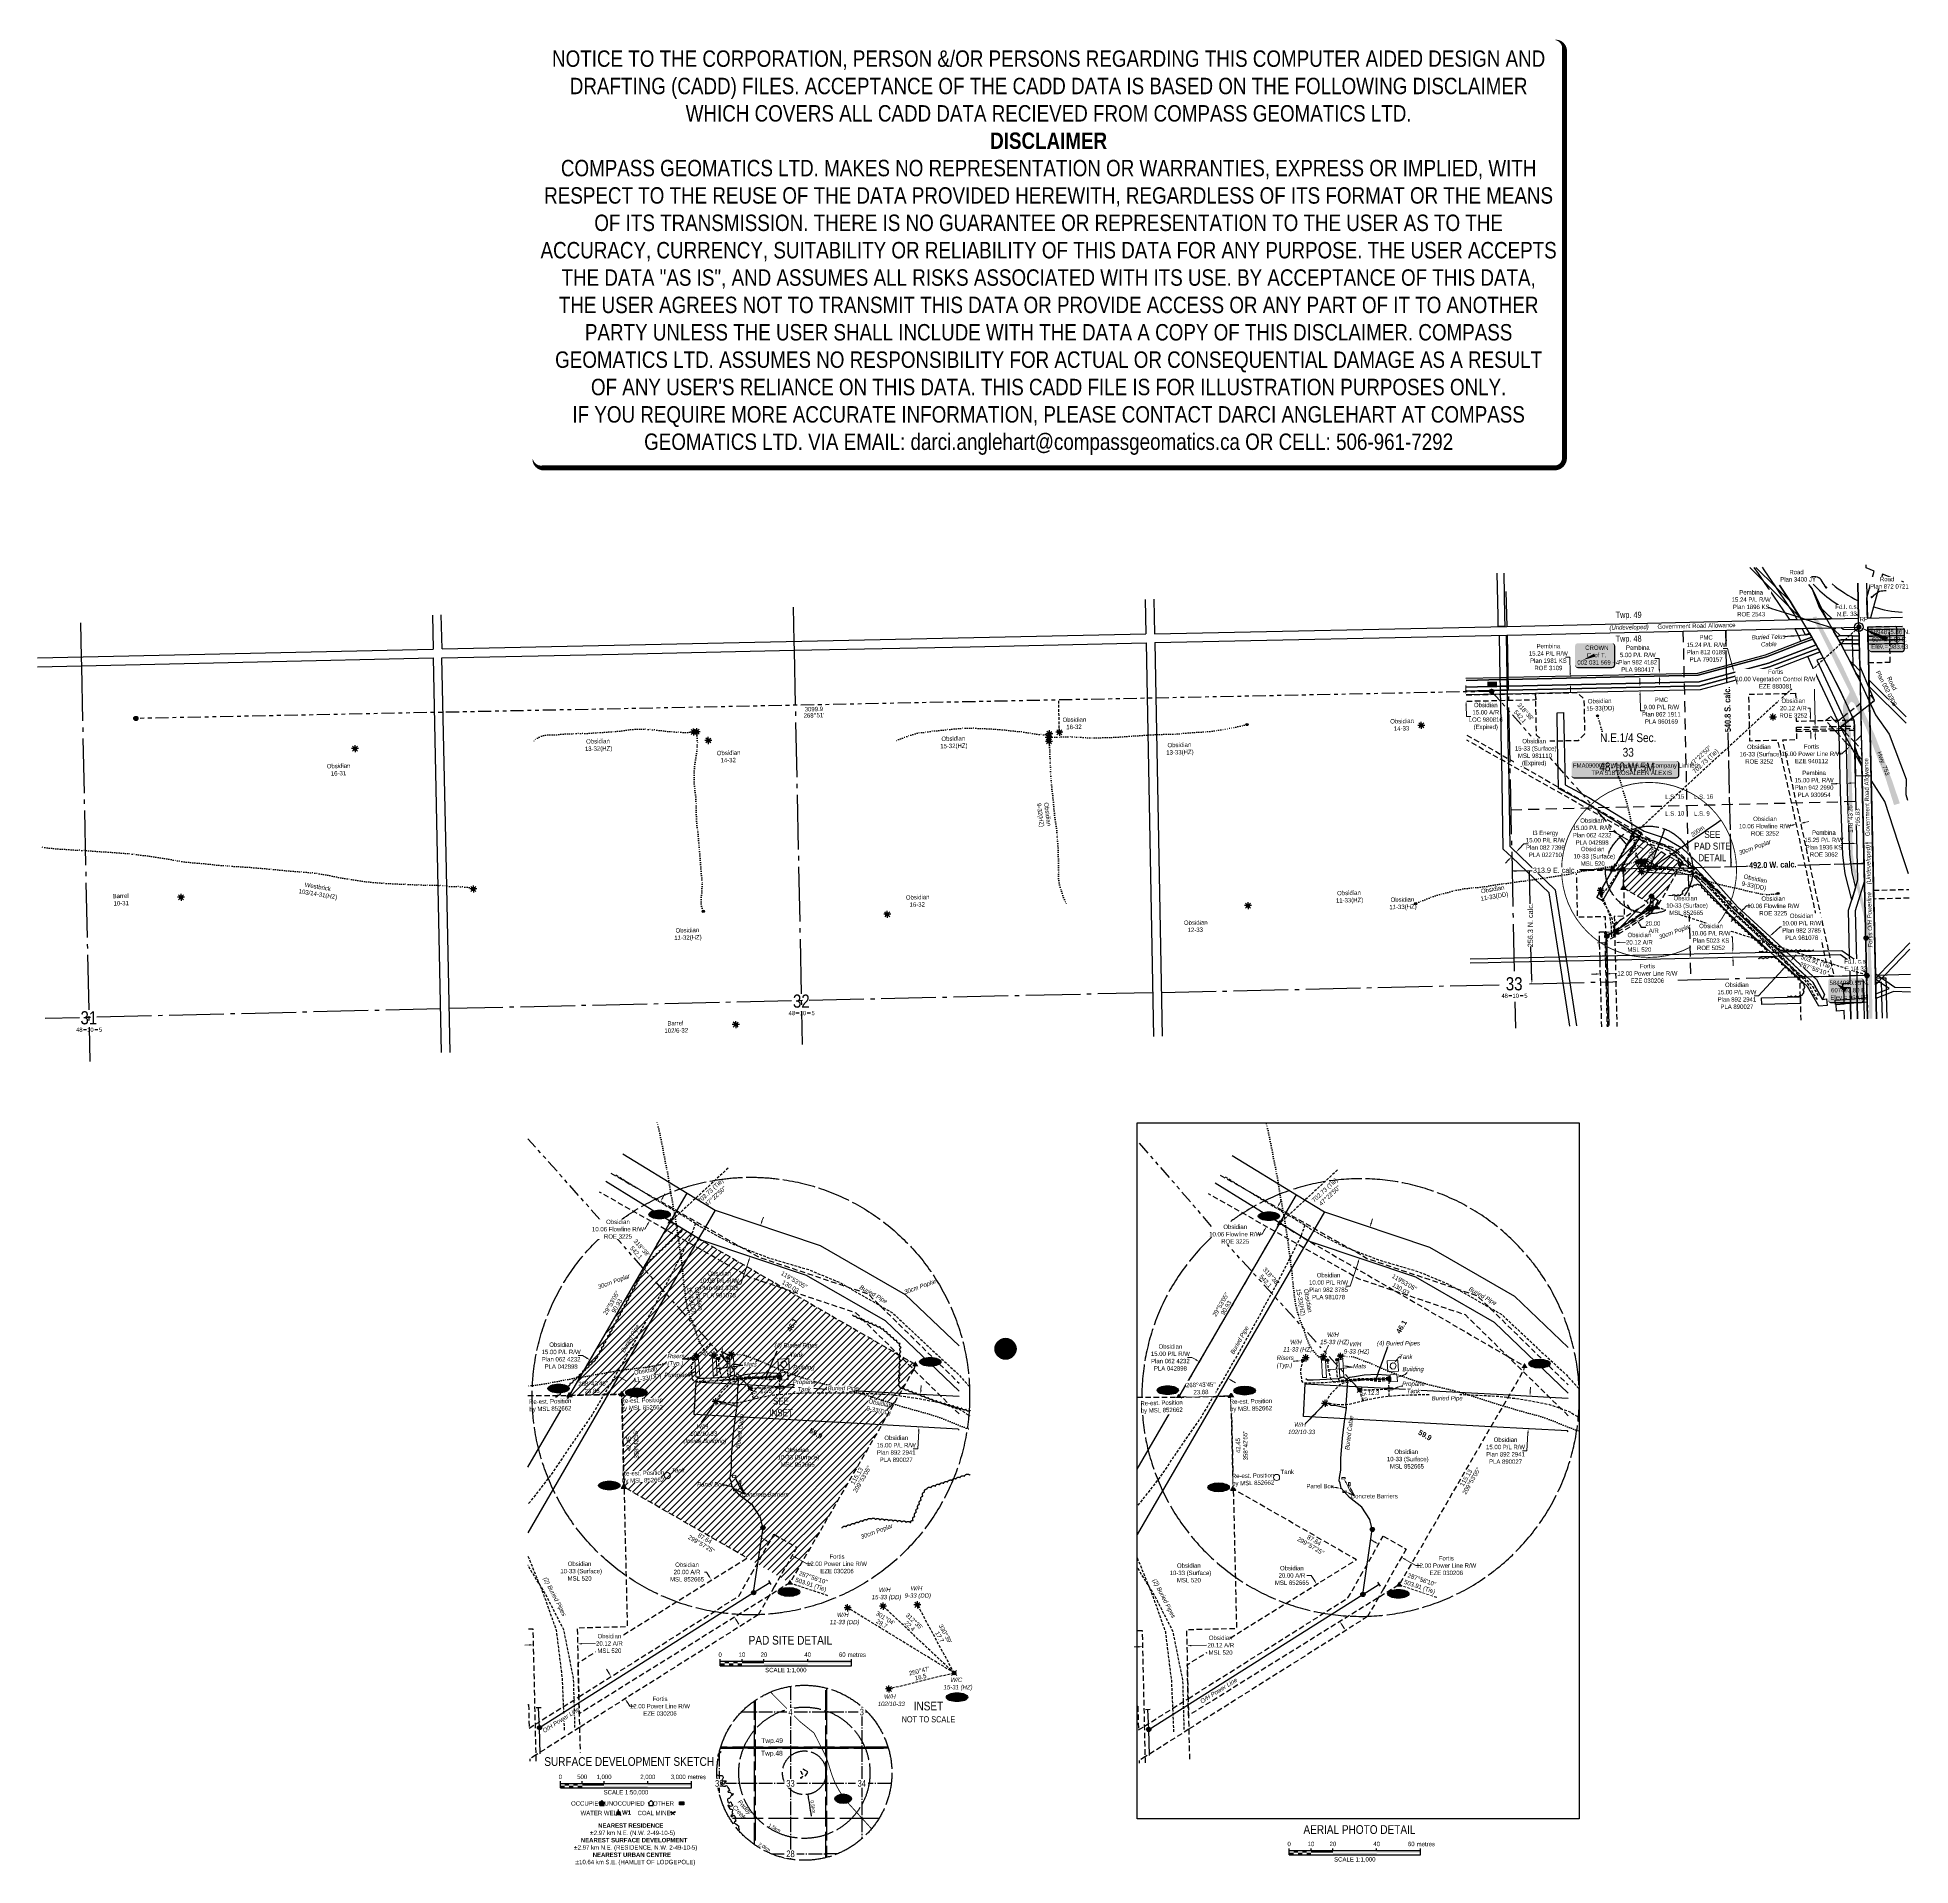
# Model space of a CAD drawing. Extents: x 603314 to 607594, y 5892047 to 5896223.
import ezdxf
from ezdxf.enums import TextEntityAlignment as Align

# ---------------------------------------------------------------- set-up
doc = ezdxf.new("R2010")
doc.units = 0
doc.header["$LTSCALE"] = 5
doc.header["$PDSIZE"] = 5
for name, pattern in [('0', [1, 1, 0]), ('foc-ACCESSROAD', [3.75, 2.5, -1.25]), ('foc-BUFFER', [16.75, 15, -1.75]), ('foc-COORDS', [16.75, 15, -1.75]), ('foc-DOT', [1, 0.2, -0.8]), ('foc-DRILLPATH', [14.75, 6, -1.75, 1.75, -1.75, 1.75, -1.75]), ('foc-FLOWLINE', [3.75, 2.5, -1.25]), ('foc-LSD', [8, 5, -3]), ('foc-QUARTERLINE', [33, 25, -3, 2, -3]), ('foc-TIELINE', [1.875, 1.25, -0.625]), ('foc-UNSURVEYED', [12.5, 10, -2.5]), ('POWERLINE5', [7.8, 2.4, -0.6, 0.6, -0.6, 0.6, -0.6, 2.4]), ('UG_PIPE', [1.875, 1.25, -0.625])]:
    doc.linetypes.add(name, pattern=pattern)
doc.layers.get('Defpoints').update_dxf_attribs({"color": 9})
for name, color, linetype in [('10', 1, 'Continuous'), ('35', 37, 'Continuous'), ('9', 3, 'Continuous'), ('AB_SEC_N83UTMz11', 7, 'Continuous'), ('ABADATA-DRILL', 8, 'foc-DOT'), ('ABADATA-DRILL-T', 8, 'Continuous'), ('AS-CABLE', 224, 'foc-CABLE'), ('AS-PHOTO', 7, 'Continuous'), ('AS-PIPE-UG', 44, 'UG_PIPE'), ('AS-PIPE-UG-T', 44, 'Continuous'), ('AS-POWER', 104, 'foc-POWER'), ('AS-POWER-EXISTING', 72, 'POWERLINE5'), ('AS-RESIDENCE', 14, 'Continuous'), ('AS-ROADS', 254, 'Continuous'), ('AS-SYMBOL', 7, 'Continuous'), ('AS-TELUS', 224, 'foc-TEL'), ('AUX-BUFFER', 7, 'foc-BUFFER'), ('AUX-LABELS', 1, 'Continuous'), ('C-AR', 13, 'foc-ACCESSROAD'), ('C-RW', 13, 'Continuous'), ('C-SYMBOL', 7, 'Continuous'), ('C-WS', 13, 'foc-ACCESSROAD'), ('C-WS-S', 13, 'Continuous'), ('CG-NOTES', 7, 'Continuous'), ('D-TXT', 6, 'Continuous'), ('DETAIL-T', 7, 'Continuous'), ('DRILL-T', 8, 'Continuous'), ('F-EZE', 190, 'foc-FLOWLINE'), ('F-RW', 190, 'Continuous'), ('F-WS', 190, 'foc-ACCESSROAD'), ('F-WS-S', 190, 'Continuous'), ('L-2', 7, 'Continuous'), ('L-BD', 7, 'Continuous'), ('L-MON', 1, 'Continuous'), ('L-QSEC', 8, 'foc-QUARTERLINE'), ('L-ROAD-T', 7, 'Continuous'), ('L-SEC', 7, 'Continuous'), ('L-SECLBL', 7, 'Continuous'), ('L-SECQ', 8, 'foc-QUARTERLINE'), ('L-SECTION-LSD', 7, 'foc-LSD'), ('L-TIE', 7, 'foc-TIELINE'), ('L-TITLEDB', 4, 'Continuous'), ('L-TITLEDB-T', 4, 'Continuous'), ('L-USEC', 7, 'foc-UNSURVEYED'), ('P-ELEVATION', 7, 'Continuous'), ('P-OFFSETS', 7, 'foc-COORDS'), ('P-PDRILLPATH', 12, 'foc-DRILLPATH'), ('P-PROPOSED-EXISTING-H', 59, 'Continuous'), ('P-TXT', 4, 'Continuous'), ('ROUTE-MAP-HWY', 2, 'Continuous'), ('S-7', 6, 'Continuous'), ('T-BUSH', 110, '0'), ('T-BUSH-T', 110, 'Continuous'), ('T-CREEK', 160, 'Continuous'), ('T-TIE', 201, 'foc-TIELINE'), ('T-WATER-T', 170, 'Continuous')]:
    doc.layers.add(name, color=color, linetype=linetype)
for name, color, linetype, lineweight in [('AS-GENERAL', 48, 'Continuous', 18), ('C-AR-T', 13, 'Continuous', 9), ('C-RW-T', 13, 'Continuous', 9), ('F-EZE-T', 190, 'Continuous', 9), ('F-RW-T', 190, 'Continuous', 9), ('T-TEXT', 48, 'Continuous', 18), ('T-TIE-T', 201, 'Continuous', 18)]:
    doc.layers.add(name, color=color, linetype=linetype, lineweight=lineweight)
doc.layers.add('DISCLAIMER', color=7, linetype='Continuous', plot=False)
doc.styles.add('100L', font='ARIALN.TTF', dxfattribs={"height": 11})
doc.styles.add('120', font='ARIALN.TTF', dxfattribs={"height": 13})
doc.styles.add('175L', font='ARIALN.TTF', dxfattribs={"height": 20})
doc.styles.add('60L', font='ARIALN.TTF', dxfattribs={"height": 7.35})
doc.styles.add('80', font='ARIALN.TTF', dxfattribs={"height": 10})
doc.styles.add('80A', font='ARIALN.TTF', dxfattribs={"height": 10})
doc.styles.add('80CG', font='ARIALN.TTF', dxfattribs={"height": 10})
doc.styles.add('80L', font='ARIALN.TTF', dxfattribs={"height": 10})
doc.styles.add('80LS', font='ARIALNI.TTF', dxfattribs={"height": 10})
doc.styles.add('BOLD', font='ARIALNB.TTF')
doc.styles.add('foc-LtypeFont', font='ARIALN.TTF', dxfattribs={"height": 7.35})
doc.styles.add('SIMPLEX', font='ARIALN.TTF')
doc.linetypes.add('foc-CABLE', pattern='A,2,-1,["C",foc-LtypeFont,S=0.2,R=0,X=-0.625,Y=-0.75],-1.24,8', length=12.24)
doc.linetypes.add('foc-POWER', pattern='A,6,-1,["P",foc-LtypeFont,S=0.2,R=0,X=-0.625,Y=-0.75],-1.24,4', length=12.24)
doc.linetypes.add('foc-TEL', pattern='A,2,-1,["T",foc-LtypeFont,S=0.2,R=0,X=-0.425,Y=-0.75],-1.24,8', length=12.24)
doc.dimstyles.new('CG2011', dxfattribs={"dimscale": 5, "dimtxt": 9, "dimasz": 2, "dimexe": 0.2, "dimexo": 0.0625, "dimgap": 0.5, "dimtad": 0, "dimtih": 1, "dimtoh": 1, "dimzin": 0, "dimdsep": 46, "dimtxsty": '80CG', "dimcen": 0.1, "dimse1": 1, "dimse2": 1, "dimclrd": 256, "dimclrt": 256, "dimaunit": 1, "dimadec": 4, "dimazin": 0, "dimtfac": 0.06, "dimtofl": 0, "dimtmove": 0, "dimatfit": 1, "dimfxl": 0.2, "dimtolj": 1, "dimtzin": 0, "dimlwd": -1, "dimarcsym": 0})
doc.dimstyles.new('Compass 5 000', dxfattribs={"dimscale": 5, "dimtxt": 9, "dimasz": 2, "dimexe": 0.2, "dimexo": 0.0625, "dimgap": 0.5, "dimtad": 0, "dimtih": 1, "dimtoh": 1, "dimzin": 0, "dimdsep": 46, "dimtxsty": '80CG', "dimcen": 0.1, "dimse1": 1, "dimse2": 1, "dimclrd": 256, "dimclrt": 256, "dimaunit": 1, "dimadec": 4, "dimazin": 0, "dimtfac": 0.06, "dimtofl": 0, "dimtmove": 0, "dimatfit": 1, "dimfxl": 0.2, "dimtolj": 1, "dimtzin": 0, "dimlwd": -1, "dimarcsym": 0})
picture_1 = doc.add_image_def('image1.jpg', size_in_pixel=(9170, 8605))

# ---------------------------------------------------------------- blocks, each defined once
blk = doc.blocks.new('L-SECLBL')
at = {"layer": '9', "color": 7}
for p, q in [((-5.1, -27.8), (-12.3, -27.8)), ((20.7, -27.8), (13.5, -27.8))]:
    blk.add_line(p, q, dxfattribs=at)
at = {"layer": '10', "color": 2, "style": 'SIMPLEX'}
blk.add_attdef('SEC', text='', height=30, dxfattribs=at).set_placement((0, 0), align=Align.MIDDLE)
at = {"layer": '10', "color": 5, "style": '80L'}
blk.add_attdef('TWP', text='', height=9.5, dxfattribs=at).set_placement((-14.4, -27.4), align=Align.MIDDLE_RIGHT)
blk.add_attdef('RGE', text='', height=9.5, dxfattribs=at).set_placement((3.6, -27.4), align=Align.MIDDLE_CENTER)
blk.add_attdef('MER', text='', height=9.5, dxfattribs=at).set_placement((23.2, -27.4), align=Align.MIDDLE_LEFT)
blk = doc.blocks.new('*U94')
h = blk.add_hatch(color=255)
edge = h.paths.add_edge_path()
edge.add_line((-116.5, -20), (116.5, -20))
edge.add_arc((116.5, -14), 6, 270, 360)
edge.add_line((122.5, -14), (122.5, 12.5))
edge.add_arc((116.5, 12.5), 6, 0, 90)
edge.add_line((116.5, 18.5), (-116.5, 18.5))
edge.add_arc((-116.5, 12.5), 6, 90, 180)
edge.add_line((-122.5, 12.5), (-122.5, -14))
edge.add_arc((-116.5, -14), 6, 180, 270)
at = {"color": 44, "flags": 128}
blk.add_lwpolyline([(-116.5, -20, 3, 3, 0), (116.5, -20, 3, 3, 0.414214), (122.5, -14, 3, 3, 0), (122.5, 12.5, 3, 0, 0.414214), (116.5, 18.5, 0, 0, 0), (-116.5, 18.5, 0, 0, 0.414214), (-122.5, 12.5, 0, 0, 0), (-122.5, -14, 0, 3, 0.414214)], format="xyseb", close=True, dxfattribs=at)
at = {"color": 44, "style": '80'}
blk.add_attdef('ENTER_TEXT_001', (-36, -5), '', height=10, dxfattribs=at)
blk = doc.blocks.new('*D95')
at = {"layer": 'Defpoints', "color": 0, "transparency": 16777216}
for p in [(606885.5, 5894084.9), (606897.5, 5894085.2), (606897.5, 5894083.8)]:
    blk.add_point(p, dxfattribs=at)
at = {"layer": 'F-EZE-T', "transparency": 16777216}
for p, q in [((606875.5, 5894083.2), (606865.5, 5894083)), ((606907.5, 5894084), (606933.6, 5894084.7))]:
    blk.add_line(p, q, dxfattribs=at)
for points in [[(606875.5, 5894084.9), (606875.6, 5894081.5), (606885.5, 5894083.5)], [(606907.5, 5894085.7), (606907.6, 5894082.4), (606897.5, 5894083.8)]]:
    blk.add_solid(points, dxfattribs=at)
at = {"layer": 'F-EZE-T', "transparency": 16777216, "insert": (606992.8, 5894084.7), "char_height": 10, "attachment_point": 5, "style": '80CG', "bg_fill": 3, "box_fill_scale": 1.1, "bg_fill_color": 256, "bg_fill_true_color": 13158600, "bg_fill_transparency": 0}
blk.add_mtext('\\A1;Fortis\\P12.00 Power Line R/W\\PEZE 030206', dxfattribs=at)
blk = doc.blocks.new('*D96')
at = {"layer": 'Defpoints', "color": 0, "transparency": 16777216}
for p in [(607366.9, 5894648.5), (607367.1, 5894638.5), (607376.3, 5894638.7)]:
    blk.add_point(p, dxfattribs=at)
at = {"layer": 'F-EZE-T', "transparency": 16777216}
for p, q in [((607373.7, 5894757.1), (607363.7, 5894757.1)), ((607375.9, 5894658.7), (607373.7, 5894757.1)), ((607376.6, 5894628.7), (607376.8, 5894618.7))]:
    blk.add_line(p, q, dxfattribs=at)
for points in [[(607377.6, 5894658.7), (607374.2, 5894658.6), (607376.1, 5894648.7)], [(607378.2, 5894628.7), (607374.9, 5894628.6), (607376.3, 5894638.7)]]:
    blk.add_solid(points, dxfattribs=at)
at = {"layer": 'F-EZE-T', "transparency": 16777216, "insert": (607285.8, 5894757.1), "char_height": 10, "attachment_point": 5, "style": '80CG', "bg_fill": 3, "box_fill_scale": 1.1, "bg_fill_color": 256, "bg_fill_true_color": 13158600, "bg_fill_transparency": 0}
blk.add_mtext('\\A1;Fortis\\P10.00 Vegetation Control R/W\\PEZE 880081', dxfattribs=at)
blk = doc.blocks.new('*D97')
at = {"layer": 'Defpoints', "color": 0, "transparency": 16777216}
for p in [(607455.3, 5894603.2), (607460.2, 5894598), (607471.2, 5894608.2)]:
    blk.add_point(p, dxfattribs=at)
at = {"layer": 'F-EZE-T', "transparency": 16777216}
for p, q in [((607473.6, 5894620.3), (607480.9, 5894627.1)), ((607437, 5894586.2), (607427, 5894586.2)), ((607448, 5894596.4), (607437, 5894586.2))]:
    blk.add_line(p, q, dxfattribs=at)
for points in [[(607472.4, 5894621.5), (607474.7, 5894619.1), (607466.3, 5894613.5)], [(607446.8, 5894597.6), (607449.1, 5894595.2), (607455.3, 5894603.2)]]:
    blk.add_solid(points, dxfattribs=at)
at = {"layer": 'F-EZE-T', "transparency": 16777216, "insert": (607367.8, 5894586.2), "char_height": 10, "attachment_point": 5, "style": '80CG'}
blk.add_mtext('\\A1;Fortis\\P15.00 Power Line R/W\\PEZE 940112', dxfattribs=at)
blk = doc.blocks.new('*D98')
at = {"layer": 'C-AR-T', "transparency": 16777216}
for p, q in [((606577.9, 5894732), (606577.7, 5894742)), ((606578.7, 5894697), (606579.2, 5894671.3)), ((606579.2, 5894671.3), (606589.2, 5894671.3))]:
    blk.add_line(p, q, dxfattribs=at)
for points in [[(606579.6, 5894732), (606576.3, 5894731.9), (606578.1, 5894722)], [(606580.3, 5894697), (606577, 5894696.9), (606578.5, 5894707)]]:
    blk.add_solid(points, dxfattribs=at)
at = {"layer": 'Defpoints', "color": 0, "transparency": 16777216}
for p in [(606578.5, 5894707), (606629.1, 5894723.1), (606629.4, 5894708.1)]:
    blk.add_point(p, dxfattribs=at)
at = {"layer": 'C-AR-T', "transparency": 16777216, "insert": (606623.5, 5894671.3), "char_height": 10, "attachment_point": 5, "style": '80CG'}
blk.add_mtext('\\A1;Obsidian\\P15.00 A/R\\PLOC 980816\\P(Expired)', dxfattribs=at)
blk = doc.blocks.new('*D99')
at = {"layer": 'C-AR-T', "transparency": 16777216}
for p, q in [((606888.5, 5894154.4), (606878.5, 5894154.2)), ((606928.7, 5894155.3), (606946.8, 5894155.7))]:
    blk.add_line(p, q, dxfattribs=at)
for points in [[(606888.5, 5894156.1), (606888.6, 5894152.8), (606898.5, 5894154.7)], [(606928.6, 5894157), (606928.7, 5894153.7), (606918.7, 5894155.1)]]:
    blk.add_solid(points, dxfattribs=at)
at = {"layer": 'Defpoints', "color": 0, "transparency": 16777216}
for p in [(606898.8, 5894140.7), (606918.7, 5894155.1), (606919, 5894141.1)]:
    blk.add_point(p, dxfattribs=at)
at = {"layer": 'C-AR-T', "transparency": 16777216, "insert": (606974.5, 5894155.7), "char_height": 10, "attachment_point": 5, "style": '80CG', "bg_fill": 3, "box_fill_scale": 1.1, "bg_fill_color": 256, "bg_fill_true_color": 13158600, "bg_fill_transparency": 0}
blk.add_mtext('\\A1;Obsidian\\P20.12 A/R\\PMSL 520', dxfattribs=at)
blk = doc.blocks.new('*D100')
at = {"layer": 'C-RW-T', "transparency": 16777216}
for p, q in [((606915.6, 5894408.6), (606905.6, 5894408.6)), ((606944.8, 5894391.6), (606915.6, 5894408.6)), ((606975, 5894374.1), (606983.7, 5894369))]:
    blk.add_line(p, q, dxfattribs=at)
for points in [[(606945.6, 5894393.1), (606943.9, 5894390.2), (606953.4, 5894386.6)], [(606975.9, 5894375.5), (606974.2, 5894372.6), (606966.4, 5894379.1)]]:
    blk.add_solid(points, dxfattribs=at)
at = {"layer": 'Defpoints', "color": 0, "transparency": 16777216}
for p in [(606946.9, 5894375.4), (606953.4, 5894386.6), (606959.9, 5894367.9)]:
    blk.add_point(p, dxfattribs=at)
at = {"layer": 'C-RW-T', "transparency": 16777216, "insert": (606866.5, 5894408.6), "char_height": 10, "attachment_point": 5, "style": '80CG'}
blk.add_mtext('\\A1;Obsidian\\P15.00 P/L R/W\\PPlan 062 4232\\PPLA 042898', dxfattribs=at)
blk = doc.blocks.new('*D101')
at = {"layer": 'Defpoints', "color": 0, "transparency": 16777216}
for p in [(606692.9, 5894361.9), (606717, 5894318), (606727.4, 5894328.9)]:
    blk.add_point(p, dxfattribs=at)
at = {"layer": 'F-RW-T', "transparency": 16777216}
for p, q in [((606699.8, 5894369.1), (606710.7, 5894380.5)), ((606710.7, 5894380.5), (606720.7, 5894380.5)), ((606675.6, 5894343.8), (606668.7, 5894336.6))]:
    blk.add_line(p, q, dxfattribs=at)
for points in [[(606698.6, 5894370.3), (606701, 5894368), (606692.9, 5894361.9)], [(606674.4, 5894345), (606676.8, 5894342.7), (606682.5, 5894351.1)]]:
    blk.add_solid(points, dxfattribs=at)
at = {"layer": 'F-RW-T', "transparency": 16777216, "insert": (606759.7, 5894380.5), "char_height": 10, "attachment_point": 5, "style": '80CG'}
blk.add_mtext('\\A1;I3 Energy\\P15.00 P/L R/W\\PPlan 082 7396\\PPLA 022710', dxfattribs=at)
blk = doc.blocks.new('*D102')
at = {"layer": 'C-RW-T', "transparency": 16777216}
for p, q in [((607326, 5894119.5), (607332.8, 5894126.8)), ((607302.3, 5894093.8), (607246.5, 5894033.5)), ((607246.5, 5894033.5), (607236.5, 5894033.5))]:
    blk.add_line(p, q, dxfattribs=at)
for points in [[(607301, 5894094.9), (607303.5, 5894092.7), (607309.1, 5894101.2)], [(607324.8, 5894120.6), (607327.3, 5894118.4), (607319.2, 5894112.1)]]:
    blk.add_solid(points, dxfattribs=at)
at = {"layer": 'Defpoints', "color": 0, "transparency": 16777216}
for p in [(607215.1, 5894188.1), (607225.3, 5894199.1), (607319.2, 5894112.1)]:
    blk.add_point(p, dxfattribs=at)
at = {"layer": 'C-RW-T', "transparency": 16777216, "insert": (607197.4, 5894033.5), "char_height": 10, "attachment_point": 5, "style": '80CG'}
blk.add_mtext('\\A1;Obsidian\\P15.00 P/L R/W\\PPlan 892 2941\\PPLA 890027', dxfattribs=at)
blk = doc.blocks.new('*D103')
at = {"layer": 'Defpoints', "color": 0, "transparency": 16777216}
for p in [(607153.1, 5894763), (607155.4, 5894754.1), (607193, 5894764.3)]:
    blk.add_point(p, dxfattribs=at)
at = {"layer": 'F-RW-T', "transparency": 16777216}
for p, q in [((607176.1, 5894826.9), (607166.1, 5894826.9)), ((607188, 5894782.8), (607176.1, 5894826.9)), ((607195.6, 5894754.6), (607198.2, 5894745))]:
    blk.add_line(p, q, dxfattribs=at)
for points in [[(607189.6, 5894783.2), (607186.4, 5894782.3), (607190.6, 5894773.1)], [(607197.2, 5894755.1), (607194, 5894754.2), (607193, 5894764.3)]]:
    blk.add_solid(points, dxfattribs=at)
at = {"layer": 'F-RW-T', "transparency": 16777216, "insert": (607127, 5894826.9), "char_height": 10, "attachment_point": 5, "style": '80CG'}
blk.add_mtext('\\A1;PMC\\P15.24 P/L R/W\\PPlan 812 0189\\PPLA 790157', dxfattribs=at)
blk = doc.blocks.new('*D104')
at = {"layer": 'Defpoints', "color": 0, "transparency": 16777216}
for p in [(607037.9, 5894740.8), (606976, 5894730.5), (607038.1, 5894731.8)]:
    blk.add_point(p, dxfattribs=at)
at = {"layer": 'F-RW-T', "transparency": 16777216}
for p, q in [((606975.6, 5894749.5), (606975.4, 5894759.4)), ((606976.2, 5894720.5), (606976.9, 5894684.8)), ((606976.9, 5894684.8), (606986.9, 5894684.8))]:
    blk.add_line(p, q, dxfattribs=at)
for points in [[(606977.2, 5894749.5), (606973.9, 5894749.4), (606975.8, 5894739.5)], [(606977.9, 5894720.5), (606974.5, 5894720.4), (606976, 5894730.5)]]:
    blk.add_solid(points, dxfattribs=at)
at = {"layer": 'F-RW-T', "transparency": 16777216, "insert": (607024.9, 5894684.8), "char_height": 10, "attachment_point": 5, "style": '80CG'}
blk.add_mtext('\\A1;PMC\\P9.00 P/L R/W\\PPlan 862 1911\\PPLA 860169', dxfattribs=at)
blk = doc.blocks.new('*D105')
at = {"layer": 'Defpoints', "color": 0, "transparency": 16777216}
for p in [(607432.8, 5894518.4), (607435.7, 5894440), (607450.7, 5894440.6)]:
    blk.add_point(p, dxfattribs=at)
at = {"layer": 'F-RW-T', "transparency": 16777216}
for p, q in [((607422.8, 5894518), (607412.9, 5894517.6)), ((607457.8, 5894519.3), (607467.8, 5894519.7))]:
    blk.add_line(p, q, dxfattribs=at)
for points in [[(607422.8, 5894519.7), (607422.9, 5894516.3), (607432.8, 5894518.4)], [(607457.8, 5894521), (607457.9, 5894517.6), (607447.8, 5894518.9)]]:
    blk.add_solid(points, dxfattribs=at)
at = {"layer": 'F-RW-T', "transparency": 16777216, "insert": (607373.8, 5894517.6), "char_height": 10, "attachment_point": 5, "style": '80CG'}
blk.add_mtext('\\A1;Pembina\\P15.00 P/L R/W\\PPlan 942 2990\\PPLA 930954', dxfattribs=at)
blk = doc.blocks.new('*D106')
at = {"layer": 'Defpoints', "color": 0, "transparency": 16777216}
for p in [(606986.5, 5894769.1), (606986.6, 5894764.1), (607020.3, 5894769.8)]:
    blk.add_point(p, dxfattribs=at)
at = {"layer": 'F-RW-T', "transparency": 16777216}
for p, q in [((607019.6, 5894803.7), (607009.6, 5894803.7)), ((607020.1, 5894779.8), (607019.6, 5894803.7)), ((607020.7, 5894754.8), (607020.9, 5894744.8))]:
    blk.add_line(p, q, dxfattribs=at)
for points in [[(607021.8, 5894779.8), (607018.4, 5894779.7), (607020.3, 5894769.8)], [(607022.3, 5894754.8), (607019, 5894754.7), (607020.4, 5894764.8)]]:
    blk.add_solid(points, dxfattribs=at)
at = {"layer": 'F-RW-T', "transparency": 16777216, "insert": (606970.9, 5894803.7), "char_height": 10, "attachment_point": 5, "style": '80CG'}
blk.add_mtext('\\A1;Pembina\\P5.00 P/L R/W\\PPlan 982 4182\\PPLA 980417', dxfattribs=at)
blk = doc.blocks.new('*D107')
at = {"layer": 'C-RW-T', "transparency": 16777216}
for p, q in [((607279.5, 5894176), (607296.3, 5894191.1)), ((607296.3, 5894191.1), (607306.3, 5894191.1)), ((607257.1, 5894155.8), (607249.7, 5894149.1))]:
    blk.add_line(p, q, dxfattribs=at)
for points in [[(607256, 5894157), (607258.2, 5894154.6), (607264.5, 5894162.5)], [(607278.4, 5894177.2), (607280.6, 5894174.7), (607272.1, 5894169.3)]]:
    blk.add_solid(points, dxfattribs=at)
at = {"layer": 'Defpoints', "color": 0, "transparency": 16777216}
for p in [(607192, 5894243), (607199.6, 5894249.8), (607272.1, 5894169.3)]:
    blk.add_point(p, dxfattribs=at)
at = {"layer": 'C-RW-T', "transparency": 16777216, "insert": (607345.4, 5894191.1), "char_height": 10, "attachment_point": 5, "style": '80CG', "bg_fill": 3, "box_fill_scale": 1.1, "bg_fill_color": 256, "bg_fill_true_color": 13158600, "bg_fill_transparency": 0}
blk.add_mtext('\\A1;Obsidian\\P10.00 P/L R/W\\PPlan 982 3785\\PPLA 981078', dxfattribs=at)
blk = doc.blocks.new('*D108')
at = {"layer": 'Defpoints', "color": 0, "transparency": 16777216}
for p in [(607471.2, 5894381.8), (607471.2, 5894380.7), (607486.4, 5894381)]:
    blk.add_point(p, dxfattribs=at)
at = {"layer": 'F-RW-T', "transparency": 16777216}
for p, q in [((607461.2, 5894381.6), (607435.3, 5894381.1)), ((607496.4, 5894382.4), (607506.4, 5894382.6))]:
    blk.add_line(p, q, dxfattribs=at)
for points in [[(607461.1, 5894383.3), (607461.2, 5894380), (607471.2, 5894381.8)], [(607496.4, 5894384.1), (607496.4, 5894380.7), (607486.4, 5894382.2)]]:
    blk.add_solid(points, dxfattribs=at)
at = {"layer": 'F-RW-T', "transparency": 16777216, "insert": (607396.2, 5894381.1), "char_height": 10, "attachment_point": 5, "style": '80CG'}
blk.add_mtext('\\A1;Pembina\\P15.25 P/L R/W\\PPlan 1936 KS\\PROE 3062', dxfattribs=at)
blk = doc.blocks.new('*D109')
at = {"layer": 'Defpoints', "color": 0, "transparency": 16777216}
for p in [(606798.3, 5894760), (606798.7, 5894744.8), (606816.7, 5894760.4)]:
    blk.add_point(p, dxfattribs=at)
at = {"layer": 'F-RW-T', "transparency": 16777216}
for p, q in [((606815.7, 5894807.3), (606805.7, 5894807.3)), ((606816.5, 5894770.4), (606815.7, 5894807.3)), ((606817.3, 5894735.2), (606817.5, 5894725.2))]:
    blk.add_line(p, q, dxfattribs=at)
for points in [[(606818.2, 5894770.5), (606814.8, 5894770.4), (606816.7, 5894760.4)], [(606818.9, 5894735.2), (606815.6, 5894735.2), (606817, 5894745.2)]]:
    blk.add_solid(points, dxfattribs=at)
at = {"layer": 'F-RW-T', "transparency": 16777216, "insert": (606766.6, 5894807.3), "char_height": 10, "attachment_point": 5, "style": '80CG'}
blk.add_mtext('\\A1;Pembina\\P15.24 P/L R/W\\PPlan 1981 KS\\PROE 3109', dxfattribs=at)
blk = doc.blocks.new('*D110')
at = {"layer": 'C-AR-T', "transparency": 16777216}
for p, q in [((607212.1, 5894231.6), (607219.1, 5894238.7)), ((607219.1, 5894238.7), (607229.1, 5894238.7)), ((607191, 5894210.2), (607184, 5894203))]:
    blk.add_line(p, q, dxfattribs=at)
for points in [[(607210.9, 5894232.8), (607213.2, 5894230.4), (607205.1, 5894224.5)], [(607189.8, 5894211.3), (607192.2, 5894209), (607198, 5894217.3)]]:
    blk.add_solid(points, dxfattribs=at)
at = {"layer": 'Defpoints', "color": 0, "transparency": 16777216}
for p in [(607132.1, 5894281.9), (607139.1, 5894289.1), (607205.1, 5894224.5)]:
    blk.add_point(p, dxfattribs=at)
at = {"layer": 'C-AR-T', "transparency": 16777216, "insert": (607280.5, 5894238.7), "char_height": 10, "attachment_point": 5, "style": '80CG'}
blk.add_mtext('\\A1;Obsidian\\P10.06 Flowline R/W\\PROE 3225', dxfattribs=at)
blk = doc.blocks.new('*D111')
at = {"layer": 'C-AR-T', "transparency": 16777216}
for p, q in [((607322.8, 5894423.1), (607313.1, 5894420.9)), ((607352.2, 5894429.5), (607362, 5894431.6))]:
    blk.add_line(p, q, dxfattribs=at)
for points in [[(607322.5, 5894424.7), (607323.2, 5894421.4), (607332.6, 5894425.2)], [(607351.9, 5894431.1), (607352.6, 5894427.8), (607342.5, 5894427.3)]]:
    blk.add_solid(points, dxfattribs=at)
at = {"layer": 'Defpoints', "color": 0, "transparency": 16777216}
for p in [(607331.3, 5894431.3), (607332.6, 5894425.2), (607341.1, 5894433.4)]:
    blk.add_point(p, dxfattribs=at)
at = {"layer": 'C-AR-T', "transparency": 16777216, "insert": (607261.6, 5894420.9), "char_height": 10, "attachment_point": 5, "style": '80CG'}
blk.add_mtext('\\A1;Obsidian\\P10.06 Flowline R/W\\PROE 3252', dxfattribs=at)
blk = doc.blocks.new('*D112')
at = {"layer": 'C-RW-T', "transparency": 16777216}
for p, q in [((607187.3, 5894167.9), (607177.3, 5894167.9)), ((607187.8, 5894142), (607187.3, 5894167.9)), ((607188.5, 5894112), (607188.7, 5894102))]:
    blk.add_line(p, q, dxfattribs=at)
for points in [[(607189.5, 5894142.1), (607186.2, 5894142), (607188.1, 5894132)], [(607190.2, 5894112.1), (607186.8, 5894112), (607188.3, 5894122)]]:
    blk.add_solid(points, dxfattribs=at)
at = {"layer": 'C-RW-T', "transparency": 16777216, "insert": (607138.2, 5894167.9), "char_height": 10, "attachment_point": 5, "style": '80CG', "bg_fill": 3, "box_fill_scale": 1.1, "bg_fill_color": 256, "bg_fill_true_color": 13158600, "bg_fill_transparency": 0}
blk.add_mtext('\\A1;Obsidian\\P10.06 P/L R/W\\PPlan 5023 KS\\PROE 5052', dxfattribs=at)
at = {"layer": 'Defpoints', "color": 0, "transparency": 16777216}
for p in [(607132.6, 5894130.8), (607132.9, 5894120.8), (607188.1, 5894132)]:
    blk.add_point(p, dxfattribs=at)
blk = doc.blocks.new('GAS')
h = blk.add_hatch(color=255)
h.dxf.hatch_style = 1
edge = h.paths.add_edge_path()
edge.add_arc((0, 0), 0.9, 0, 360)
for p, q in [((-0.81, 0), (-1.62, 0)), ((-0.57, 0.57), (-1.14, 1.14)), ((0, 0.81), (0, 1.62)), ((0.57, 0.57), (1.14, 1.14)), ((1.62, 0), (0.81, 0)), ((-0.57, -0.57), (-1.14, -1.14)), ((0, -0.81), (0, -1.62)), ((1.14, -1.14), (0.57, -0.57))]:
    blk.add_line(p, q)
blk.add_circle((0, 0), 0.8)
blk = doc.blocks.new('*U114')
h = blk.add_hatch(color=59)
edge = h.paths.add_edge_path()
edge.add_line((-39, -28.5), (39, -28.5))
edge.add_arc((39, -22.5), 6, 270, 360)
edge.add_line((45, -22.5), (45, 21))
edge.add_arc((39, 21), 6, 0, 90)
edge.add_line((39, 27), (-39, 27))
edge.add_arc((-39, 21), 6, 90, 180)
edge.add_line((-45, 21), (-45, -22.5))
edge.add_arc((-39, -22.5), 6, 180, 270)
at = {"color": 1, "flags": 128}
blk.add_lwpolyline([(-39, -28.5, 3, 3, 0), (39, -28.5, 3, 3, 0.414214), (45, -22.5, 3, 3, 0), (45, 21, 3, 0, 0.414214), (39, 27, 0, 0, 0), (-39, 27, 0, 0, 0.414214), (-45, 21, 0, 0, 0), (-45, -22.5, 0, 3, 0.414214)], format="xyseb", close=True, dxfattribs=at)
blk.add_lwpolyline([(-28.1, -11.7, 0, 7.5, 0), (0, 0, 0, 0, 0)], format="xyseb", dxfattribs=at)
at = {"color": 1, "style": '80'}
blk.add_attdef('ENTER_TEXT_001', (-36, -5), '', height=10, dxfattribs=at)
blk = doc.blocks.new('RISER')
h = blk.add_hatch(color=255)
h.dxf.hatch_style = 1
edge = h.paths.add_edge_path()
edge.add_arc((0, 0), 0.7, 0, 360)
blk.add_hatch(color=48).paths.add_polyline_path([(0.58, -0.15), (-0.58, -0.15, 0.774597)])
at = {"color": 48}
blk.add_line((-0.58, -0.15), (0.58, -0.15), dxfattribs=at)
blk.add_circle((0, 0), 0.6, dxfattribs=at)
blk = doc.blocks.new('*U118')
at = {"color": 72}
blk.add_line((1.1, 0.05), (-1.1, -0.05), dxfattribs=at)
at = {"layer": 'AS-SYMBOL', "color": 72, "flags": 128}
blk.add_lwpolyline([(0.08, -1.81), (0, 0)], dxfattribs=at)
blk = doc.blocks.new('POWERPOLE')
h = blk.add_hatch(color=255)
edge = h.paths.add_edge_path()
edge.add_arc((0, 0), 0.96, 0, 360)
at = {"linetype": 'Continuous'}
for p, q in [((0.68, -0.68), (-0.68, 0.68)), ((-0.68, -0.68), (0.68, 0.68))]:
    blk.add_line(p, q, dxfattribs=at)
blk.add_circle((0, 0), 0.96, dxfattribs=at)
blk = doc.blocks.new('*U117')
at = {"color": 72}
blk.add_line((0.58, -0.93), (-0.58, 0.93), dxfattribs=at)
at = {"layer": 'AS-SYMBOL', "color": 72, "flags": 128}
blk.add_lwpolyline([(-1.49, -0.93), (0, 0)], dxfattribs=at)
blk = doc.blocks.new('*U137')
at = {"color": 72}
blk.add_line((1.1, 0.05), (-1.1, -0.05), dxfattribs=at)
at = {"layer": 'AS-SYMBOL', "color": 72, "flags": 128}
blk.add_lwpolyline([(0.08, -1.81), (0, 0)], dxfattribs=at)
blk = doc.blocks.new('DYN_ANCHOR')
at = {"color": 72}
blk.add_line((-1.1, 0), (1.1, 0), dxfattribs=at)
at = {"layer": 'AS-SYMBOL', "color": 72, "flags": 128}
blk.add_lwpolyline([(0, 4.125), (0, 0)], dxfattribs=at)
blk = doc.blocks.new('fdia')
at = {"color": 255, "const_width": 1}
blk.add_lwpolyline([(-0.5, 0, 1), (0.5, 0, 1)], format="xyb", close=True, dxfattribs=at)
blk = doc.blocks.new('Fdiaa')
blk.add_blockref('fdia', (0, 0))
blk = doc.blocks.new('fdib')
at = {"color": 1, "const_width": 1.6}
blk.add_lwpolyline([(-0.4, 0, 1), (0.4, 0, 1)], format="xyb", close=True, dxfattribs=at)
at = {"color": 1}
blk.add_circle((0, 0), 0.8, dxfattribs=at)
blk = doc.blocks.new('Fdibb')
blk.add_blockref('fdib', (0, 0))
blk = doc.blocks.new('fdicc')
for name in ['Fdibb', 'Fdiaa']:
    blk.add_blockref(name, (0, 0))
blk = doc.blocks.new('FDI')
blk.add_blockref('fdicc', (0, 0))
blk = doc.blocks.new('*D139')
at = {"layer": 'Defpoints', "color": 0, "transparency": 16777216}
for p in [(606722.4, 5894318.7), (606729, 5894060.8), (606729, 5894060.8)]:
    blk.add_point(p, dxfattribs=at)
at = {"layer": 'P-OFFSETS', "transparency": 16777216}
for p, q in [((606722.4, 5894318.7), (606724.4, 5894241)), ((606728.8, 5894070.8), (606726.8, 5894148.5))]:
    blk.add_line(p, q, dxfattribs=at)
blk.add_solid([(606730.4, 5894070.9), (606727.1, 5894070.8), (606729, 5894060.8)], dxfattribs=at)
at = {"layer": 'P-OFFSETS', "transparency": 16777216, "insert": (606725.6, 5894194.8), "char_height": 10, "attachment_point": 5, "rotation": 90, "style": '80CG'}
blk.add_mtext('\\A1;{\\H1.2x;256.3 N. calc.}', dxfattribs=at)
blk = doc.blocks.new('_None')
blk = doc.blocks.new('*D142')
at = {"layer": 'C-AR-T', "transparency": 16777216}
for p, q in [((604437.7, 5892550.5), (604427.7, 5892550.3)), ((604558.3, 5892553.3), (604593.3, 5892554.1))]:
    blk.add_line(p, q, dxfattribs=at)
for points in [[(604437.7, 5892552.2), (604437.7, 5892548.9), (604447.7, 5892550.8)], [(604558.3, 5892555), (604558.4, 5892551.6), (604548.3, 5892553.1)]]:
    blk.add_solid(points, dxfattribs=at)
at = {"layer": 'Defpoints', "color": 0, "transparency": 16777216}
for p in [(604548.3, 5892553.1), (604454.3, 5892263.4), (604554.9, 5892265.7)]:
    blk.add_point(p, dxfattribs=at)
at = {"layer": 'C-AR-T', "transparency": 16777216, "insert": (604621, 5892554.1), "char_height": 10, "attachment_point": 5, "style": '80CG', "bg_fill": 3, "box_fill_scale": 1.1, "bg_fill_color": 256, "bg_fill_true_color": 13158600, "bg_fill_transparency": 0}
blk.add_mtext('\\A1;Obsidian\\P20.12 A/R\\PMSL 520', dxfattribs=at)
blk = doc.blocks.new('*D143')
at = {"layer": 'C-AR-T', "transparency": 16777216}
for p, q in [((604743, 5893572.4), (604747.9, 5893581.1)), ((604702, 5893500.3), (604692, 5893500.3)), ((604708.3, 5893511.2), (604702, 5893500.3))]:
    blk.add_line(p, q, dxfattribs=at)
for points in [[(604741.5, 5893573.2), (604744.4, 5893571.6), (604738, 5893563.7)], [(604706.8, 5893512.1), (604709.7, 5893510.4), (604713.2, 5893519.9)]]:
    blk.add_solid(points, dxfattribs=at)
at = {"layer": 'Defpoints', "color": 0, "transparency": 16777216}
for p in [(604713.4, 5893577.7), (604713.2, 5893519.9)]:
    blk.add_point(p, dxfattribs=at)
at = {"layer": 'C-AR-T', "transparency": 16777216, "insert": (604640.6, 5893500.3), "char_height": 10, "attachment_point": 5, "style": '80CG', "bg_fill": 3, "box_fill_scale": 1.1, "bg_fill_color": 256, "bg_fill_true_color": 13158600, "bg_fill_transparency": 0}
blk.add_mtext('\\A1;Obsidian\\P10.06 Flowline R/W\\PROE 3225', dxfattribs=at)
at = {"layer": 'Defpoints', "color": 0, "transparency": 16777216}
blk.add_point((604688.5, 5893533.9), dxfattribs=at)
blk = doc.blocks.new('*D140')
at = {"layer": 'C-RW-T', "transparency": 16777216}
for p, q in [((604559.8, 5893211.5), (604549.8, 5893211.5)), ((604568.4, 5893206.4), (604559.8, 5893211.5)), ((604650.6, 5893158.8), (604659.2, 5893153.7))]:
    blk.add_line(p, q, dxfattribs=at)
for points in [[(604569.3, 5893207.9), (604567.6, 5893205), (604577.1, 5893201.4)], [(604651.4, 5893160.2), (604649.8, 5893157.3), (604641.9, 5893163.8)]]:
    blk.add_solid(points, dxfattribs=at)
at = {"layer": 'Defpoints', "color": 0, "transparency": 16777216}
for p in [(604577.1, 5893201.4), (604572.1, 5893192.9), (604637, 5893155.3)]:
    blk.add_point(p, dxfattribs=at)
at = {"layer": 'C-RW-T', "transparency": 16777216, "insert": (604510.7, 5893211.5), "char_height": 10, "attachment_point": 5, "style": '80CG'}
blk.add_mtext('\\A1;Obsidian\\P15.00 P/L R/W\\PPlan 062 4232\\PPLA 042898', dxfattribs=at)
blk = doc.blocks.new('*D144')
at = {"layer": 'C-RW-T', "transparency": 16777216}
for p, q in [((604969.6, 5893518.3), (604972.8, 5893527.8)), ((604939.4, 5893428.5), (604921.2, 5893374.4)), ((604921.2, 5893374.4), (604911.2, 5893374.4))]:
    blk.add_line(p, q, dxfattribs=at)
for points in [[(604968, 5893518.8), (604971.2, 5893517.8), (604966.4, 5893508.8)], [(604937.8, 5893429.1), (604941, 5893428), (604942.6, 5893438)]]:
    blk.add_solid(points, dxfattribs=at)
at = {"layer": 'Defpoints', "color": 0, "transparency": 16777216}
for p in [(604966.4, 5893508.8), (605002.4, 5893496.7), (604978.6, 5893425.9)]:
    blk.add_point(p, dxfattribs=at)
at = {"layer": 'C-RW-T', "transparency": 16777216, "insert": (604872.1, 5893374.4), "char_height": 10, "attachment_point": 5, "style": '80CG'}
blk.add_mtext('\\A1;Obsidian\\P10.00 P/L R/W\\PPlan 982 3785\\PPLA 981078', dxfattribs=at)
blk = doc.blocks.new('*D145')
at = {"layer": 'C-RW-T', "transparency": 16777216}
for p, q in [((605332.9, 5893133.4), (605333.4, 5893143.4)), ((605327.7, 5893038.7), (605325.5, 5892998.5)), ((605325.5, 5892998.5), (605315.5, 5892998.5))]:
    blk.add_line(p, q, dxfattribs=at)
for points in [[(605331.2, 5893133.5), (605334.6, 5893133.3), (605332.3, 5893123.4)], [(605326.1, 5893038.8), (605329.4, 5893038.6), (605328.3, 5893048.7)]]:
    blk.add_solid(points, dxfattribs=at)
at = {"layer": 'Defpoints', "color": 0, "transparency": 16777216}
for p in [(605317.8, 5893124.2), (605313.7, 5893049.5), (605328.3, 5893048.7)]:
    blk.add_point(p, dxfattribs=at)
at = {"layer": 'C-RW-T', "transparency": 16777216, "insert": (605276.4, 5892998.5), "char_height": 10, "attachment_point": 5, "style": '80CG'}
blk.add_mtext('\\A1;Obsidian\\P15.00 P/L R/W\\PPlan 892 2941\\PPLA 890027', dxfattribs=at)
blk = doc.blocks.new('*D141')
at = {"layer": 'Defpoints', "color": 0, "transparency": 16777216}
for p in [(604610, 5892469.1), (604656.8, 5892427.6), (604642, 5892418.3)]:
    blk.add_point(p, dxfattribs=at)
at = {"layer": 'F-EZE-T', "transparency": 16777216}
for p, q in [((604619.5, 5892486.9), (604614.2, 5892495.4)), ((604662.1, 5892419.2), (604667.5, 5892410.7)), ((604667.5, 5892410.7), (604677.5, 5892410.7))]:
    blk.add_line(p, q, dxfattribs=at)
for points in [[(604620.9, 5892487.8), (604618.1, 5892486), (604624.8, 5892478.4)], [(604663.6, 5892420.1), (604660.7, 5892418.3), (604656.8, 5892427.6)]]:
    blk.add_solid(points, dxfattribs=at)
at = {"layer": 'F-EZE-T', "transparency": 16777216, "insert": (604736.6, 5892410.7), "char_height": 10, "attachment_point": 5, "style": '80CG'}
blk.add_mtext('\\A1;Fortis\\P12.00 Power Line R/W\\PEZE 030206', dxfattribs=at)
blk = doc.blocks.new('*U120')
at = {"color": 72}
blk.add_line((1.1, 0.05), (-1.1, -0.05), dxfattribs=at)
at = {"layer": 'AS-SYMBOL', "color": 72, "flags": 128}
blk.add_lwpolyline([(0.42, -9.04), (0, 0)], dxfattribs=at)
blk = doc.blocks.new('*U119')
at = {"color": 72}
blk.add_line((0.58, -0.93), (-0.58, 0.93), dxfattribs=at)
at = {"layer": 'AS-SYMBOL', "color": 72, "flags": 128}
blk.add_lwpolyline([(-7.47, -4.67), (0, 0)], dxfattribs=at)
blk = doc.blocks.new('*D146')
at = {"layer": 'Defpoints', "color": 0, "transparency": 16777216}
for p in [(604986.5, 5892784.8), (604973.2, 5892761.5), (605025.3, 5892731.7)]:
    blk.add_point(p, dxfattribs=at)
at = {"layer": 'F-EZE-T', "transparency": 16777216}
for p, q in [((604977.8, 5892789.8), (604969.1, 5892794.7)), ((605047.3, 5892750.1), (605071.9, 5892736)), ((605071.9, 5892736), (605081.9, 5892736))]:
    blk.add_line(p, q, dxfattribs=at)
for points in [[(604978.7, 5892791.2), (604977, 5892788.3), (604986.5, 5892784.8)], [(605048.2, 5892751.5), (605046.5, 5892748.6), (605038.6, 5892755)]]:
    blk.add_solid(points, dxfattribs=at)
at = {"layer": 'F-EZE-T', "transparency": 16777216, "insert": (605141.1, 5892736), "char_height": 10, "attachment_point": 5, "style": '80CG'}
blk.add_mtext('\\A1;Fortis\\P12.00 Power Line R/W\\PEZE 030206', dxfattribs=at)
blk = doc.blocks.new('WC')
at = {"layer": 'L-MON'}
h = blk.add_hatch(color=255, dxfattribs=at)
h.dxf.hatch_style = 1
edge = h.paths.add_edge_path()
edge.add_arc((0, 0), 0.9, 0, 360)
at = {"layer": 'L-MON', "color": 240, "flags": 128}
for points in [[(-0.62, 0.5), (-1.23, 1.12)], [(0.52, 0.61), (1.13, 1.21)], [(-1.18, -1.18), (-0.56, -0.57)], [(1.16, -1.18), (0.56, -0.57)]]:
    blk.add_lwpolyline(points, dxfattribs=at)
at = {"layer": 'L-MON', "color": 240}
for radius in [0.8, 0.373]:
    blk.add_circle((0, 0), radius, dxfattribs=at)
blk = doc.blocks.new('*U86')
at = {"color": 0}
for p, q in [((-150, 0), (-150, 15)), ((-150, 10), (150.2, 10)), ((-150, 0), (150.2, 0)), ((-100, 10), (-100, 15)), ((-50, 10), (-50, 15)), ((50, 10), (50, 15)), ((150.2, 0), (150.2, 15))]:
    blk.add_line(p, q, dxfattribs=at)
for points in [[(-150, 5), (-140, 5), (-150, 0), (-140, 0)], [(-140, 10), (-130, 10), (-140, 5), (-130, 5)], [(-130, 5), (-120, 5), (-130, 0), (-120, 0)], [(-120, 10), (-110, 10), (-120, 5), (-110, 5)], [(-110, 5), (-100, 5), (-110, 0), (-100, 0)], [(-100, 10), (-50, 10), (-100, 5), (-50, 5)], [(-50, 5), (50, 5), (-50, 0), (50, 0)], [(50, 10), (150.2, 10), (50, 5), (150.2, 5)]]:
    blk.add_solid(points, dxfattribs=at)
at = {"color": 0, "style": '80'}
blk.add_text('metres', height=10, dxfattribs=at).set_placement((162.2, 20), align=Align.CENTER)
at = {"color": 0, "char_height": 10, "style": '80'}
for s, insert, attachment_point in [('0', (-150, 30.2), 2), ('10', (-100, 30.2), 2), ('20', (-50, 30.2), 2), ('40', (50, 30.2), 2), ('60', (136.7, 30.2), 3), ('SCALE 1:1,000', (0.1, -5), 2)]:
    blk.add_mtext(s, dxfattribs=dict(at, insert=insert, attachment_point=attachment_point))
blk = doc.blocks.new('BH-Existing')
at = {"layer": 'ABADATA-DRILL-T'}
h = blk.add_hatch(color=256, dxfattribs=at)
h.dxf.hatch_style = 1
edge = h.paths.add_edge_path()
edge.add_arc((0, 0), 0.5, 0, 360)
blk.add_circle((0, 0), 0.5, dxfattribs=at)
blk = doc.blocks.new('*U158')
at = {"layer": '35', "color": 3}
blk.add_circle((0, 0), 10, dxfattribs=at)
at = {"layer": '35', "color": 3, "style": '80'}
blk.add_attdef('RP_001', (1.8, 13.2), '', height=10, dxfattribs=at)
blk = doc.blocks.new('*U159')
h = blk.add_hatch(color=254)
edge = h.paths.add_edge_path()
edge.add_line((-34, -28.5), (34, -28.5))
edge.add_arc((34, -22.5), 6, 270, 360)
edge.add_line((40, -22.5), (40, 21))
edge.add_arc((34, 21), 6, 0, 90)
edge.add_line((34, 27), (-34, 27))
edge.add_arc((-34, 21), 6, 90, 180)
edge.add_line((-40, 21), (-40, -22.5))
edge.add_arc((-34, -22.5), 6, 180, 270)
at = {"color": 1, "flags": 128}
blk.add_lwpolyline([(-63.3, 28.3, 0, 10, 0), (0, 0, 5, 5, 0)], format="xyseb", dxfattribs=at)
blk.add_lwpolyline([(-34, -28.5, 3, 3, 0), (34, -28.5, 3, 3, 0.414214), (40, -22.5, 3, 3, 0), (40, 21, 3, 0, 0.414214), (34, 27, 0, 0, 0), (-34, 27, 0, 0, 0.414214), (-40, 21, 0, 0, 0), (-40, -22.5, 0, 3, 0.414214)], format="xyseb", close=True, dxfattribs=at)
at = {"color": 1, "style": '80'}
blk.add_attdef('ENTER_TEXT_001', (-36, -5), '', height=10, dxfattribs=at)
blk = doc.blocks.new('HWY-SEC')
h = blk.add_hatch(color=255)
edge = h.paths.add_edge_path()
edge.add_ellipse((0, 0), major_axis=(18.8, 0), ratio=0.584608, start_angle=0, end_angle=360)
blk.add_ellipse((0, 0), major_axis=(18.8, 0), ratio=0.584608)
at = {"style": '80A'}
blk.add_attdef('SEC', text='', height=9.5, dxfattribs=at).set_placement((0, 0), align=Align.MIDDLE_CENTER)
blk = doc.blocks.new('*U81')
at = {"color": 0}
for p, q in [((-150, 0), (-150, 15)), ((-150, 10), (150.2, 10)), ((-150, 0), (150.2, 0)), ((-100, 10), (-100, 15)), ((-50, 10), (-50, 15)), ((50, 10), (50, 15)), ((150.2, 0), (150.2, 15))]:
    blk.add_line(p, q, dxfattribs=at)
for points in [[(-150, 5), (-140, 5), (-150, 0), (-140, 0)], [(-140, 10), (-130, 10), (-140, 5), (-130, 5)], [(-130, 5), (-120, 5), (-130, 0), (-120, 0)], [(-120, 10), (-110, 10), (-120, 5), (-110, 5)], [(-110, 5), (-100, 5), (-110, 0), (-100, 0)], [(-100, 10), (-50, 10), (-100, 5), (-50, 5)], [(-50, 5), (50, 5), (-50, 0), (50, 0)], [(50, 10), (150.2, 10), (50, 5), (150.2, 5)]]:
    blk.add_solid(points, dxfattribs=at)
at = {"color": 0, "style": '80'}
blk.add_text('metres', height=10, dxfattribs=at).set_placement((162.2, 20), align=Align.CENTER)
at = {"color": 0, "char_height": 10, "style": '80'}
for s, insert, attachment_point in [('0', (-150, 30.2), 2), ('500', (-100, 30.2), 2), ('1,000', (-50, 30.2), 2), ('2,000', (50, 30.2), 2), ('3,000', (136.7, 30.2), 3), ('SCALE 1:50,000', (0.1, -5), 2)]:
    blk.add_mtext(s, dxfattribs=dict(at, insert=insert, attachment_point=attachment_point))
blk = doc.blocks.new('res_abd')
at = {"color": 14}
blk.add_lwpolyline([(-1.13, -0.57), (-1.13, -1.62), (0.87, -1.62), (0.87, -0.57), (1.22, -0.57), (-0.13, 0.69), (-1.49, -0.57)], close=True, dxfattribs=at)
blk = doc.blocks.new('res_other')
blk.add_hatch(color=14).paths.add_polyline_path([(-1.09, 0.73), (0.91, 0.73), (0.91, -0.69), (-1.09, -0.69)])
at = {"color": 14}
blk.add_lwpolyline([(-1.09, 0.73), (0.91, 0.73), (0.91, -0.69), (-1.09, -0.69)], close=True, dxfattribs=at)
blk = doc.blocks.new('res_occ')
for points in [[(0.1, 0.89), (-1.26, -0.37), (1.46, -0.37)], [(-0.9, -1.43), (1.1, -1.43), (1.1, -0.37), (-0.9, -0.37)]]:
    blk.add_hatch(color=14).paths.add_polyline_path(points)
at = {"color": 14}
for points in [[(0.1, 0.89), (-1.26, -0.37), (1.46, -0.37)], [(-0.9, -1.43), (1.1, -1.43), (1.1, -0.37), (-0.9, -0.37)]]:
    blk.add_lwpolyline(points, close=True, dxfattribs=at)
blk = doc.blocks.new('WAT')
h = blk.add_hatch(color=255)
h.dxf.hatch_style = 1
edge = h.paths.add_edge_path()
edge.add_arc((0, 0), 0.9, 0, 360)
at = {"color": 170}
for p, q in [((0, 0.82), (0, 1.63)), ((-0.58, -0.58), (-1.15, -1.15)), ((0.58, -0.58), (1.15, -1.15))]:
    blk.add_line(p, q, dxfattribs=at)
blk.add_circle((0, 0), 0.8, dxfattribs=at)
blk = doc.blocks.new('Mine')
at = {"layer": 'AS-SYMBOL'}
h = blk.add_hatch(color=161, dxfattribs=at)
h.dxf.hatch_style = 1
h.paths.add_polyline_path([(-0.71, 0.71), (-1.06, 0.35), (-0.35, 0.35)])
h = blk.add_hatch(color=161, dxfattribs=at)
h.dxf.hatch_style = 1
h.paths.add_polyline_path([(0.71, 0.71), (0.35, 0.35), (1.06, 0.35)])
at = {"layer": 'AS-SYMBOL', "color": 161}
for p, q in [((-0.71, 0.71), (-1.06, 0.35)), ((-1.06, 0.35), (-0.35, 0.35)), ((-0.71, 0.71), (0, 0)), ((0, 0), (-0.71, -0.71)), ((0, 0), (0.71, 0.71)), ((0, 0), (0.71, -0.71)), ((1.06, 0.35), (0.35, 0.35)), ((0.71, 0.71), (1.06, 0.35))]:
    blk.add_line(p, q, dxfattribs=at)
blk = doc.blocks.new('*U87')
at = {"layer": 'AS-RESIDENCE', "color": 14}
blk.add_lwpolyline([(130, -1.3), (140, -1.3), (140, -8.5), (130, -8.5)], close=True, dxfattribs=at)
at = {"layer": 'AS-RESIDENCE', "xscale": 5, "yscale": 5, "zscale": 5}
for name, p in [('res_occ', (-47.7, -2.9)), ('res_abd', (65.9, -1.7)), ('res_other', (135.5, -5))]:
    blk.add_blockref(name, p, dxfattribs=at)
at = {"layer": 'AS-SYMBOL', "color": 161, "xscale": 5, "yscale": 5, "zscale": 5}
blk.add_blockref('Mine', (115, -27.2), dxfattribs=at)
at = {"layer": 'F-WS-S', "xscale": 5, "yscale": 5, "zscale": 5}
blk.add_blockref('WAT', (-9.3, -26.9), dxfattribs=at)
at = {"layer": 'CG-NOTES', "char_height": 12, "style": '80CG'}
for s, insert, width, attachment_point in [('{\\H0.83333x;OCCUPIED^IUNOCCUPIED^I    OTHER}', (0, 0), 324.707, 2), ('\\pi0.13844;{\\H0.83333x;WATER WELL}', (-96, -21.9), 75.427, 1), ('\\pi0.33285;{\\H0.83333x;COAL MINE}', (34, -21.9), 62.521, 1)]:
    blk.add_mtext(s, dxfattribs=dict(at, insert=insert, width=width, attachment_point=attachment_point))
at = {"layer": 'T-WATER-T', "style": 'BOLD'}
blk.add_text('W1', height=10, dxfattribs=at).set_placement((-1, -30.8))
blk = doc.blocks.new('TEMP')
h = blk.add_hatch(color=255)
h.dxf.hatch_style = 1
h.paths.add_polyline_path([(0, 0.25), (-0.67, 1.15), (-0.67, 0.67), (-1.15, 0.67), (-0.25, 0), (-1.15, -0.67), (-0.67, -0.67), (-0.67, -1.15), (0, -0.25), (0.67, -1.15), (0.67, -0.67), (1.15, -0.67), (0.25, 0), (1.15, 0.67), (0.67, 0.67), (0.67, 1.15)])
h.paths.add_polyline_path([(0.57, 0.85), (0.57, 0.57), (0.85, 0.57), (0.08, 0), (0.85, -0.57), (0.57, -0.57), (0.57, -0.85), (0, -0.08), (-0.57, -0.85), (-0.57, -0.57), (-0.85, -0.57), (-0.08, 0), (-0.85, 0.57), (-0.57, 0.57), (-0.57, 0.85), (0, 0.08)], flags=16)
h = blk.add_hatch(color=1)
h.dxf.hatch_style = 1
h.paths.add_polyline_path([(0, 0.08), (-0.57, 0.85), (-0.57, 0.57), (-0.85, 0.57), (-0.08, 0), (-0.85, -0.57), (-0.57, -0.57), (-0.57, -0.85), (0, -0.08), (0.57, -0.85), (0.57, -0.57), (0.85, -0.57), (0.08, 0), (0.85, 0.57), (0.57, 0.57), (0.57, 0.85)])
at = {"color": 1}
for p, q in [((-0.08, 0), (0.08, 0)), ((0, 0.08), (0, -0.08))]:
    blk.add_line(p, q, dxfattribs=at)
at = {"color": 255, "flags": 128}
blk.add_lwpolyline([(-0.25, 0), (-1.15, 0.67), (-0.67, 0.67), (-0.67, 1.15), (0, 0.25), (0.67, 1.15), (0.67, 0.67), (1.15, 0.67), (0.25, 0), (1.15, -0.67), (0.67, -0.67), (0.67, -1.15), (0, -0.25), (-0.67, -1.15), (-0.67, -0.67), (-1.15, -0.67)], close=True, dxfattribs=at)
at = {"color": 1, "flags": 128}
blk.add_lwpolyline([(-0.08, 0), (-0.85, 0.57), (-0.57, 0.57), (-0.57, 0.85), (0, 0.08), (0.57, 0.85), (0.57, 0.57), (0.85, 0.57), (0.08, 0), (0.85, -0.57), (0.57, -0.57), (0.57, -0.85), (0, -0.08), (-0.57, -0.85), (-0.57, -0.57), (-0.85, -0.57)], close=True, dxfattribs=at)
blk = doc.blocks.new('*D163')
at = {"layer": 'Defpoints', "color": 0, "transparency": 16777216}
for p in [(606970.8, 5894232.4), (606968.5, 5894207.4), (606981.3, 5894215.4)]:
    blk.add_point(p, dxfattribs=at)
at = {"layer": 'P-TXT', "transparency": 16777216}
for p, q in [((606952.7, 5894232.9), (606947.4, 5894241.4)), ((606973.8, 5894198.9), (606979, 5894190.4)), ((606979, 5894190.4), (606989, 5894190.4))]:
    blk.add_line(p, q, dxfattribs=at)
for points in [[(606954.1, 5894233.8), (606951.2, 5894232.1), (606957.9, 5894224.4)], [(606975.2, 5894199.8), (606972.3, 5894198.1), (606968.5, 5894207.4)]]:
    blk.add_solid(points, dxfattribs=at)
at = {"layer": 'P-TXT', "transparency": 16777216, "insert": (607005.4, 5894190.4), "char_height": 10, "attachment_point": 5, "style": '80CG'}
blk.add_mtext('\\A1;20.00\\P A/R', dxfattribs=at)
blk = doc.blocks.new('*D164')
at = {"layer": 'C-AR-T', "transparency": 16777216}
for p, q in [((604842.8, 5892717.2), (604832.8, 5892717.2)), ((604848, 5892708.7), (604842.8, 5892717.2)), ((604911.4, 5892606.7), (604916.6, 5892598.2))]:
    blk.add_line(p, q, dxfattribs=at)
for points in [[(604849.5, 5892709.6), (604846.6, 5892707.9), (604853.3, 5892700.2)], [(604912.8, 5892607.6), (604909.9, 5892605.9), (604906.1, 5892615.2)]]:
    blk.add_solid(points, dxfattribs=at)
at = {"layer": 'Defpoints', "color": 0, "transparency": 16777216}
for p in [(604856.7, 5892702.3), (604909.5, 5892617.3)]:
    blk.add_point(p, dxfattribs=at)
at = {"layer": 'C-AR-T', "transparency": 16777216, "insert": (604798.4, 5892717.2), "char_height": 10, "attachment_point": 5, "style": '80CG', "bg_fill": 3, "box_fill_scale": 1.1, "bg_fill_color": 256, "bg_fill_true_color": 13158600, "bg_fill_transparency": 0}
blk.add_mtext('\\A1;Obsidian\\P20.00 A/R\\PMSL 852665', dxfattribs=at)
at = {"layer": 'Defpoints', "color": 0, "transparency": 16777216}
blk.add_point((604853.3, 5892700.2), dxfattribs=at)
blk = doc.blocks.new('*U170')
h = blk.add_hatch(color=254)
edge = h.paths.add_edge_path()
edge.add_line((-34, -28.5), (34, -28.5))
edge.add_arc((34, -22.5), 6, 270, 360)
edge.add_line((40, -22.5), (40, 21))
edge.add_arc((34, 21), 6, 0, 90)
edge.add_line((34, 27), (-34, 27))
edge.add_arc((-34, 21), 6, 90, 180)
edge.add_line((-40, 21), (-40, -22.5))
edge.add_arc((-34, -22.5), 6, 180, 270)
at = {"color": 1, "flags": 128}
blk.add_lwpolyline([(-34, -28.5, 3, 3, 0), (34, -28.5, 3, 3, 0.414214), (40, -22.5, 3, 3, 0), (40, 21, 3, 0, 0.414214), (34, 27, 0, 0, 0), (-34, 27, 0, 0, 0.414214), (-40, 21, 0, 0, 0), (-40, -22.5, 0, 3, 0.414214)], format="xyseb", close=True, dxfattribs=at)
blk.add_lwpolyline([(-21.8, 14.6, 0, 10, 0), (0, 0, 5, 5, 0)], format="xyseb", dxfattribs=at)
at = {"color": 1, "style": '80'}
blk.add_attdef('ENTER_TEXT_001', (-36, -5), '', height=10, dxfattribs=at)
blk = doc.blocks.new('plbh')
at = {"layer": 'L-MON'}
h = blk.add_hatch(color=255, dxfattribs=at)
h.dxf.hatch_style = 1
edge = h.paths.add_edge_path()
edge.add_arc((0, 0), 1.16, 0, 360)
h = blk.add_hatch(color=256, dxfattribs=at)
h.dxf.hatch_style = 1
h.paths.add_polyline_path([(-0.96, 0, 1), (0.96, 0, 1)])
h.paths.add_polyline_path([(0.91, 0, -1), (-0.91, 0, -1)], flags=16)
h.paths.add_polyline_path([(0.45, 0, -1), (-0.45, 0, -1)], flags=0)
h = blk.add_hatch(color=256, dxfattribs=at)
h.dxf.hatch_style = 1
h.paths.add_polyline_path([(-0.45, 0, 1), (0.45, 0, 1)])
h.paths.add_polyline_path([(0.4, 0, -1), (-0.4, 0, -1)], flags=16)
at = {"layer": 'L-MON', "color": 240}
for radius in [0.96, 0.91, 0.45, 0.4]:
    blk.add_circle((0, 0), radius, dxfattribs=at)
blk = doc.blocks.new('ICP_text')
at = {"color": 14, "insert": (-10.8, -0.5), "char_height": 10, "attachment_point": 5, "style": '80L', "bg_fill": 1, "box_fill_scale": 1.15, "bg_fill_color": 255, "bg_fill_transparency": 0}
blk.add_mtext_dynamic_manual_height_columns('ICP', width=19.07, gutter_width=47.5, heights=[0], dxfattribs=at)
blk = doc.blocks.new('TRIA')
blk.add_hatch(color=255).paths.add_polyline_path([(-0.04, 1.52), (-1.47, -0.87), (1.39, -0.87)])
blk = doc.blocks.new('TRIAA')
blk.add_blockref('TRIA', (0, 0))
blk = doc.blocks.new('TRIB')
at = {"color": 1}
blk.add_lwpolyline([(-1.12, -0.67), (-0.04, 1.13), (1.04, -0.67)], close=True, dxfattribs=at)
blk = doc.blocks.new('TRIBB')
blk.add_blockref('TRIB', (0, 0))
blk = doc.blocks.new('TRICC')
for name in ['TRIAA', 'TRIBB']:
    blk.add_blockref(name, (0, 0))
blk = doc.blocks.new('plspike')
blk.add_blockref('TRICC', (0, 0))
blk = doc.blocks.new('STRIA')
blk.add_hatch(color=255).paths.add_polyline_path([(-0.04, 1.52), (-1.47, -0.87), (1.39, -0.87)])
blk = doc.blocks.new('STRIAA')
blk.add_blockref('STRIA', (0, 0))
blk = doc.blocks.new('STRIB')
at = {"color": 1}
blk.add_solid([(-1.12, -0.67), (-0.04, 1.13), (1.04, -0.67)], dxfattribs=at)
blk = doc.blocks.new('STRIBB')
blk.add_blockref('STRIB', (0, 0))
blk = doc.blocks.new('STRICC')
for name in ['STRIAA', 'STRIBB']:
    blk.add_blockref(name, (0, 0))
blk = doc.blocks.new('fdspike')
blk.add_blockref('STRICC', (0, 0))
blk = doc.blocks.new('*D180')
at = {"layer": 'C-AR-T', "color": 255, "transparency": 16777216}
for p, q in [((606152.1, 5893558.7), (606157, 5893567.4)), ((606117.4, 5893497.6), (606112.4, 5893488.9)), ((606112.4, 5893488.9), (606102.4, 5893488.9))]:
    blk.add_line(p, q, dxfattribs=at)
for points in [[(606150.6, 5893559.5), (606153.5, 5893557.9), (606147.1, 5893550)], [(606115.9, 5893498.4), (606118.8, 5893496.7), (606122.3, 5893506.2)]]:
    blk.add_solid(points, dxfattribs=at)
at = {"layer": 'Defpoints', "color": 0, "transparency": 16777216}
for p in [(606105.6, 5893573.6), (606080.7, 5893529.8), (606122.3, 5893506.2)]:
    blk.add_point(p, dxfattribs=at)
at = {"layer": 'C-AR-T', "color": 255, "transparency": 16777216, "insert": (606050.9, 5893488.9), "char_height": 10, "attachment_point": 5, "style": '80CG'}
blk.add_mtext('\\A1;Obsidian\\P10.06 Flowline R/W\\PROE 3225', dxfattribs=at)
blk = doc.blocks.new('*D181')
at = {"layer": 'C-RW-T', "color": 255, "transparency": 16777216}
for p, q in [((605952, 5893207.4), (605942, 5893207.4)), ((605960.7, 5893202.3), (605952, 5893207.4)), ((606042.8, 5893154.7), (606051.5, 5893149.6))]:
    blk.add_line(p, q, dxfattribs=at)
for points in [[(605961.5, 5893203.8), (605959.8, 5893200.9), (605969.3, 5893197.3)], [(606043.6, 5893156.1), (606042, 5893153.2), (606034.2, 5893159.7)]]:
    blk.add_solid(points, dxfattribs=at)
at = {"layer": 'Defpoints', "color": 0, "transparency": 16777216}
for p in [(605964.4, 5893188.8), (605969.3, 5893197.3), (606029.2, 5893151.1)]:
    blk.add_point(p, dxfattribs=at)
at = {"layer": 'C-RW-T', "color": 255, "transparency": 16777216, "insert": (605902.9, 5893207.4), "char_height": 10, "attachment_point": 5, "style": '80CG'}
blk.add_mtext('\\A1;Obsidian\\P15.00 P/L R/W\\PPlan 062 4232\\PPLA 042898', dxfattribs=at)
blk = doc.blocks.new('*D182')
at = {"layer": 'C-RW-T', "color": 255, "transparency": 16777216}
for p, q in [((606361.8, 5893514.2), (606365, 5893523.7)), ((606331.6, 5893424.4), (606313.4, 5893370.3)), ((606313.4, 5893370.3), (606303.4, 5893370.3))]:
    blk.add_line(p, q, dxfattribs=at)
for points in [[(606360.2, 5893514.7), (606363.4, 5893513.7), (606358.6, 5893504.7)], [(606330, 5893424.9), (606333.2, 5893423.9), (606334.8, 5893433.9)]]:
    blk.add_solid(points, dxfattribs=at)
at = {"layer": 'Defpoints', "color": 0, "transparency": 16777216}
for p in [(606358.6, 5893504.7), (606394.6, 5893492.6), (606370.8, 5893421.8)]:
    blk.add_point(p, dxfattribs=at)
at = {"layer": 'C-RW-T', "color": 255, "transparency": 16777216, "insert": (606264.3, 5893370.3), "char_height": 10, "attachment_point": 5, "style": '80CG'}
blk.add_mtext('\\A1;Obsidian\\P10.00 P/L R/W\\PPlan 982 3785\\PPLA 981078', dxfattribs=at)
blk = doc.blocks.new('*D183')
at = {"layer": 'C-RW-T', "color": 255, "transparency": 16777216}
for p, q in [((606725.1, 5893129.3), (606725.6, 5893139.3)), ((606719.9, 5893034.6), (606717.7, 5892994.4)), ((606717.7, 5892994.4), (606707.7, 5892994.4))]:
    blk.add_line(p, q, dxfattribs=at)
for points in [[(606723.4, 5893129.4), (606726.8, 5893129.2), (606724.6, 5893119.3)], [(606718.3, 5893034.7), (606721.6, 5893034.5), (606720.5, 5893044.6)]]:
    blk.add_solid(points, dxfattribs=at)
at = {"layer": 'Defpoints', "color": 0, "transparency": 16777216}
for p in [(606710, 5893120.1), (606705.9, 5893045.4), (606720.5, 5893044.6)]:
    blk.add_point(p, dxfattribs=at)
at = {"layer": 'C-RW-T', "color": 255, "transparency": 16777216, "insert": (606668.7, 5892994.4), "char_height": 10, "attachment_point": 5, "style": '80CG'}
blk.add_mtext('\\A1;Obsidian\\P15.00 P/L R/W\\PPlan 892 2941\\PPLA 890027', dxfattribs=at)
blk = doc.blocks.new('*D184')
at = {"layer": 'Defpoints', "color": 0, "transparency": 16777216}
for p in [(606378.7, 5892780.7), (606365.4, 5892757.4), (606417.5, 5892727.6)]:
    blk.add_point(p, dxfattribs=at)
at = {"layer": 'F-EZE-T', "color": 255, "transparency": 16777216}
for p, q in [((606370, 5892785.7), (606361.4, 5892790.6)), ((606439.5, 5892746), (606464.1, 5892731.9)), ((606464.1, 5892731.9), (606474.1, 5892731.9))]:
    blk.add_line(p, q, dxfattribs=at)
for points in [[(606370.9, 5892787.1), (606369.2, 5892784.2), (606378.7, 5892780.7)], [(606440.4, 5892747.4), (606438.7, 5892744.5), (606430.9, 5892750.9)]]:
    blk.add_solid(points, dxfattribs=at)
at = {"layer": 'F-EZE-T', "color": 255, "transparency": 16777216, "insert": (606533.3, 5892731.9), "char_height": 10, "attachment_point": 5, "style": '80CG'}
blk.add_mtext('\\A1;Fortis\\P12.00 Power Line R/W\\PEZE 030206', dxfattribs=at)
blk = doc.blocks.new('we')
at = {"layer": 'P-ELEVATION'}
h = blk.add_hatch(color=111, dxfattribs=at)
h.dxf.hatch_style = 1
edge = h.paths.add_edge_path()
edge.add_ellipse((0, 0), major_axis=(-24.4, 0), ratio=0.410256, start_angle=0, end_angle=360)
at = {"layer": 'P-ELEVATION', "color": 7, "flags": 128}
blk.add_lwpolyline([(0, 0, 12.5, 0, 0), (-12.4, -6.4, 0, 0, 0)], format="xyseb", dxfattribs=at)
at = {"layer": 'P-ELEVATION', "color": 7}
blk.add_ellipse((0, 0), major_axis=(-24.4, 0), ratio=0.410256, dxfattribs=at)
at = {"layer": 'P-ELEVATION', "style": '80'}
blk.add_attdef('ELEVATION', text='', height=10, dxfattribs=at).set_placement((0, 0), align=Align.MIDDLE_CENTER)
blk = doc.blocks.new('*D193')
at = {"layer": 'C-AR-T', "transparency": 16777216}
for p, q in [((607364.9, 5894690.6), (607354.9, 5894690.6)), ((607365.4, 5894671.7), (607364.9, 5894690.6)), ((607366.4, 5894631.6), (607366.6, 5894621.6))]:
    blk.add_line(p, q, dxfattribs=at)
for points in [[(607367.1, 5894671.8), (607363.7, 5894671.7), (607365.6, 5894661.7)], [(607368, 5894631.6), (607364.7, 5894631.5), (607366.1, 5894641.6)]]:
    blk.add_solid(points, dxfattribs=at)
at = {"layer": 'Defpoints', "color": 0, "transparency": 16777216}
blk.add_point((607363.4, 5894641.5), dxfattribs=at)
at = {"layer": 'C-AR-T', "transparency": 16777216, "insert": (607326.4, 5894690.6), "char_height": 10, "attachment_point": 5, "style": '80CG', "bg_fill": 3, "box_fill_scale": 1.1, "bg_fill_color": 256, "bg_fill_true_color": 13158600, "bg_fill_transparency": 0}
blk.add_mtext('\\A1;Obsidian\\P20.12 A/R\\PROE 3252', dxfattribs=at)
at = {"layer": 'Defpoints', "color": 0, "transparency": 16777216}
for p in [(607362.9, 5894661.7), (607365.6, 5894661.7)]:
    blk.add_point(p, dxfattribs=at)
blk = doc.blocks.new('*D194')
at = {"layer": 'C-AR-T', "color": 255, "transparency": 16777216}
for p, q in [((606224.8, 5892709.4), (606214.8, 5892709.4)), ((606232.1, 5892697.6), (606224.8, 5892709.4)), ((606295.4, 5892595.6), (606300.7, 5892587.2))]:
    blk.add_line(p, q, dxfattribs=at)
for points in [[(606233.5, 5892698.5), (606230.7, 5892696.8), (606237.4, 5892689.1)], [(606296.8, 5892596.5), (606294, 5892594.8), (606290.2, 5892604.1)]]:
    blk.add_solid(points, dxfattribs=at)
at = {"layer": 'Defpoints', "color": 0, "transparency": 16777216}
for p in [(606237.4, 5892689.1), (606242.8, 5892692.5), (606295.6, 5892607.5)]:
    blk.add_point(p, dxfattribs=at)
at = {"layer": 'C-AR-T', "color": 255, "transparency": 16777216, "insert": (606180.5, 5892709.4), "char_height": 10, "attachment_point": 5, "style": '80CG'}
blk.add_mtext('\\A1;Obsidian\\P20.00 A/R\\PMSL 852665', dxfattribs=at)
blk = doc.blocks.new('Disclaimer_Legal')
at = {"layer": 'DISCLAIMER', "color": 254, "flags": 128}
blk.add_lwpolyline([(-3613, -1105, 37.5, 37.5, 0), (4096, -1105, 37.5, 37.5, 0.414214), (4171, -1030, 37.5, 37.5, 0), (4171, 2079, 37.5, 0, 0.414214), (4096, 2154, 0, 0, 0), (-3613, 2154, 0, 0, 0.414214), (-3688, 2079, 0, 0, 0), (-3688, -1030, 0, 37.5, 0.414214)], format="xyseb", close=True, dxfattribs=at)
at = {"layer": 'DISCLAIMER', "color": 254, "insert": (242, 534), "char_height": 125, "width": 7717.57, "attachment_point": 5, "style": '80'}
blk.add_mtext('NOTICE TO THE CORPORATION, PERSON &/OR PERSONS REGARDING THIS COMPUTER AIDED DESIGN AND DRAFTING (CADD) FILES. ACCEPTANCE OF THE CADD DATA IS BASED ON THE FOLLOWING DISCLAIMER WHICH COVERS ALL CADD DATA RECIEVED FROM COMPASS GEOMATICS LTD.\\P{\\fArial Narrow|b1|i0|c0|p34;DISCLAIMER}\\PCOMPASS GEOMATICS LTD. MAKES NO REPRESENTATION OR WARRANTIES, EXPRESS OR IMPLIED, WITH RESPECT TO THE REUSE OF THE DATA PROVIDED HEREWITH, REGARDLESS OF ITS FORMAT OR THE MEANS OF ITS TRANSMISSION. THERE IS NO GUARANTEE OR REPRESENTATION TO THE USER AS TO THE ACCURACY, CURRENCY, SUITABILITY OR RELIABILITY OF THIS DATA FOR ANY PURPOSE. THE USER ACCEPTS THE DATA "AS IS", AND ASSUMES ALL RISKS ASSOCIATED WITH ITS USE. BY ACCEPTANCE OF THIS DATA, THE USER AGREES NOT TO TRANSMIT THIS DATA OR PROVIDE ACCESS OR ANY PART OF IT TO ANOTHER PARTY UNLESS THE USER SHALL INCLUDE WITH THE DATA A COPY OF THIS DISCLAIMER. COMPASS GEOMATICS LTD. ASSUMES NO RESPONSIBILITY FOR ACTUAL OR CONSEQUENTIAL DAMAGE AS A RESULT OF ANY USER\'S RELIANCE ON THIS DATA. THIS CADD FILE IS FOR ILLUSTRATION PURPOSES ONLY.\\PIF YOU REQUIRE MORE ACCURATE INFORMATION, PLEASE CONTACT DARCI ANGLEHART AT COMPASS GEOMATICS LTD. VIA EMAIL: darci.anglehart@compassgeomatics.ca OR CELL: 506-961-7292', dxfattribs=at)

msp = doc.modelspace()

# ---------------------------------------------------------------- hatches: boundary and pattern name
at = {"layer": 'AS-ROADS'}
h = msp.add_hatch(color=256, dxfattribs=at)
h.dxf.hatch_style = 1
h.paths.add_polyline_path([(607506.972, 5893981.164), (607505.912, 5894076.681), (607502.732, 5894146.985), (607500.218, 5894193.83), (607486.836, 5894246.954), (607465.622, 5894334.648), (607461.648, 5894361.144), (607461.25, 5894408.271), (607461.121, 5894485.548), (607459.135, 5894548.389), (607457.933, 5894632.68), (607453.746, 5894662.466), (607452.814, 5894675.247), (607452.29, 5894697.674), (607458.415, 5894705.795), (607465.072, 5894702.2), (607482.266, 5894668.184), (607494.182, 5894641.632), (607511.545, 5894596.016), (607537.753, 5894528.674), (607556.508, 5894469.219), (607569.721, 5894473.055), (607552.672, 5894523.347), (607512.179, 5894629.51), (607436.692, 5894791.227), (607378.937, 5894899.908), (607370.569, 5894898.184), (607455.346, 5894727.609), (607451.946, 5894719.776), (607447.531, 5894712.55), (607442.178, 5894703.051), (607440.037, 5894696.361), (607439.77, 5894671.608), (607440.171, 5894663.58), (607436.692, 5894659.26), (607432.41, 5894658.725), (607431.607, 5894650.563), (607442.58, 5894646.816), (607446.059, 5894643.471), (607450.94, 5894632.141), (607450.977, 5894560.479), (607452.696, 5894485.831), (607453.412, 5894378.185), (607454.652, 5894360.592), (607458.746, 5894333.303), (607480.04, 5894245.276), (607493.264, 5894192.777), (607495.741, 5894146.64), (607499.972, 5893981.087)])
at = {"layer": 'P-PROPOSED-EXISTING-H'}
h = msp.add_hatch(dxfattribs=at)
h.set_pattern_fill('ANSI31', color=256, scale=3.5, style=0)
h.set_pattern_definition([(45, (-4.97, -3.846), (-7.857724106, 7.857724106), [])])
h.paths.add_polyline_path([(607070.586, 5894333.206), (607014.531, 5894235.267), (607005.004, 5894229.353), (606918.196, 5894175.461), (606918.02, 5894183.165), (606917.665, 5894198.685), (606994.924, 5894246.648), (606938.698, 5894279.282), (606937.725, 5894321.842), (606931.652, 5894321.703), (606914.076, 5894321.301), (606957.776, 5894396.594), (606959.18, 5894400.209), (606972.769, 5894392.547), (606973.922, 5894391.874), (607013.001, 5894369.195), (607071.89, 5894335.476)])
h = msp.add_hatch(dxfattribs=at)
h.set_pattern_fill('ANSI31', color=256, scale=3.5, style=0)
h.set_pattern_definition([(45, (-3214.763, 3159.097), (-7.857724106, 7.857724106), [])])
h.paths.add_polyline_path([(604935.614, 5892749.403), (605033.65, 5892692.498), (605243.075, 5893053.32), (605285.247, 5893125.979), (605316.442, 5893179.723), (605322.446, 5893190.07), (605281.768, 5893213.679), (605026.001, 5893362.138), (604830.608, 5893475.531), (604824.843, 5893478.9), (604760.832, 5893518.014), (604749.878, 5893499.132), (604530.075, 5893120.663), (604649.37, 5893123.348), (604654.31, 5892911.193)])

# ---------------------------------------------------------------- linework, layer by layer
at = {"layer": 'AB_SEC_N83UTMz11'}
for p, q in [((605844.98, 5894938.984), (605846.84, 5894860.041)), ((605865.095, 5894939.43), (605866.954, 5894860.515)), ((604216.794, 5894902.929), (604218.449, 5894825.399)), ((604238.554, 5894825.828), (604236.898, 5894903.374)), ((603314.103, 5894805.427), (604217.805, 5894825.386)), ((604217.821, 5894825.386), (604218.449, 5894825.399)), ((604238.554, 5894825.828), (605846.916, 5894860.093)), ((605043.105, 5894822.844), (605445.221, 5894830.875)), ((605445.221, 5894830.875), (605847.345, 5894839.978)), ((605847.345, 5894839.978), (605863.976, 5893940.585)), ((605867.449, 5894840.42), (605884.08, 5893941.041)), ((603314.548, 5894785.312), (603414.523, 5894787.52)), ((603414.523, 5894787.52), (603816.699, 5894796.402)), ((603816.699, 5894796.402), (604218.25, 5894805.27)), ((604218.25, 5894805.27), (604227.547, 5894356.637)), ((604238.354, 5894805.687), (604641.045, 5894814.278)), ((604247.651, 5894357.053), (604238.354, 5894805.687)), ((604641.045, 5894814.278), (605043.105, 5894822.844)), ((604227.547, 5894356.637), (604236.933, 5893903.7)), ((604257.037, 5893904.156), (604247.651, 5894357.053))]:
    msp.add_line(p, q, dxfattribs=at)
at = {"layer": 'ABADATA-DRILL', "flags": 128}
for points in [[(605626.209, 5894625.379), (605626.209, 5894625.379), (605626.2, 5894625.339), (605625.607, 5894624.095), (605625.52, 5894623.953), (605625.503, 5894623.823), (605625.514, 5894623.793), (605625.668, 5894623.616), (605626.001, 5894623.474), (605626.553, 5894623.386), (605627.243, 5894623.381), (605628.052, 5894623.439), (605628.99, 5894623.54), (605630.058, 5894623.663), (605631.215, 5894623.789), (605632.503, 5894623.908), (605633.942, 5894623.979), (605635.401, 5894624.032), (605636.91, 5894624.075), (605638.519, 5894624.14), (605640.208, 5894624.218), (605641.877, 5894624.285), (605643.595, 5894624.373), (605645.174, 5894624.448), (605646.894, 5894624.486), (605648.723, 5894624.556), (605650.69, 5894624.68), (605652.817, 5894624.836), (605655.114, 5894624.997), (605657.562, 5894625.111), (605660.112, 5894625.168), (605662.802, 5894625.207), (605665.561, 5894625.268), (605668.409, 5894625.381), (605671.358, 5894625.476), (605674.399, 5894625.443), (605677.493, 5894625.312), (605680.757, 5894625.144), (605684.103, 5894624.938), (605687.418, 5894624.721), (605690.865, 5894624.467), (605694.381, 5894624.234), (605698.046, 5894624.015), (605701.762, 5894623.798), (605705.428, 5894623.588), (605709.144, 5894623.35), (605712.82, 5894623.132), (605716.494, 5894622.983), (605720.066, 5894622.932), (605723.737, 5894622.933), (605727.367, 5894622.943), (605730.897, 5894622.981), (605738.088, 5894623.04), (605745.348, 5894623.12), (605752.637, 5894623.251), (605759.844, 5894623.441), (605770.478, 5894623.846), (605780.948, 5894624.407), (605788.11, 5894624.865), (605795.35, 5894625.385), (605802.65, 5894625.917), (605813.536, 5894626.658), (605820.597, 5894627.174), (605831.313, 5894627.901), (605842.322, 5894628.544), (605853.038, 5894629.281), (605860.119, 5894629.747), (605867.242, 5894630.185), (605874.465, 5894630.575), (605882.052, 5894630.762), (605889.913, 5894630.806), (605898.032, 5894630.935), (605905.88, 5894631.129), (605913.574, 5894631.479), (605921.363, 5894632.081), (605929.068, 5894632.831), (605936.622, 5894633.638), (605944.299, 5894634.338), (605955.985, 5894635.077), (605967.805, 5894635.668), (605971.782, 5894635.866), (605975.667, 5894636.101), (605979.522, 5894636.367), (605983.347, 5894636.651), (605987.151, 5894636.945), (605994.578, 5894637.63), (606001.542, 5894638.434), (606008.235, 5894639.292), (606014.595, 5894640.263), (606017.544, 5894640.788), (606023.104, 5894641.751), (606028.365, 5894642.667), (606033.365, 5894643.648), (606038.253, 5894644.676), (606043.023, 5894645.642), (606047.714, 5894646.546), (606054.407, 5894647.844), (606058.769, 5894648.701), (606067.212, 5894650.497), (606067.281, 5894650.519), (606067.321, 5894650.53), (606074.794, 5894652.305), (606077.957, 5894653.085)], [(606978.834, 5894339.956), (606978.834, 5894339.956), (606978.73, 5894339.693), (606978.655, 5894339.472), (606978.588, 5894339.34), (606978.539, 5894339.279), (606978.352, 5894339.155), (606978.073, 5894339.098), (606977.711, 5894339.19), (606977.294, 5894339.471), (606976.805, 5894339.9), (606976.223, 5894340.427), (606975.568, 5894341.073), (606974.87, 5894341.858), (606974.109, 5894342.811), (606973.314, 5894343.933), (606972.504, 5894345.235), (606971.762, 5894346.689), (606971.147, 5894348.226), (606970.632, 5894349.775), (606970.096, 5894351.373), (606969.479, 5894353.05), (606968.819, 5894354.825), (606968.096, 5894356.73), (606967.381, 5894358.734), (606966.744, 5894360.84), (606966.204, 5894363.069), (606965.802, 5894365.36), (606965.46, 5894367.703), (606965.145, 5894370.167), (606964.847, 5894372.741), (606964.608, 5894375.386), (606964.357, 5894378.101), (606964.046, 5894380.805), (606963.686, 5894383.518), (606962.941, 5894389.062), (606962.558, 5894391.915), (606962.153, 5894394.776), (606961.306, 5894400.479), (606960.897, 5894403.08), (606959.918, 5894408.39), (606958.945, 5894413.899), (606958.069, 5894419.491), (606957.099, 5894424.851), (606956.041, 5894430.138), (606955.065, 5894435.308), (606954.052, 5894440.346), (606952.929, 5894445.372), (606951.818, 5894450.329), (606950.71, 5894455.165), (606949.52, 5894460.04), (606948.204, 5894465.222), (606946.938, 5894470.385), (606945.68, 5894475.198), (606944.125, 5894480.344), (606942.479, 5894485.469), (606940.863, 5894490.664), (606939.186, 5894495.878), (606937.599, 5894501.074), (606936.11, 5894506.401), (606934.601, 5894511.679), (606933.024, 5894516.915), (606931.356, 5894522.139), (606929.715, 5894527.094), (606928.094, 5894532.049), (606926.423, 5894536.972), (606924.713, 5894541.885), (606922.889, 5894546.966), (606921.062, 5894552.156), (606919.352, 5894557.499), (606917.704, 5894562.784), (606916.243, 5894567.712), (606914.662, 5894573.559), (606913.055, 5894579.644), (606911.413, 5894585.959), (606909.673, 5894592.232), (606907.751, 5894598.09), (606905.624, 5894603.284), (606903.311, 5894607.873), (606901.108, 5894612.035), (606899.115, 5894616.131), (606897.364, 5894620.193), (606895.75, 5894623.948), (606894.114, 5894627.302), (606892.472, 5894630.516), (606891.058, 5894633.786), (606889.914, 5894637.101), (606888.806, 5894640.557), (606887.617, 5894644.551), (606886.412, 5894648.775), (606885.203, 5894652.719), (606883.993, 5894656.313), (606882.862, 5894659.899), (606882.07, 5894662.652), (606881.832, 5894663.467), (606880.849, 5894666.725), (606879.872, 5894669.724), (606878.779, 5894672.971)], [(604813.402, 5894636.088), (604812.632, 5894637.031), (604812.549, 5894637.13), (604812.326, 5894637.275), (604812.015, 5894637.318), (604811.646, 5894637.3), (604811.076, 5894637.267), (604809.146, 5894636.785), (604806.146, 5894635.859), (604796.877, 5894634.795), (604791.422, 5894634.946), (604785.544, 5894635.267), (604778.763, 5894635.689), (604771.344, 5894636.006), (604763.632, 5894636.457), (604755.069, 5894637.45), (604745.159, 5894638.683), (604734.491, 5894639.849), (604723.976, 5894640.879), (604713.855, 5894641.727), (604704.401, 5894642.25), (604694.813, 5894642.51), (604685.891, 5894642.494), (604677.586, 5894642.212), (604670.104, 5894641.768), (604662.981, 5894640.872), (604655.515, 5894639.718), (604647.286, 5894638.657), (604638.769, 5894637.53), (604629.824, 5894636.734), (604620.433, 5894636.248), (604611.283, 5894635.657), (604602.705, 5894635.049), (604594.105, 5894634.48), (604585.403, 5894634.039), (604576.883, 5894633.482), (604568.195, 5894632.842), (604559.229, 5894632.555), (604549.679, 5894632.466), (604540.002, 5894632.214), (604530.085, 5894631.946), (604523.246, 5894631.816), (604516.821, 5894631.535), (604508.407, 5894630.731), (604500.351, 5894629.984), (604491.544, 5894629.751), (604482.975, 5894629.613), (604475.438, 5894628.957), (604470.608, 5894627.951), (604464.092, 5894625.888), (604459.097, 5894623.788), (604451.391, 5894618.948), (604449.492, 5894617.086), (604447.378, 5894614.489), (604446.846, 5894613.667)], [(604813.402, 5894636.088), (604812.632, 5894637.031), (604812.549, 5894637.13), (604812.326, 5894637.275), (604812.015, 5894637.318), (604811.646, 5894637.3), (604811.076, 5894637.267), (604809.146, 5894636.785), (604806.146, 5894635.859), (604796.877, 5894634.795), (604791.422, 5894634.946), (604785.544, 5894635.267), (604778.763, 5894635.689), (604771.344, 5894636.006), (604763.632, 5894636.457), (604755.069, 5894637.45), (604745.159, 5894638.683), (604734.491, 5894639.849), (604723.976, 5894640.879), (604713.855, 5894641.727), (604704.401, 5894642.25), (604694.813, 5894642.51), (604685.891, 5894642.494), (604677.586, 5894642.212), (604670.104, 5894641.768), (604662.981, 5894640.872), (604655.515, 5894639.718), (604647.286, 5894638.657), (604638.769, 5894637.53), (604629.824, 5894636.734), (604620.433, 5894636.248), (604611.283, 5894635.657), (604602.705, 5894635.049), (604594.105, 5894634.48), (604585.403, 5894634.039), (604576.883, 5894633.482), (604568.195, 5894632.842), (604559.229, 5894632.555), (604549.679, 5894632.466), (604540.002, 5894632.214), (604530.085, 5894631.946), (604523.246, 5894631.816), (604516.821, 5894631.535), (604508.407, 5894630.731), (604500.351, 5894629.984), (604491.544, 5894629.751), (604482.975, 5894629.613), (604475.438, 5894628.957), (604470.608, 5894627.951), (604464.092, 5894625.888), (604459.097, 5894623.788), (604451.391, 5894618.948), (604449.492, 5894617.086), (604447.378, 5894614.489), (604446.846, 5894613.667)], [(604820.472, 5894636.799), (604820.225, 5894635.754), (604820.215, 5894635.724), (604820.032, 5894635.4), (604819.858, 5894635.136), (604819.895, 5894634.816), (604820.077, 5894634.3), (604820.464, 5894632.158), (604820.684, 5894628.502), (604821.244, 5894623.473), (604821.836, 5894617.905), (604822.078, 5894611.889), (604821.791, 5894604.911), (604820.998, 5894596.861), (604819.895, 5894587.845), (604818.475, 5894578.262), (604817.07, 5894568.428), (604815.903, 5894558.691), (604815.076, 5894549.42), (604814.691, 5894540.98), (604814.624, 5894533.086), (604814.582, 5894524.984), (604814.845, 5894516.187), (604815.933, 5894506.719), (604817.384, 5894496.198), (604818.491, 5894484.479), (604818.967, 5894472.347), (604819.21, 5894460.82), (604819.496, 5894450.043), (604819.829, 5894439.878), (604820.437, 5894430.399), (604821.236, 5894421.334), (604822.188, 5894412.563), (604823.321, 5894404.226), (604824.243, 5894395.964), (604824.833, 5894386.835), (604825.537, 5894377.088), (604826.302, 5894367.743), (604827.297, 5894358.852), (604828.125, 5894349.818), (604828.67, 5894340.488), (604829.42, 5894330.902), (604830.117, 5894320.555), (604831.001, 5894310.352), (604832.13, 5894301.284), (604832.791, 5894292.607), (604832.831, 5894283.916), (604832.456, 5894275.005), (604831.978, 5894269.013), (604831.065, 5894260.461), (604830.632, 5894255.12), (604830.498, 5894250.276), (604830.776, 5894244.001), (604832.417, 5894234.385), (604833.15, 5894231.99), (604834.822, 5894227.786), (604835.481, 5894226.46)], [(604820.472, 5894636.799), (604820.225, 5894635.754), (604820.215, 5894635.724), (604820.032, 5894635.4), (604819.858, 5894635.136), (604819.895, 5894634.816), (604820.077, 5894634.3), (604820.464, 5894632.158), (604820.684, 5894628.502), (604821.244, 5894623.473), (604821.836, 5894617.905), (604822.078, 5894611.889), (604821.791, 5894604.911), (604820.998, 5894596.861), (604819.895, 5894587.845), (604818.475, 5894578.262), (604817.07, 5894568.428), (604815.903, 5894558.691), (604815.076, 5894549.42), (604814.691, 5894540.98), (604814.624, 5894533.086), (604814.582, 5894524.984), (604814.845, 5894516.187), (604815.933, 5894506.719), (604817.384, 5894496.198), (604818.491, 5894484.479), (604818.967, 5894472.347), (604819.21, 5894460.82), (604819.496, 5894450.043), (604819.829, 5894439.878), (604820.437, 5894430.399), (604821.236, 5894421.334), (604822.188, 5894412.563), (604823.321, 5894404.226), (604824.243, 5894395.964), (604824.833, 5894386.835), (604825.537, 5894377.088), (604826.302, 5894367.743), (604827.297, 5894358.852), (604828.125, 5894349.818), (604828.67, 5894340.488), (604829.42, 5894330.902), (604830.117, 5894320.555), (604831.001, 5894310.352), (604832.13, 5894301.284), (604832.791, 5894292.607), (604832.831, 5894283.916), (604832.456, 5894275.005), (604831.978, 5894269.013), (604831.065, 5894260.461), (604830.632, 5894255.12), (604830.498, 5894250.276), (604830.776, 5894244.001), (604832.417, 5894234.385), (604833.15, 5894231.99), (604834.822, 5894227.786), (604835.481, 5894226.46)], [(605626.032, 5894633.388), (605626.032, 5894633.388), (605626.052, 5894633.378), (605626.457, 5894633.147), (605626.488, 5894633.108), (605626.479, 5894633.057), (605626.45, 5894633.017), (605626.264, 5894632.823), (605625.9, 5894632.544), (605625.398, 5894632.193), (605624.786, 5894631.83), (605624.004, 5894631.462), (605623.091, 5894631.112), (605622.058, 5894630.789), (605620.904, 5894630.514), (605619.568, 5894630.304), (605618.132, 5894630.122), (605616.575, 5894629.958), (605614.908, 5894629.821), (605613.168, 5894629.793), (605611.426, 5894629.894), (605609.621, 5894630.084), (605607.665, 5894630.311), (605605.571, 5894630.485), (605603.338, 5894630.586), (605600.966, 5894630.683), (605598.601, 5894630.841), (605596.115, 5894631.126), (605593.545, 5894631.519), (605590.955, 5894631.972), (605588.274, 5894632.443), (605585.502, 5894632.942), (605582.72, 5894633.461), (605579.817, 5894633.997), (605576.745, 5894634.499), (605573.615, 5894634.94), (605570.335, 5894635.368), (605566.824, 5894635.79), (605563.194, 5894636.23), (605559.452, 5894636.718), (605555.55, 5894637.221), (605551.609, 5894637.695), (605543.838, 5894638.563), (605532.127, 5894639.815), (605524.488, 5894640.606), (605517.1, 5894641.333), (605510.065, 5894641.938), (605499.997, 5894642.635), (605490.26, 5894643.271), (605480.647, 5894643.778), (605471.287, 5894644.142), (605462.198, 5894644.421), (605453.402, 5894644.597), (605444.898, 5894644.689), (605436.524, 5894644.764), (605428.195, 5894644.64), (605419.506, 5894644.068), (605410.412, 5894643.217), (605401.539, 5894642.36), (605392.805, 5894641.517), (605384.213, 5894640.647), (605375.69, 5894639.749), (605367.169, 5894638.82), (605358.918, 5894637.878), (605351.128, 5894636.875), (605343.459, 5894635.816), (605335.77, 5894634.816), (605328.26, 5894633.829), (605321.515, 5894632.58), (605315.48, 5894630.956), (605310.047, 5894629.196), (605305.017, 5894627.364), (605300.534, 5894625.635), (605299.345, 5894625.119), (605298.275, 5894624.645), (605297.293, 5894624.253), (605296.281, 5894623.9), (605295.198, 5894623.586), (605293.976, 5894623.209), (605292.635, 5894622.78), (605291.224, 5894622.328), (605284.745, 5894619.985), (605280.259, 5894617.925), (605279.202, 5894617.352), (605277.463, 5894616.353), (605276.694, 5894615.846), (605276.153, 5894615.434)], [(605626.408, 5894613.364), (605626.408, 5894613.364), (605626.307, 5894613.402), (605625.001, 5894613.623), (605624.733, 5894613.537), (605624.694, 5894613.496), (605624.674, 5894612.616), (605625.217, 5894610.647), (605626.017, 5894607.514), (605626.575, 5894603.545), (605626.99, 5894598.763), (605627.349, 5894592.93), (605627.499, 5894586.172), (605627.728, 5894578.485), (605628.091, 5894569.761), (605628.467, 5894559.977), (605628.852, 5894549.823), (605629.334, 5894539.751), (605630.033, 5894529.884), (605630.866, 5894519.79), (605631.835, 5894509.409), (605632.952, 5894499.621), (605634.101, 5894489.734), (605635.144, 5894479.204), (605636.017, 5894468.641), (605636.924, 5894458.369), (605638.05, 5894448.181), (605639.424, 5894438.499), (605640.971, 5894429.151), (605642.198, 5894419.796), (605643.208, 5894410.306), (605643.838, 5894400.777), (605644.484, 5894391.019), (605645.516, 5894381.43), (605646.131, 5894371.721), (605646.355, 5894362.023), (605646.725, 5894352.529), (605647.227, 5894343.368), (605647.348, 5894334.289), (605647.149, 5894325.202), (605647.056, 5894316.268), (605647.07, 5894307.916), (605647.385, 5894300.461), (605648.099, 5894294.395), (605649.112, 5894289.327), (605650.319, 5894284.482), (605651.706, 5894279.672), (605652.814, 5894276.585), (605653.946, 5894273.349), (605654.974, 5894269.831), (605656.586, 5894264.306), (605658.373, 5894259.044), (605660.177, 5894254.333), (605661.923, 5894250.02), (605662.618, 5894248.435), (605664.022, 5894245.555), (605664.994, 5894243.676)], [(604310.107, 5894277.53), (604310.046, 5894280.33), (604309.974, 5894280.418), (604309.29, 5894280.613), (604308.701, 5894281.021), (604308.417, 5894281.174), (604307.953, 5894280.904), (604307.387, 5894280.252), (604307.129, 5894279.266), (604307.018, 5894278.383), (604306.665, 5894278.046), (604306.451, 5894277.791), (604306.508, 5894277.462), (604306.273, 5894276.777), (604305.774, 5894275.806), (604305.805, 5894275.766), (604306.471, 5894276.421), (604307.004, 5894277.193), (604307.715, 5894278.048), (604308.837, 5894278.903), (604309.191, 5894279.161), (604309.28, 5894279.243), (604309.377, 5894279.345), (604309.407, 5894279.366), (604309.397, 5894279.375), (604309.266, 5894279.423), (604308.971, 5894279.626), (604308.485, 5894279.926), (604307.777, 5894280.25), (604306.831, 5894280.54), (604305.866, 5894280.739), (604304.935, 5894280.768), (604303.876, 5894280.745), (604302.644, 5894280.828), (604301.24, 5894280.988), (604299.717, 5894281.105), (604297.955, 5894281.166), (604295.962, 5894281.303), (604293.857, 5894281.507), (604291.842, 5894281.693), (604289.819, 5894281.809), (604287.556, 5894281.92), (604284.991, 5894282.114), (604282.074, 5894282.4), (604278.878, 5894282.66), (604275.322, 5894282.883), (604271.518, 5894283.03), (604267.495, 5894283.112), (604263.242, 5894283.199), (604258.989, 5894283.307), (604254.513, 5894283.519), (604249.964, 5894283.91), (604245.392, 5894284.39), (604240.541, 5894284.865), (604235.35, 5894285.301), (604229.8, 5894285.701), (604223.921, 5894286.052), (604217.853, 5894286.35), (604211.899, 5894286.48), (604205.748, 5894286.456), (604199.376, 5894286.457), (604192.652, 5894286.57), (604185.626, 5894286.757), (604178.579, 5894287.014), (604171.25, 5894287.364), (604163.509, 5894287.785), (604155.648, 5894288.194), (604147.698, 5894288.54), (604139.649, 5894288.865), (604131.519, 5894289.237), (604123.148, 5894289.655), (604114.657, 5894290.09), (604106.065, 5894290.552), (604097.461, 5894291.075), (604088.805, 5894291.726), (604080.075, 5894292.556), (604071.322, 5894293.515), (604062.598, 5894294.505), (604053.562, 5894295.608), (604044.573, 5894296.843), (604035.411, 5894298.213), (604026.427, 5894299.667), (604017.342, 5894301.17), (604008.213, 5894302.841), (603999.06, 5894304.722), (603989.876, 5894306.632), (603980.673, 5894308.522), (603971.301, 5894310.317), (603961.756, 5894311.86), (603952.326, 5894313.094), (603942.911, 5894314.169), (603933.456, 5894315.213), (603917.521, 5894316.616), (603914.456, 5894316.809), (603904.609, 5894317.494), (603895.11, 5894318.277), (603885.649, 5894319.111), (603876.198, 5894319.985), (603866.745, 5894320.949), (603857.301, 5894321.913), (603847.68, 5894322.794), (603838.441, 5894323.542), (603828.962, 5894324.306), (603819.503, 5894325.11), (603810.091, 5894325.975), (603800.641, 5894326.829), (603791.023, 5894327.549), (603781.437, 5894328.14), (603771.824, 5894328.67), (603762.411, 5894329.155), (603752.886, 5894329.737), (603743.338, 5894330.46), (603733.727, 5894331.31), (603724.285, 5894332.204), (603714.81, 5894333.238), (603705.194, 5894334.338), (603695.741, 5894335.302), (603686.12, 5894336.133), (603676.462, 5894336.852), (603666.943, 5894337.645), (603657.439, 5894338.628), (603648.08, 5894339.864), (603638.655, 5894341.368), (603629.279, 5894342.904), (603619.733, 5894344.476), (603610.226, 5894346.039), (603600.822, 5894347.515), (603591.437, 5894348.99), (603581.924, 5894350.433), (603572.531, 5894351.818), (603562.967, 5894353.27), (603553.556, 5894354.605), (603544.148, 5894355.78), (603534.622, 5894356.873), (603525.138, 5894357.886), (603515.637, 5894358.739), (603506.028, 5894359.48), (603496.51, 5894360.232), (603487.042, 5894360.946), (603477.506, 5894361.568), (603468.001, 5894362.161), (603458.304, 5894362.839), (603448.656, 5894363.529), (603439.19, 5894364.173), (603429.724, 5894364.796), (603420.099, 5894365.367), (603410.486, 5894365.877), (603400.812, 5894366.426), (603391.236, 5894367.057), (603381.759, 5894367.731), (603372.123, 5894368.361), (603362.527, 5894368.992), (603352.878, 5894369.741), (603343.306, 5894370.633), (603333.871, 5894371.687), (603324.344, 5894372.829), (603323.265, 5894372.948)], [(604310.107, 5894277.53), (604310.046, 5894280.33), (604309.974, 5894280.418), (604309.29, 5894280.613), (604308.701, 5894281.021), (604308.417, 5894281.174), (604307.953, 5894280.904), (604307.387, 5894280.252), (604307.129, 5894279.266), (604307.018, 5894278.383), (604306.665, 5894278.046), (604306.451, 5894277.791), (604306.508, 5894277.462), (604306.273, 5894276.777), (604305.774, 5894275.806), (604305.805, 5894275.766), (604306.471, 5894276.421), (604307.004, 5894277.193), (604307.715, 5894278.048), (604308.837, 5894278.903), (604309.191, 5894279.161), (604309.28, 5894279.243), (604309.377, 5894279.345), (604309.407, 5894279.366), (604309.397, 5894279.375), (604309.266, 5894279.423), (604308.971, 5894279.626), (604308.485, 5894279.926), (604307.777, 5894280.25), (604306.831, 5894280.54), (604305.866, 5894280.739), (604304.935, 5894280.768), (604303.876, 5894280.745), (604302.644, 5894280.828), (604301.24, 5894280.988), (604299.717, 5894281.105), (604297.955, 5894281.166), (604295.962, 5894281.303), (604293.857, 5894281.507), (604291.842, 5894281.693), (604289.819, 5894281.809), (604287.556, 5894281.92), (604284.991, 5894282.114), (604282.074, 5894282.4), (604278.878, 5894282.66), (604275.322, 5894282.883), (604271.518, 5894283.03), (604267.495, 5894283.112), (604263.242, 5894283.199), (604258.989, 5894283.307), (604254.513, 5894283.519), (604249.964, 5894283.91), (604245.392, 5894284.39), (604240.541, 5894284.865), (604235.35, 5894285.301), (604229.8, 5894285.701), (604223.921, 5894286.052), (604217.853, 5894286.35), (604211.899, 5894286.48), (604205.748, 5894286.456), (604199.376, 5894286.457), (604192.652, 5894286.57), (604185.626, 5894286.757), (604178.579, 5894287.014), (604171.25, 5894287.364), (604163.509, 5894287.785), (604155.648, 5894288.194), (604147.698, 5894288.54), (604139.649, 5894288.865), (604131.519, 5894289.237), (604123.148, 5894289.655), (604114.657, 5894290.09), (604106.065, 5894290.552), (604097.461, 5894291.075), (604088.805, 5894291.726), (604080.075, 5894292.556), (604071.322, 5894293.515), (604062.598, 5894294.505), (604053.562, 5894295.608), (604044.573, 5894296.843), (604035.411, 5894298.213), (604026.427, 5894299.667), (604017.342, 5894301.17), (604008.213, 5894302.841), (603999.06, 5894304.722), (603989.876, 5894306.632), (603980.673, 5894308.522), (603971.301, 5894310.317), (603961.756, 5894311.86), (603952.326, 5894313.094), (603942.911, 5894314.169), (603933.456, 5894315.213), (603917.521, 5894316.616), (603914.456, 5894316.809), (603904.609, 5894317.494), (603895.11, 5894318.277), (603885.649, 5894319.111), (603876.198, 5894319.985), (603866.745, 5894320.949), (603857.301, 5894321.913), (603847.68, 5894322.794), (603838.441, 5894323.542), (603828.962, 5894324.306), (603819.503, 5894325.11), (603810.091, 5894325.975), (603800.641, 5894326.829), (603791.023, 5894327.549), (603781.437, 5894328.14), (603771.824, 5894328.67), (603762.411, 5894329.155), (603752.886, 5894329.737), (603743.338, 5894330.46), (603733.727, 5894331.31), (603724.285, 5894332.204), (603714.81, 5894333.238), (603705.194, 5894334.338), (603695.741, 5894335.302), (603686.12, 5894336.133), (603676.462, 5894336.852), (603666.943, 5894337.645), (603657.439, 5894338.628), (603648.08, 5894339.864), (603638.655, 5894341.368), (603629.279, 5894342.904), (603619.733, 5894344.476), (603610.226, 5894346.039), (603600.822, 5894347.515), (603591.437, 5894348.99), (603581.924, 5894350.433), (603572.531, 5894351.818), (603562.967, 5894353.27), (603553.556, 5894354.605), (603544.148, 5894355.78), (603534.622, 5894356.873), (603525.138, 5894357.886), (603515.637, 5894358.739), (603506.028, 5894359.48), (603496.51, 5894360.232), (603487.042, 5894360.946), (603477.506, 5894361.568), (603468.001, 5894362.161), (603458.304, 5894362.839), (603448.656, 5894363.529), (603439.19, 5894364.173), (603429.724, 5894364.796), (603420.099, 5894365.367), (603410.486, 5894365.877), (603400.812, 5894366.426), (603391.236, 5894367.057), (603381.759, 5894367.731), (603372.123, 5894368.361), (603362.527, 5894368.992), (603352.878, 5894369.741), (603343.306, 5894370.633), (603333.871, 5894371.687), (603324.344, 5894372.829), (603323.265, 5894372.948)], [(606970.747, 5894339.886), (606970.747, 5894339.886), (606970.715, 5894339.985), (606970.664, 5894340.054), (606970.613, 5894340.073), (606970.563, 5894340.082), (606970.364, 5894340.047), (606970.015, 5894339.97), (606969.488, 5894339.828), (606968.803, 5894339.633), (606967.998, 5894339.384), (606967.063, 5894339.123), (606966.049, 5894338.871), (606964.945, 5894338.586), (606963.742, 5894338.259), (606962.4, 5894337.889), (606960.938, 5894337.526), (606959.335, 5894337.17), (606957.652, 5894336.832), (606955.9, 5894336.463), (606954.089, 5894336.062), (606952.158, 5894335.639), (606950.026, 5894335.261), (606947.732, 5894334.95), (606945.318, 5894334.636), (606942.845, 5894334.33), (606940.291, 5894334.013), (606937.649, 5894333.644), (606934.957, 5894333.254), (606932.216, 5894332.822), (606929.416, 5894332.349), (606926.506, 5894331.834), (606923.578, 5894331.279), (606920.559, 5894330.751), (606917.46, 5894330.252), (606914.201, 5894329.709), (606910.884, 5894329.104), (606907.408, 5894328.426), (606903.872, 5894327.737), (606900.195, 5894327.145), (606896.495, 5894326.622), (606892.786, 5894326.109), (606889.167, 5894325.597), (606881.988, 5894324.547), (606878.349, 5894324.045), (606874.739, 5894323.544), (606867.605, 5894322.314), (606860.345, 5894320.861), (606852.964, 5894319.476), (606849.268, 5894318.843), (606845.631, 5894318.212), (606842.075, 5894317.552), (606835.025, 5894316.134), (606827.867, 5894314.613), (606820.789, 5894313.115), (606813.679, 5894311.695), (606806.287, 5894310.359), (606798.704, 5894309.06), (606790.961, 5894307.746), (606782.86, 5894306.395), (606774.736, 5894305.112), (606766.862, 5894303.876), (606759.226, 5894302.715), (606751.599, 5894301.604), (606743.643, 5894300.456), (606735.567, 5894299.265), (606727.642, 5894298.057), (606719.546, 5894296.886), (606711.318, 5894295.821), (606703.259, 5894294.811), (606695.539, 5894293.798), (606687.951, 5894292.768), (606680.302, 5894291.707), (606672.554, 5894290.663), (606664.675, 5894289.616), (606656.877, 5894288.572), (606649.119, 5894287.468), (606641.785, 5894286.254), (606634.263, 5894284.925), (606626.519, 5894283.671), (606618.821, 5894282.569), (606611.009, 5894281.694), (606602.952, 5894281.013), (606594.817, 5894280.281), (606586.921, 5894279.535), (606579.447, 5894278.757), (606571.929, 5894277.689), (606568.233, 5894277.036), (606564.617, 5894276.365), (606557.726, 5894274.99), (606551.048, 5894273.46), (606544.832, 5894271.871), (606539.095, 5894270.342), (606533.576, 5894268.908), (606528.006, 5894267.513), (606522.264, 5894266.155), (606516.28, 5894264.52), (606510.252, 5894262.555), (606504.207, 5894260.469), (606498.046, 5894258.231), (606492.035, 5894255.966), (606486.094, 5894253.692), (606483.258, 5894252.589), (606480.274, 5894251.422), (606474.715, 5894249.077), (606469.358, 5894246.636), (606463.448, 5894243.863)], [(606986.785, 5894340.134), (606986.785, 5894340.134), (606986.973, 5894340.198), (606987.123, 5894340.231), (606987.253, 5894340.234), (606987.343, 5894340.236), (606987.712, 5894340.244), (606988.223, 5894340.236), (606988.944, 5894340.182), (606989.846, 5894340.112), (606990.857, 5894340.085), (606991.938, 5894340.039), (606993.043, 5894339.834), (606994.182, 5894339.439), (606995.383, 5894338.946), (606996.554, 5894338.482), (606997.744, 5894338.038), (606999.115, 5894337.559), (607002.163, 5894336.337), (607007.306, 5894334.051), (607013.311, 5894331.665), (607020.145, 5894329.317), (607027.204, 5894327.205), (607033.649, 5894325.699), (607040.246, 5894324.116), (607047.477, 5894321.927), (607054.933, 5894319.523), (607062.447, 5894317.171), (607069.979, 5894314.949), (607076.972, 5894313.085), (607083.553, 5894310.911), (607090.429, 5894308.005), (607097.743, 5894305.267), (607104.973, 5894303.079), (607112.101, 5894301.038), (607119.44, 5894298.921), (607124.09, 5894297.635), (607128.688, 5894296.408), (607133.479, 5894295.095), (607138.433, 5894293.615), (607143.338, 5894292.144), (607148.039, 5894290.789), (607152.669, 5894289.522), (607157.396, 5894288.328), (607162.456, 5894287.081), (607167.586, 5894285.765), (607172.706, 5894284.48), (607177.743, 5894283.332), (607182.639, 5894282.251), (607187.443, 5894281.208), (607192.066, 5894280.242), (607196.649, 5894279.264), (607201.434, 5894278.191), (607206.231, 5894277.038), (607213.675, 5894275.164), (607218.775, 5894273.878), (607226.214, 5894272.204), (607233.111, 5894270.638), (607237.223, 5894269.699), (607239.122, 5894269.342), (607244.89, 5894268.14), (607248.771, 5894267.227), (607252.409, 5894266.458), (607255.701, 5894265.962), (607258.618, 5894265.717), (607261.613, 5894265.524), (607264.78, 5894265.255), (607267.714, 5894265.09), (607270.294, 5894265.138), (607272.831, 5894265.265), (607275.779, 5894265.411), (607279.015, 5894265.623), (607282.2, 5894265.895), (607283.188, 5894265.987), (607285.263, 5894266.223), (607289.15, 5894266.85), (607291.4, 5894267.311)], [(604861.103, 5893212.307), (604861.103, 5893212.307), (604860.582, 5893210.995), (604860.207, 5893209.886), (604859.871, 5893209.228), (604859.628, 5893208.923), (604858.692, 5893208.302), (604857.298, 5893208.021), (604855.487, 5893208.48), (604853.405, 5893209.884), (604850.956, 5893212.03), (604848.047, 5893214.665), (604844.774, 5893217.893), (604841.285, 5893221.816), (604837.478, 5893226.582), (604833.501, 5893232.194), (604829.455, 5893238.705), (604825.741, 5893245.975), (604822.668, 5893253.658), (604820.094, 5893261.402), (604817.415, 5893269.394), (604814.327, 5893277.777), (604811.027, 5893286.655), (604807.413, 5893296.177), (604803.838, 5893306.199), (604800.651, 5893316.731), (604797.952, 5893327.873), (604795.945, 5893339.331), (604794.232, 5893351.046), (604792.656, 5893363.363), (604791.168, 5893376.233), (604789.972, 5893389.46), (604788.718, 5893403.035), (604787.165, 5893416.554), (604785.361, 5893430.117), (604781.64, 5893457.841), (604779.72, 5893472.101), (604777.7, 5893486.41), (604773.461, 5893514.922), (604771.419, 5893527.929), (604766.524, 5893554.477), (604761.657, 5893582.024), (604757.28, 5893609.984), (604752.429, 5893636.782), (604747.136, 5893663.22), (604742.257, 5893689.067), (604737.192, 5893714.26), (604731.579, 5893739.391), (604729.842, 5893747.135)], [(604820.079, 5893210.157), (604820.079, 5893210.157), (604819.918, 5893210.654), (604819.66, 5893210.998), (604819.408, 5893211.093), (604819.156, 5893211.137), (604818.16, 5893210.965), (604816.419, 5893210.575), (604813.784, 5893209.866), (604810.355, 5893208.89), (604806.331, 5893207.649), (604801.659, 5893206.344), (604796.586, 5893205.081), (604791.067, 5893203.657), (604785.052, 5893202.022), (604778.342, 5893200.171), (604771.03, 5893198.357), (604763.018, 5893196.578), (604754.604, 5893194.889), (604745.843, 5893193.042), (604736.786, 5893191.039), (604727.131, 5893188.923), (604716.47, 5893187.034), (604705.002, 5893185.477), (604692.934, 5893183.907), (604680.565, 5893182.379), (604667.798, 5893180.793), (604654.585, 5893178.948), (604641.126, 5893176.996), (604627.421, 5893174.838), (604613.42, 5893172.475), (604598.874, 5893169.899), (604584.232, 5893167.12), (604569.137, 5893164.482), (604553.64, 5893161.985), (604537.346, 5893159.27), (604520.76, 5893156.248), (604503.381, 5893152.858), (604485.704, 5893149.412), (604467.316, 5893146.45), (604448.819, 5893143.835), (604434.904, 5893141.911)], [(604899.079, 5893213.958), (604899.079, 5893213.958), (604900.022, 5893214.279), (604900.769, 5893214.446), (604901.419, 5893214.461), (604901.869, 5893214.471), (604903.718, 5893214.512), (604906.27, 5893214.469), (604909.877, 5893214.2), (604914.386, 5893213.851), (604919.44, 5893213.713), (604924.846, 5893213.485), (604930.371, 5893212.458), (604936.066, 5893210.485), (604942.073, 5893208.019), (604947.926, 5893205.699), (604953.878, 5893203.482), (604960.733, 5893201.084), (604975.973, 5893194.974), (605001.685, 5893183.546), (605031.71, 5893171.616), (605065.881, 5893159.877), (605101.176, 5893149.314), (605133.403, 5893141.783), (605166.388, 5893133.869), (605202.542, 5893122.925), (605239.82, 5893110.906), (605277.393, 5893099.144), (605315.051, 5893088.033), (605350.018, 5893078.714), (605382.92, 5893067.847), (605417.303, 5893053.313), (605444.494, 5893043.136)]]:
    msp.add_lwpolyline(points, dxfattribs=at)
at = {"layer": 'ABADATA-DRILL', "color": 255, "flags": 128}
for points in [[(606253.317, 5893208.201), (606253.317, 5893208.201), (606252.796, 5893206.889), (606252.421, 5893205.78), (606252.085, 5893205.122), (606251.842, 5893204.817), (606250.906, 5893204.196), (606249.512, 5893203.914), (606247.701, 5893204.374), (606245.619, 5893205.778), (606243.17, 5893207.924), (606240.261, 5893210.559), (606236.988, 5893213.787), (606233.499, 5893217.71), (606229.692, 5893222.476), (606225.715, 5893228.088), (606221.669, 5893234.599), (606217.955, 5893241.868), (606214.882, 5893249.551), (606212.308, 5893257.296), (606209.629, 5893265.288), (606206.541, 5893273.671), (606203.241, 5893282.549), (606199.627, 5893292.071), (606196.052, 5893302.093), (606192.865, 5893312.625), (606190.166, 5893323.767), (606188.159, 5893335.225), (606186.446, 5893346.939), (606184.87, 5893359.257), (606183.382, 5893372.127), (606182.186, 5893385.354), (606180.932, 5893398.929), (606179.379, 5893412.448), (606177.575, 5893426.011), (606173.854, 5893453.735), (606171.934, 5893467.995), (606169.914, 5893482.303), (606165.675, 5893510.816), (606163.633, 5893523.823), (606158.738, 5893550.371), (606153.871, 5893577.918), (606149.494, 5893605.878), (606144.643, 5893632.676), (606139.35, 5893659.114), (606134.471, 5893684.961), (606129.406, 5893710.154), (606123.793, 5893735.285), (606122.056, 5893743.029)], [(606291.293, 5893209.852), (606291.293, 5893209.852), (606292.236, 5893210.173), (606292.983, 5893210.34), (606293.633, 5893210.355), (606294.083, 5893210.365), (606295.932, 5893210.406), (606298.484, 5893210.363), (606302.091, 5893210.094), (606306.6, 5893209.744), (606311.654, 5893209.607), (606317.06, 5893209.379), (606322.585, 5893208.352), (606328.28, 5893206.379), (606334.287, 5893203.913), (606340.14, 5893201.593), (606346.092, 5893199.375), (606352.947, 5893196.978), (606368.187, 5893190.868), (606393.899, 5893179.44), (606423.924, 5893167.509), (606458.095, 5893155.771), (606493.39, 5893145.208), (606525.617, 5893137.677), (606558.602, 5893129.763), (606594.756, 5893118.819), (606632.034, 5893106.8), (606669.607, 5893095.038), (606707.265, 5893083.927), (606742.232, 5893074.608), (606775.134, 5893063.741), (606809.517, 5893049.207), (606836.707, 5893039.03)]]:
    msp.add_lwpolyline(points, dxfattribs=at)
at = {"layer": 'AS-CABLE', "flags": 128}
for points in [[(604898.935, 5892924.643), (604896.47, 5892929.803), (604897.45, 5892937.553), (604900.195, 5892953.918), (604900.095, 5892980.443), (604903.655, 5893027.258), (604908.335, 5893065.273), (604912.95, 5893095.233), (604912.64, 5893103.973), (604916.145, 5893156.458), (604914.725, 5893161.823), (604905.5, 5893166.698), (604893.705, 5893162.398), (604867.685, 5893160.983), (604837.28, 5893159.198), (604823.875, 5893159.508), (604820.495, 5893162.248)], [(604914.855, 5893161.958), (604921.055, 5893166.273), (604931.29, 5893168.123), (604953.305, 5893171.623), (604982.93, 5893172.943), (605003.65, 5893171.613), (605012.205, 5893170.968)], [(606291.149, 5892920.537), (606288.684, 5892925.697), (606289.664, 5892933.447), (606292.409, 5892949.812), (606292.309, 5892976.337), (606295.869, 5893023.152), (606300.549, 5893061.167), (606305.164, 5893091.127), (606304.854, 5893099.867), (606308.359, 5893152.352), (606306.939, 5893157.717), (606297.714, 5893162.592), (606285.919, 5893158.292), (606259.899, 5893156.877), (606229.494, 5893155.092), (606216.089, 5893155.402), (606212.709, 5893158.142)], [(606307.069, 5893157.852), (606313.269, 5893162.167), (606323.504, 5893164.017), (606345.519, 5893167.517), (606375.144, 5893168.837), (606395.864, 5893167.507), (606404.419, 5893166.862)], [(604912.995, 5893095.478), (604890.225, 5893100.753), (604878.05, 5893101.778), (604871.67, 5893105.613)], [(606305.209, 5893091.372), (606282.439, 5893096.647), (606270.264, 5893097.672), (606263.884, 5893101.507)], [(604901.235, 5892912.483), (604898.935, 5892924.643)], [(604971.435, 5892819.273), (604966.44, 5892841.548), (604948.015, 5892869.558), (604920.085, 5892891.233), (604901.235, 5892912.483)], [(606293.449, 5892908.377), (606291.149, 5892920.537)], [(606363.649, 5892815.167), (606358.654, 5892837.442), (606340.229, 5892865.452), (606312.299, 5892887.127), (606293.449, 5892908.377)]]:
    msp.add_lwpolyline(points, dxfattribs=at)
at = {"layer": 'AS-GENERAL', "flags": 128}
for points in [[(604827.46, 5893163.318), (604818.42, 5893162.748), (604816, 5893202.473), (604824.955, 5893202.588)], [(604867.275, 5893165.798), (604858.06, 5893165.358), (604856.25, 5893204.933), (604865.27, 5893205.468)], [(604895.64, 5893205.848), (604904.555, 5893206.468), (604906.815, 5893167.078), (604897.695, 5893166.473)], [(605006.161, 5893203.732), (605030.706, 5893204.701), (605031.971, 5893180.109), (605007.186, 5893178.58)], [(605013.655, 5893196.143), (605012.665, 5893189.283), (605017.695, 5893184.773), (605023.495, 5893185.703), (605026.76, 5893192.923), (605024.135, 5893197.393), (605018.31, 5893198.928)], [(605012.795, 5893172.073), (605013.645, 5893155.813), (605029.325, 5893156.613), (605028.46, 5893173.043)]]:
    msp.add_lwpolyline(points, close=True, dxfattribs=at)
at = {"layer": 'AS-GENERAL', "color": 255, "flags": 128}
for points in [[(606259.489, 5893161.692), (606250.274, 5893161.252), (606248.464, 5893200.827), (606257.484, 5893201.362)], [(606287.854, 5893201.742), (606296.769, 5893202.362), (606299.029, 5893162.972), (606289.909, 5893162.367)], [(606398.375, 5893199.626), (606422.919, 5893200.595), (606424.185, 5893176.002), (606399.399, 5893174.474)], [(606405.869, 5893192.037), (606404.879, 5893185.177), (606409.909, 5893180.667), (606415.709, 5893181.597), (606418.974, 5893188.817), (606416.349, 5893193.287), (606410.524, 5893194.822)], [(606405.009, 5893167.967), (606405.859, 5893151.707), (606421.539, 5893152.507), (606420.674, 5893168.937)]]:
    msp.add_lwpolyline(points, close=True, dxfattribs=at)
at = {"layer": 'AS-GENERAL', "flags": 128}
msp.add_lwpolyline([(605017.253, 5893142.15, -1.01432904), (605017.236, 5893137.358), (605006.695, 5893137.277, -0.95907293), (605007.004, 5893142.056)], format="xyb", close=True, dxfattribs=at)
at = {"layer": 'AS-GENERAL', "color": 255, "flags": 128}
msp.add_lwpolyline([(606409.467, 5893138.044, -1.01432904), (606409.45, 5893133.252), (606398.909, 5893133.171, -0.95907293), (606399.218, 5893137.95)], format="xyb", close=True, dxfattribs=at)
at = {"layer": 'AS-GENERAL'}
for points in [[(604899.533, 5892912.654), (604900.366, 5892912.654), (604900.366, 5892912.012), (604899.533, 5892912.012)], [(604902.051, 5892936.941), (604909.785, 5892937.479), (604910.08, 5892933.949), (604902.214, 5892933.281)], [(604904.67, 5892906.155), (604912.087, 5892906.541), (604912.387, 5892902.984), (604904.726, 5892902.585)], [(604917.315, 5892925.431), (604921.471, 5892925.431), (604921.471, 5892918.348), (604917.315, 5892918.348)]]:
    msp.add_lwpolyline(points, close=True, dxfattribs=at)
at = {"layer": 'AS-GENERAL', "color": 255}
for points in [[(606291.747, 5892908.547), (606292.58, 5892908.547), (606292.58, 5892907.906), (606291.747, 5892907.906)], [(606294.265, 5892932.835), (606301.999, 5892933.372), (606302.294, 5892929.843), (606294.428, 5892929.175)], [(606296.884, 5892902.049), (606304.301, 5892902.435), (606304.601, 5892898.878), (606296.94, 5892898.479)], [(606309.529, 5892921.325), (606313.685, 5892921.325), (606313.685, 5892914.242), (606309.529, 5892914.242)]]:
    msp.add_lwpolyline(points, close=True, dxfattribs=at)
at = {"layer": 'AS-GENERAL'}
msp.add_circle((604753.241, 5892937.245), 7.035, dxfattribs=at)
at = {"layer": 'AS-GENERAL', "color": 255}
msp.add_circle((606145.455, 5892933.139), 7.035, dxfattribs=at)
for points, start_tangent, end_tangent in [([(606419.871, 5893201.072), (606427.835, 5893209.163), (606429.082, 5893209.039)], (0.70143277, 0.71273562), (0.99504232, -0.0994524)), ([(606422.231, 5893139.134), (606432.34, 5893142.117), (606434.404, 5893142.117)], (0.95911588, 0.28301365), (1, 0)), ([(606281.907, 5892909.9), (606271.073, 5892911.836), (606270.115, 5892911.836)], (-0.98442012, 0.17583236), (-1, 0)), ([(606304.552, 5892920.841), (606316.759, 5892898.297), (606323.741, 5892890.603)], (0.47618192, -0.87934679), (0.67201559, -0.740537)), ([(606316.018, 5892905.383), (606323.741, 5892890.603)], (0.46315042, -0.88627969), (0.46315042, -0.88627969)), ([(606313.398, 5892895.834), (606323.741, 5892890.603)], (0.89238342, -0.45127799), (0.89238342, -0.45127799))]:
    msp.add_spline(points, degree=3, dxfattribs=dict(at, start_tangent=start_tangent, end_tangent=end_tangent))
for points in [[(606421.058, 5893199.903), (606412.859, 5893193.947), (606418.684, 5893202.24)], [(606422.702, 5893137.536), (606412.644, 5893136.305), (606421.759, 5893140.732)], [(606282.2, 5892911.54), (606291.747, 5892908.143), (606281.614, 5892908.26)], [(606303.087, 5892920.047), (606299.792, 5892929.63), (606306.017, 5892921.634)], [(606312.646, 5892894.347), (606304.478, 5892900.345), (606314.15, 5892897.321)], [(606314.541, 5892904.611), (606311.388, 5892914.242), (606317.494, 5892906.154)]]:
    msp.add_solid(points, dxfattribs=at)
at = {"layer": 'AS-PIPE-UG', "flags": 128}
for points in [[(606971.463, 5894399.88), (606969.115, 5894393.742), (606958.838, 5894373.584), (606946.232, 5894350.55), (606935.898, 5894332.359), (606923.998, 5894312.197), (606914.14, 5894298.001), (606905.384, 5894285.036), (606895.98, 5894272.941), (606892.15, 5894268.905), (606889.585, 5894266.543), (606887.584, 5894265.716)], [(606929.732, 5894425.304), (606940.234, 5894418.783), (606955.62, 5894409.386), (606970.676, 5894400.453), (606971.458, 5894399.919), (606973.484, 5894398.54), (606979.47, 5894395.179), (606988.925, 5894390.311), (607005.126, 5894384.046), (607023.01, 5894378.805), (607037.206, 5894372.93), (607061.401, 5894359.078), (607079.142, 5894342.367), (607090.981, 5894331.467), (607112.881, 5894307.559), (607129.943, 5894289.298), (607149.872, 5894267.594), (607173.743, 5894241.872), (607194.151, 5894221.346), (607214.115, 5894202.949), (607232.433, 5894186.39), (607251.7, 5894168.944), (607271.937, 5894150.657), (607290.428, 5894132.765), (607308.919, 5894113.024), (607329.032, 5894093.224), (607352.31, 5894073.51), (607367.131, 5894058.282), (607370.783, 5894053.607), (607375.564, 5894046.554), (607380.153, 5894039.538), (607383.843, 5894032.615)], [(607009.888, 5894329.462), (607005.421, 5894329.243), (606999.536, 5894329.242), (606995.979, 5894329.097), (606988.807, 5894328.389), (606975.35, 5894327.649), (606971.827, 5894327.642), (606970.791, 5894327.84), (606970.083, 5894328.728), (606969.568, 5894333.556), (606970.464, 5894337.948)], [(607009.918, 5894329.051), (607005.652, 5894328.408), (606999.619, 5894329.097), (606995.983, 5894328.862), (606992.492, 5894328.406), (606989.06, 5894327.718), (606987.273, 5894326.966), (606985.584, 5894325.141), (606983.162, 5894322.631), (606981.384, 5894319.833)], [(606981.861, 5894337.828), (606981.966, 5894335.005), (606982.887, 5894330.87), (606983.523, 5894329.077), (606984.329, 5894328.468), (606988.758, 5894328.713), (606995.862, 5894329.386), (606999.605, 5894329.489), (607005.254, 5894329.686), (607009.783, 5894329.853)], [(606982.425, 5894318.68), (606984.759, 5894318.144), (606988.514, 5894317.929), (606991.445, 5894318.121), (606994.066, 5894318.657), (607000.437, 5894320.319), (607007.549, 5894321.608), (607009.96, 5894321.768), (607014.856, 5894322.185), (607021.505, 5894322.45), (607032.05, 5894322.547), (607043.325, 5894322.54), (607060.194, 5894321.758), (607067.202, 5894320.807), (607073.018, 5894319.947), (607083.121, 5894318.001), (607092.479, 5894314.675), (607103.881, 5894307.367), (607113.214, 5894299.282), (607121.82, 5894291.463), (607127.238, 5894286.356), (607148.033, 5894264.787), (607171.519, 5894239.389), (607192.502, 5894219.43), (607212.945, 5894200.844), (607230.703, 5894184.529), (607249.714, 5894166.872), (607269.761, 5894148.238), (607288.29, 5894130.618), (607307.59, 5894111.865), (607328.291, 5894092.404), (607349.649, 5894071.298), (607363.438, 5894055.336), (607366.253, 5894050.08), (607369.874, 5894041.948), (607373.761, 5894034.95), (607382.283, 5894023.561)], [(607009.81, 5894330.208), (607005.094, 5894329.869), (606999.495, 5894329.704), (606995.847, 5894329.62), (606988.789, 5894328.984), (606987.308, 5894328.841), (606986.425, 5894330.259), (606985.893, 5894334.251), (606986.225, 5894338.13)], [(607009.989, 5894321.763), (607009.997, 5894322.648), (607009.994, 5894323.855), (607009.83, 5894326.961), (607010.081, 5894328.625), (607010.081, 5894328.625)], [(606916.321, 5894169.506), (606915.697, 5894191.993), (606911.246, 5894214.154), (606902.436, 5894231.326), (606898.048, 5894238.265), (606891.707, 5894248.837), (606888.983, 5894255.906), (606885.492, 5894264.014)], [(606911.579, 5894168.413), (606910.591, 5894191.86), (606910.591, 5894191.86), (606907.89, 5894213.935), (606907.89, 5894213.935), (606901.687, 5894231.347), (606898.787, 5894238.402), (606894.015, 5894250.105), (606891.074, 5894256.403), (606889.199, 5894259.774), (606887.089, 5894264.328)], [(604635.908, 5893624.201), (604661.915, 5893608.053), (604738.845, 5893561.068), (604814.125, 5893516.403), (604818.035, 5893513.733), (604828.165, 5893506.838), (604858.095, 5893490.033), (604905.37, 5893465.693), (604986.375, 5893434.368), (605075.795, 5893408.163), (605146.775, 5893378.788), (605267.75, 5893309.528), (605356.455, 5893225.973), (605415.65, 5893171.473), (605444.494, 5893139.984)], [(606028.122, 5893620.095), (606054.129, 5893603.947), (606131.059, 5893556.962), (606206.339, 5893512.297), (606210.249, 5893509.627), (606220.379, 5893502.732), (606250.309, 5893485.927), (606297.584, 5893461.587), (606378.589, 5893430.262), (606468.009, 5893404.057), (606538.989, 5893374.682), (606659.964, 5893305.422), (606748.669, 5893221.867), (606807.864, 5893167.367), (606836.707, 5893135.878)], [(604818.06, 5893513.538), (604806.32, 5893482.848), (604754.935, 5893382.058), (604691.905, 5893266.888), (604640.235, 5893175.933), (604580.735, 5893075.123), (604531.445, 5893004.143), (604487.665, 5892939.318), (604440.645, 5892878.843), (604434.904, 5892872.793)], [(606210.274, 5893509.432), (606198.534, 5893478.742), (606147.149, 5893377.952), (606084.119, 5893262.782), (606032.449, 5893171.827), (605972.949, 5893071.017), (605923.659, 5893000.037), (605879.879, 5892935.212), (605832.859, 5892874.737), (605827.118, 5892868.687)], [(605010.185, 5893161.448), (604987.85, 5893160.353), (604958.425, 5893160.348), (604940.64, 5893159.623), (604904.78, 5893156.083), (604837.495, 5893152.383), (604819.88, 5893152.348), (604814.7, 5893153.338), (604811.16, 5893157.778), (604808.585, 5893181.918), (604813.065, 5893203.878)], [(604870.05, 5893203.278), (604870.575, 5893189.163), (604875.18, 5893168.488), (604878.36, 5893159.523), (604882.39, 5893156.478), (604904.535, 5893157.703), (604940.055, 5893161.068), (604958.77, 5893161.583), (604987.015, 5893162.568), (605009.66, 5893163.403)], [(605009.795, 5893165.178), (604986.215, 5893163.483), (604958.22, 5893162.658), (604939.98, 5893162.238), (604904.69, 5893159.058), (604897.285, 5893158.343), (604892.87, 5893165.433), (604890.21, 5893185.393), (604891.87, 5893204.788)], [(606402.399, 5893157.342), (606380.064, 5893156.247), (606350.639, 5893156.242), (606332.854, 5893155.517), (606296.994, 5893151.977), (606229.709, 5893148.277), (606212.094, 5893148.242), (606206.914, 5893149.232), (606203.374, 5893153.672), (606200.799, 5893177.812), (606205.279, 5893199.772)], [(606262.264, 5893199.172), (606262.789, 5893185.057), (606267.394, 5893164.382), (606270.574, 5893155.417), (606274.604, 5893152.372), (606296.749, 5893153.597), (606332.269, 5893156.962), (606350.984, 5893157.477), (606379.229, 5893158.462), (606401.874, 5893159.297)], [(606402.009, 5893161.072), (606378.429, 5893159.377), (606350.434, 5893158.552), (606332.194, 5893158.132), (606296.904, 5893154.952), (606289.499, 5893154.237), (606285.084, 5893161.327), (606282.424, 5893181.287), (606284.084, 5893200.682)], [(605010.335, 5893159.393), (604989.005, 5893156.178), (604958.84, 5893159.623), (604940.66, 5893158.448), (604923.205, 5893156.168), (604906.045, 5893152.728), (604897.11, 5893148.968), (604888.665, 5893139.843), (604876.555, 5893127.293), (604867.665, 5893113.303)], [(605010.69, 5893122.953), (605010.73, 5893127.378), (605010.715, 5893133.413), (605009.895, 5893148.943), (605011.15, 5893157.263), (605011.15, 5893157.263)], [(606402.549, 5893155.287), (606381.219, 5893152.072), (606351.054, 5893155.517), (606332.874, 5893154.342), (606315.419, 5893152.062), (606298.259, 5893148.622), (606289.324, 5893144.862), (606280.879, 5893135.737), (606268.769, 5893123.187), (606259.879, 5893109.197)], [(604872.87, 5893107.538), (604884.54, 5893104.858), (604903.315, 5893103.783), (604917.97, 5893104.743), (604931.075, 5893107.423), (604962.93, 5893115.733), (604998.49, 5893122.178), (605010.545, 5893122.978), (605035.025, 5893125.063), (605068.27, 5893126.388), (605120.995, 5893126.873), (605177.37, 5893126.838), (605261.715, 5893122.928), (605296.755, 5893118.173), (605325.835, 5893113.873), (605376.35, 5893104.143), (605423.14, 5893087.513), (605444.494, 5893073.826)], [(606265.084, 5893103.432), (606276.754, 5893100.752), (606295.529, 5893099.677), (606310.184, 5893100.637), (606323.289, 5893103.317), (606355.144, 5893111.627), (606390.704, 5893118.072), (606402.759, 5893118.872), (606427.239, 5893120.957), (606460.484, 5893122.282), (606513.209, 5893122.767), (606569.584, 5893122.732), (606653.929, 5893118.822), (606688.969, 5893114.067), (606718.049, 5893109.767), (606768.564, 5893100.037), (606815.354, 5893083.407), (606836.707, 5893069.72)], [(606402.904, 5893118.847), (606402.944, 5893123.272), (606402.929, 5893129.307), (606402.109, 5893144.837), (606403.364, 5893153.157), (606403.364, 5893153.157)], [(604518.64, 5892356.203), (604513.7, 5892473.438), (604513.7, 5892473.438), (604500.195, 5892583.813), (604500.195, 5892583.813), (604469.18, 5892670.873), (604454.68, 5892706.148), (604434.904, 5892754.647)], [(604542.35, 5892361.668), (604539.23, 5892474.103), (604516.975, 5892584.908), (604472.925, 5892670.768), (604450.985, 5892705.463), (604434.904, 5892732.274)], [(605910.854, 5892352.097), (605905.914, 5892469.332), (605905.914, 5892469.332), (605892.409, 5892579.707), (605892.409, 5892579.707), (605861.394, 5892666.767), (605846.894, 5892702.042), (605827.118, 5892750.541)], [(605934.564, 5892357.562), (605931.444, 5892469.997), (605909.189, 5892580.802), (605865.139, 5892666.662), (605843.199, 5892701.357), (605827.118, 5892728.168)]]:
    msp.add_lwpolyline(points, dxfattribs=at)
at = {"layer": 'AS-POWER', "flags": 128}
for points in [[(607496.075, 5893980.607), (607483.162, 5894558.151), (607434.382, 5894647.405), (607512.124, 5894708.046), (607478.065, 5894786.984), (607476.085, 5894875.86), (607475.587, 5894895.962), (607473.61, 5894975.79)], [(606905.647, 5893965.425), (606900.12, 5894169.532), (606997.968, 5894231.199), (607002.272, 5894260.868)], [(604462.959, 5892302.187), (604461.345, 5892361.798), (604950.585, 5892670.133), (604972.105, 5892818.478)], [(605855.173, 5892298.081), (605853.559, 5892357.692), (606342.799, 5892666.027), (606364.319, 5892814.372)]]:
    msp.add_lwpolyline(points, dxfattribs=at)
at = {"layer": 'AS-TELUS', "flags": 128}
for points in [[(607294.369, 5894971.646), (607318.776, 5894934.626), (607371.075, 5894848.544), (607394.83, 5894805.853), (607431.865, 5894733.84), (607455.752, 5894683.107), (607465.604, 5894661.087), (607468.394, 5894536.084), (607503.75, 5894536.872)], [(607360.874, 5894973.184), (607369.53, 5894963.041), (607402.317, 5894894.264), (607434.703, 5894837.152), (607478.857, 5894751.437), (607499.97, 5894706.547), (607513.885, 5894675.357), (607545.358, 5894631.472), (607583.922, 5894528.28)], [(607516.177, 5893981.124), (607509.59, 5894274.706), (607503.99, 5894526.088), (607496.189, 5894876.308)]]:
    msp.add_lwpolyline(points, dxfattribs=at)
at = {"layer": 'AUX-BUFFER'}
for radius in [199.919, 149.939, 49.98]:
    msp.add_circle((605066.528, 5892258.603), radius, dxfattribs=at)
at = {"layer": 'C-AR', "flags": 128}
for points in [[(606578.884, 5894720.754), (606657.342, 5894722.474), (606672.347, 5894722.802), (606674.85, 5894722.857), (606675.031, 5894722.861), (606737.424, 5894724.219), (606737.751, 5894709.216), (606675.353, 5894707.855), (606672.609, 5894707.794), (606657.605, 5894707.467), (606579.107, 5894705.755)], [(606580.245, 5894628.991), (606659.764, 5894583.884), (606663.488, 5894581.771), (606674.924, 5894575.284), (606678.232, 5894573.407), (606790.032, 5894509.985), (606967.799, 5894409.146), (606980.846, 5894401.746), (607005.075, 5894388.003), (607055.121, 5894371.156), (607103.166, 5894324.05), (607297.003, 5894134.226), (607307.733, 5894123.715), (607326.657, 5894105.181), (607355.384, 5894076.961), (607341.37, 5894076.599), (607293.678, 5894123.393), (607283.352, 5894133.507), (607088.048, 5894324.814), (607076.059, 5894336.558), (607069.124, 5894343.349), (607049.725, 5894362.353), (607017.971, 5894373.041), (607000.949, 5894378.77), (606975.793, 5894393.04), (606962.746, 5894400.44), (606678.483, 5894561.693), (606675.128, 5894563.596), (606659.968, 5894572.196), (606658.522, 5894573.016), (606580.419, 5894617.321)], [(604624.287, 5893628.236), (604775.142, 5893542.663), (604840.377, 5893505.662), (604961.52, 5893436.947), (605211.752, 5893352.711), (605419.894, 5893148.636)], [(605419.894, 5893078.385), (605376.386, 5893121.003), (605316.442, 5893179.723), (605281.768, 5893213.679), (605184.772, 5893308.699), (605026.001, 5893362.138), (604940.89, 5893390.786), (604815.108, 5893462.132), (604749.878, 5893499.132), (604598.033, 5893585.268)]]:
    msp.add_lwpolyline(points, dxfattribs=at)
at = {"layer": 'C-AR', "color": 255, "flags": 128}
for points in [[(606016.501, 5893624.13), (606167.356, 5893538.557), (606232.591, 5893501.556), (606353.734, 5893432.841), (606603.966, 5893348.605), (606812.108, 5893144.53)], [(606812.108, 5893074.278), (606768.6, 5893116.896), (606708.656, 5893175.617), (606673.982, 5893209.573), (606576.986, 5893304.593), (606418.215, 5893358.032), (606333.104, 5893386.68), (606207.322, 5893458.026), (606142.092, 5893495.026), (605990.247, 5893581.162)]]:
    msp.add_lwpolyline(points, dxfattribs=at)
at = {"layer": 'C-AR-T', "color": 255}
for p, q in [((605829.923, 5892546.429), (605819.93, 5892546.201)), ((605950.533, 5892549.187), (605985.499, 5892549.986))]:
    msp.add_line(p, q, dxfattribs=at)
for points in [[(605829.885, 5892548.095), (605829.962, 5892544.764), (605839.917, 5892546.658)], [(605950.495, 5892550.852), (605950.571, 5892547.521), (605940.539, 5892548.958)]]:
    msp.add_solid(points, dxfattribs=at)
at = {"layer": 'C-RW'}
for points in [[(607240.86, 5895012.044), (607285.405, 5894967.788), (607318.776, 5894934.626), (607326.748, 5894922.133), (607334.625, 5894909.579), (607342.408, 5894896.964), (607315.526, 5894923.658), (607258.995, 5894979.843), (607226.901, 5895011.727)], [(607584.296, 5894656.532), (607499.201, 5894741.088), (607498.892, 5894754.982), (607498.878, 5894755.6), (607584.065, 5894670.936)], [(606587.828, 5894117.824), (606628.475, 5894118.739), (606687.58, 5894120.012), (606687.943, 5894120.021), (606791.21, 5894122.3), (606806.348, 5894122.634), (606889.53, 5894124.472), (606901.534, 5894124.737), (606904.276, 5894124.798), (606924.402, 5894125.243), (607274.117, 5894133.327), (607283.352, 5894133.507), (607295.804, 5894133.803), (607310.086, 5894134.117), (607396.283, 5894135.99), (607406.546, 5894136.172), (607437.177, 5894136.717), (607454.916, 5894124.553), (607470.386, 5894113.846), (607493.413, 5894097.949), (607493.689, 5894085.564), (607470.661, 5894101.49), (607455.191, 5894112.158), (607434.045, 5894126.739), (607408.752, 5894126.076), (607398.501, 5894125.836), (607320.729, 5894124.288), (607284.852, 5894123.5), (606924.631, 5894115.22), (606904.506, 5894114.775), (606901.793, 5894114.716), (606889.788, 5894114.45), (606807.91, 5894112.642), (606792.771, 5894112.307), (606688.158, 5894109.999), (606687.79, 5894109.991), (606628.718, 5894108.719), (606587.976, 5894107.801)], [(607473.335, 5893980.864), (607472.526, 5894017.272), (607472.304, 5894027.364), (607471.748, 5894052.453), (607471.425, 5894067.017), (607486.429, 5894067.396), (607486.754, 5894052.786), (607487.292, 5894028.444), (607487.308, 5894027.695), (607487.513, 5894018.369), (607487.53, 5894017.605), (607488.338, 5893981.243)], [(607443.121, 5893980.101), (607442.682, 5893999.915), (607425.241, 5893998.558), (607424.077, 5894013.506), (607442.349, 5894014.929), (607442.125, 5894024.993), (607441.531, 5894051.769), (607456.521, 5894052.111), (607457.088, 5894026.157), (607457.294, 5894016.092), (607458.089, 5893980.479)], [(604651.462, 5893672.711), (604798.482, 5893582.879), (604862.494, 5893543.769), (605102.652, 5893463.018), (605296.893, 5893351.324), (605419.894, 5893233.839)], [(605419.894, 5893130.234), (605251.613, 5893290.972), (605071.708, 5893394.662), (604830.608, 5893475.531), (604824.843, 5893478.9), (604760.832, 5893518.014), (604612.742, 5893609.34)], [(604434.904, 5892956.456), (604530.075, 5893120.663), (604749.878, 5893499.132), (604760.832, 5893518.014), (604775.142, 5893542.663), (604798.482, 5893582.879), (604862.494, 5893543.769), (604840.377, 5893505.662), (604824.843, 5893478.9), (604815.108, 5893462.132), (604619.255, 5893124.678), (604434.904, 5892807.064)], [(605419.894, 5893041.629), (605417.865, 5893043.781), (605243.075, 5893053.32), (604814.803, 5893076.695), (604818.903, 5893151.421), (605285.247, 5893125.979), (605376.386, 5893121.003), (605419.894, 5893118.631)]]:
    msp.add_lwpolyline(points, dxfattribs=at)
for points in [[(607478.309, 5894776.032), (607478.631, 5894761.544), (607469.354, 5894770.768), (607462.867, 5894783.686), (607454.818, 5894799.369), (607462.691, 5894791.544), (607478.309, 5894776.032)], [(607397.923, 5894036.317), (607392.658, 5894025.308), (607370.912, 5894064.332), (607357.167, 5894077.016), (607326.657, 5894105.181), (607306.723, 5894123.692), (607295.364, 5894134.198), (607191.872, 5894229.931), (607103.166, 5894324.05), (607099.326, 5894324.199), (607063.093, 5894358.808), (607027.112, 5894379.546), (606978.893, 5894395.72), (606977.74, 5894396.393), (606964.937, 5894404.216), (606852.497, 5894473.558), (606790.104, 5894506.706), (606790.032, 5894509.985), (606787.749, 5894615.231), (606786.338, 5894680.263), (606801.328, 5894680.596), (606802.74, 5894615.558), (606804.905, 5894515.754), (606858.975, 5894486.535), (606972.467, 5894417.189), (606985.27, 5894409.367), (607033.301, 5894393.217), (607071.824, 5894371.241), (607115.694, 5894329.328), (607198.995, 5894236.965), (607309.722, 5894134.454), (607310.41, 5894133.817), (607321.022, 5894124.018), (607371.47, 5894077.377), (607379.049, 5894070.35), (607397.923, 5894036.317)], [(606931.652, 5894321.703), (606890.371, 5894250.582), (606877.4, 5894258.111), (606914.076, 5894321.301), (606959.18, 5894400.209), (606967.497, 5894413.343), (606980.299, 5894405.521), (606975.876, 5894397.9), (606972.769, 5894392.547), (606970.822, 5894389.194), (606931.652, 5894321.703)], [(607370.912, 5894064.332), (607392.658, 5894025.308), (607401.909, 5894026.407), (607403.667, 5894011.523), (607384.28, 5894009.467), (607358.964, 5894054.951), (607341.511, 5894071.022), (607335.647, 5894076.451), (607284.852, 5894123.5), (607274.474, 5894132.996), (607181.373, 5894219.24), (607096.022, 5894309.691), (607061.386, 5894311.277), (606975.731, 5894315.952), (606976.551, 5894330.898), (607069.82, 5894325.809), (607088.048, 5894324.814), (607099.326, 5894324.199), (607103.166, 5894324.05), (607191.872, 5894229.931), (607295.364, 5894134.198), (607306.723, 5894123.692), (607326.657, 5894105.181), (607357.167, 5894077.016), (607370.912, 5894064.332)], [(607342.925, 5894015.955), (607254.028, 5894013.619), (607253.627, 5894028.861), (607342.534, 5894031.198), (607342.925, 5894015.955)]]:
    msp.add_lwpolyline(points, close=True, dxfattribs=at)
at = {"layer": 'C-RW', "color": 255}
for points in [[(606043.676, 5893668.605), (606190.696, 5893578.773), (606254.708, 5893539.662), (606494.866, 5893458.912), (606689.107, 5893347.217), (606812.108, 5893229.733)], [(606812.108, 5893126.128), (606643.827, 5893286.866), (606463.922, 5893390.556), (606222.822, 5893471.425), (606217.057, 5893474.794), (606153.046, 5893513.907), (606004.955, 5893605.234)], [(605917.615, 5893108.493), (605922.289, 5893116.557), (606142.092, 5893495.026), (606153.046, 5893513.907), (606167.356, 5893538.557), (606190.696, 5893578.773), (606254.708, 5893539.662), (606232.591, 5893501.556), (606217.057, 5893474.794), (606207.322, 5893458.026), (606011.469, 5893120.572), (605827.118, 5892802.958)], [(606812.108, 5893037.523), (606810.079, 5893039.675), (606635.289, 5893049.214), (606207.016, 5893072.589), (606211.117, 5893147.315), (606440.422, 5893134.805)], [(606474.947, 5893132.921), (606677.461, 5893121.873), (606768.6, 5893116.896), (606812.108, 5893114.525)], [(605827.118, 5892952.349), (605900.823, 5893079.521)]]:
    msp.add_lwpolyline(points, dxfattribs=at)
at = {"layer": 'C-WS', "flags": 128}
for points in [[(606849.526, 5894631.588), (606834.849, 5894616.258), (606802.74, 5894615.558), (606787.749, 5894615.231), (606754.825, 5894614.514), (606739.494, 5894629.192), (606737.751, 5894709.216), (606737.424, 5894724.219), (606832.455, 5894726.286), (606847.784, 5894711.613), (606849.526, 5894631.588)], [(607331.479, 5894724.659), (607332.915, 5894660.941), (607399.673, 5894662.563), (607419.899, 5894662.901), (607427.481, 5894663.071), (607430.141, 5894663.131), (607443.874, 5894663.441), (607455.268, 5894663.697), (607464.36, 5894663.896), (607465.604, 5894661.087), (607465.856, 5894649.805), (607465.99, 5894643.804), (607445.392, 5894643.34), (607438.33, 5894643.18), (607430.381, 5894643.001), (607418.211, 5894642.727), (607333.368, 5894640.816), (607333.459, 5894636.814), (607333.883, 5894617.95), (607301.452, 5894617.219), (607406.546, 5894136.172), (607408.752, 5894126.076), (607419.086, 5894078.608), (607408.846, 5894078.343), (607398.501, 5894125.836), (607396.283, 5894135.99), (607291.2, 5894616.988), (607227.174, 5894615.545), (607224.769, 5894722.255), (607331.479, 5894724.659)], [(607070.586, 5894333.206), (607014.581, 5894235.672), (607005.004, 5894229.353), (606918.196, 5894175.461), (606918.02, 5894183.165), (606917.665, 5894198.685), (606994.924, 5894246.648), (606938.698, 5894279.282), (606937.725, 5894321.842), (606931.652, 5894321.703), (606914.076, 5894321.301), (606959.18, 5894400.209), (606972.769, 5894392.547), (606973.922, 5894391.874), (607013.001, 5894369.195), (607071.89, 5894335.476), (607070.586, 5894333.206)], [(605316.442, 5893179.723), (605285.247, 5893125.979), (605243.075, 5893053.32), (605033.65, 5892692.498), (604986.018, 5892662.928), (604551.977, 5892393.47), (604551.096, 5892431.988), (604549.323, 5892509.589), (604935.614, 5892749.403), (604654.31, 5892911.193), (604649.37, 5893123.348), (604530.075, 5893120.663), (604749.878, 5893499.132), (604760.832, 5893518.014), (604824.843, 5893478.9), (604830.608, 5893475.531), (605026.001, 5893362.138), (605281.768, 5893213.679), (605320.195, 5893191.518), (605316.442, 5893179.723)], [(605074.191, 5892260.894), (605073.541, 5892259.835), (605072.663, 5892258.403), (605068.302, 5892251.293), (605067.335, 5892250.725), (605058.529, 5892245.55), (605058.53, 5892246.32), (605058.532, 5892247.872), (605066.37, 5892252.478), (605060.83, 5892255.876), (605060.836, 5892260.132), (605060.229, 5892260.133), (605058.471, 5892260.135), (605063.021, 5892267.554), (605063.25, 5892267.926), (605064.51, 5892267.113), (605064.624, 5892267.043), (605068.474, 5892264.681), (605073.514, 5892261.59), (605074.316, 5892261.098), (605074.191, 5892260.894)]]:
    msp.add_lwpolyline(points, close=True, dxfattribs=at)
for points in [[(606902.923, 5893962.726), (606900.665, 5894061.511), (606899.536, 5894110.929), (606899.307, 5894120.952), (606898.49, 5894156.671), (606898.17, 5894170.659), (606897.176, 5894214.152), (606833.455, 5894212.694), (606831.015, 5894319.403), (606914.076, 5894321.301), (606931.652, 5894321.703), (606937.725, 5894321.842), (606938.698, 5894279.282), (606940.164, 5894215.134), (606917.301, 5894214.611), (606917.665, 5894198.685), (606918.02, 5894183.165), (606918.196, 5894175.461), (606918.339, 5894169.177), (606919.432, 5894121.397), (606919.661, 5894111.374), (606920.789, 5894062.029), (606923.047, 5893963.235)], [(604434.904, 5893120.465), (604530.075, 5893120.663), (604649.37, 5893123.348), (604654.31, 5892911.193), (604661.819, 5892591.834), (604547.5, 5892589.217), (604549.32, 5892509.589), (604551.096, 5892431.988), (604551.975, 5892393.47), (604552.693, 5892362.049), (604553.996, 5892305.095)], [(604453.772, 5892285.335), (604453.448, 5892299.517), (604451.849, 5892369.46), (604446.878, 5892586.922), (604434.904, 5892586.648)]]:
    msp.add_lwpolyline(points, dxfattribs=at)
at = {"layer": 'C-WS'}
for points in [[(607590.714, 5894256.457), (607510.038, 5894254.585), (607509.698, 5894269.866), (607509.59, 5894274.706), (607590.391, 5894276.583)], [(607343.881, 5893977.592), (607342.925, 5894015.955), (607342.534, 5894031.198), (607341.511, 5894071.022), (607341.37, 5894076.599), (607355.384, 5894076.961), (607357.167, 5894077.016), (607371.47, 5894077.377), (607408.846, 5894078.343), (607419.086, 5894078.608), (607455.914, 5894079.56), (607471.139, 5894079.954), (607493.801, 5894080.541), (607494.974, 5894028.997), (607495.203, 5894018.93), (607496.056, 5893981.439)]]:
    msp.add_lwpolyline(points, dxfattribs=at)
at = {"layer": 'C-WS', "color": 255, "flags": 128}
for points in [[(606039.182, 5892566.102), (606327.828, 5892745.296), (606046.524, 5892907.087), (606041.584, 5893119.242), (605922.289, 5893116.557), (606142.092, 5893495.026), (606153.046, 5893513.907), (606217.057, 5893474.794), (606222.822, 5893471.425), (606418.215, 5893358.032), (606673.982, 5893209.573), (606712.409, 5893187.412), (606708.656, 5893175.617), (606677.461, 5893121.873), (606635.289, 5893049.214), (606425.864, 5892688.392), (606378.232, 5892658.822), (605944.191, 5892389.363), (605943.31, 5892427.882), (605941.537, 5892505.482), (605986.723, 5892533.534)], [(605827.118, 5893116.359), (605922.289, 5893116.557), (606041.584, 5893119.242), (606046.524, 5892907.087), (606054.033, 5892587.728), (605939.714, 5892585.11), (605941.534, 5892505.482), (605943.31, 5892427.882), (605944.189, 5892389.363), (605944.907, 5892357.943), (605946.609, 5892283.53)], [(605845.986, 5892281.229), (605845.662, 5892295.411), (605844.063, 5892365.354), (605839.092, 5892582.816), (605827.118, 5892582.542)]]:
    msp.add_lwpolyline(points, dxfattribs=at)
at = {"layer": 'F-EZE'}
for points in [[(607455.268, 5894663.697), (607444.916, 5894655.622), (607436.613, 5894649.146), (607434.382, 5894647.405), (607438.33, 5894643.18), (607441.995, 5894639.259), (607445.704, 5894635.291), (607466.681, 5894612.847), (607482.316, 5894596.132), (607482.818, 5894573.618), (607474.031, 5894583.007), (607467.183, 5894590.331), (607446.593, 5894612.36), (607430.925, 5894629.124), (607421.877, 5894638.806), (607418.211, 5894642.727), (607412.716, 5894648.608), (607399.673, 5894662.563), (607411.487, 5894671.9), (607419.899, 5894662.901), (607424.093, 5894658.414), (607428.171, 5894661.594), (607430.141, 5894663.131), (607440.312, 5894671.065), (607455.752, 5894683.107), (607479.958, 5894701.984), (607480.375, 5894683.275), (607462.083, 5894669.013), (607455.268, 5894663.697)], [(607502.634, 5894700.644), (607500.145, 5894698.704), (607499.971, 5894706.546), (607499.728, 5894717.413), (607502.894, 5894719.881), (607512.124, 5894708.046), (607502.634, 5894700.644)], [(607465.99, 5894643.804), (607466.079, 5894639.802), (607445.547, 5894639.339), (607441.995, 5894639.259), (607430.538, 5894639.001), (607421.877, 5894638.806), (607333.459, 5894636.814), (607333.368, 5894640.816), (607333.233, 5894646.817), (607412.716, 5894648.608), (607430.146, 5894649), (607436.613, 5894649.146), (607445.16, 5894649.339), (607465.856, 5894649.805), (607465.99, 5894643.804)]]:
    msp.add_lwpolyline(points, close=True, dxfattribs=at)
for points in [[(606888.646, 5893962.365), (606886.095, 5894061.136), (606884.818, 5894110.604), (606884.56, 5894120.626), (606883.043, 5894179.37), (606895.045, 5894179.68), (606895.325, 5894168.867), (606898.17, 5894170.659), (606918.02, 5894183.165), (606991.088, 5894229.199), (606996.871, 5894239.321), (607007.224, 5894257.443), (607017.649, 5894251.486), (607007.296, 5894233.365), (607005.004, 5894229.353), (607000.026, 5894220.64), (606918.34, 5894169.177), (606898.49, 5894156.671), (606895.685, 5894154.904), (606896.564, 5894120.891), (606896.822, 5894110.869), (606898.098, 5894061.445), (606900.649, 5893962.669)], [(604434.904, 5892414.53), (604436.224, 5892414.564), (604437.62, 5892360.499), (604451.849, 5892369.46), (604551.096, 5892431.988), (604916.436, 5892662.159), (604945.352, 5892712.77), (604997.116, 5892803.377), (605049.244, 5892773.596), (604997.478, 5892682.988), (604986.018, 5892662.928), (604961.127, 5892619.363), (604552.696, 5892362.049), (604453.448, 5892299.517), (604439.423, 5892290.685), (604439.57, 5892285.01)]]:
    msp.add_lwpolyline(points, dxfattribs=at)
at = {"layer": 'F-EZE', "color": 255}
msp.add_lwpolyline([(605827.118, 5892410.424), (605828.438, 5892410.458), (605829.834, 5892356.393), (605844.063, 5892365.354), (605943.31, 5892427.882), (606308.65, 5892658.053), (606337.566, 5892708.664), (606389.33, 5892799.271), (606441.458, 5892769.49), (606389.692, 5892678.882), (606378.232, 5892658.822), (606353.341, 5892615.257), (605944.91, 5892357.943), (605845.662, 5892295.411), (605831.637, 5892286.579), (605831.784, 5892280.904)], dxfattribs=at)
at = {"layer": 'F-RW'}
for points in [[(606664.668, 5894998.977), (606666.691, 5894901.017), (606667.129, 5894877.276), (606654.643, 5894876.989), (606652.14, 5894876.931), (606651.702, 5894900.721), (606649.68, 5894998.638)], [(607254.844, 5895012.361), (607258.81, 5895006.726), (607285.405, 5894967.788), (607315.526, 5894923.658), (607329.105, 5894903.781), (607335.275, 5894892.71), (607318.304, 5894892.317), (607316.344, 5894895.875), (607258.995, 5894979.843), (607246.47, 5894998.179), (607236.777, 5895011.951)], [(607581.091, 5894856.307), (607546.63, 5894855.558), (607507.466, 5894854.706), (607496.665, 5894854.923), (607496.326, 5894870.163), (607507.444, 5894869.939), (607546.3, 5894870.791), (607580.847, 5894871.542)], [(606578.316, 5894759.08), (606656.673, 5894760.801), (606671.678, 5894761.131), (606674.21, 5894761.187), (607108.195, 5894770.667), (607263.095, 5894812.572), (607343.565, 5894843.378), (607368.555, 5894852.933), (607371.075, 5894848.544), (607345.652, 5894838.816), (607264.653, 5894807.794), (607108.912, 5894765.685), (606674.317, 5894756.192), (606671.765, 5894756.136), (606656.761, 5894755.806), (606578.39, 5894754.084)], [(606578.616, 5894738.859), (606657.026, 5894740.581), (606672.031, 5894740.911), (606674.644, 5894740.968), (607111.092, 5894750.504), (607269.369, 5894793.31), (607378.679, 5894835.145), (607383.178, 5894827.096), (607272.199, 5894784.608), (607112.397, 5894741.386), (606674.839, 5894731.832), (606674.663, 5894731.828), (606672.19, 5894731.773), (606657.186, 5894731.444), (606578.751, 5894729.721)], [(606578.751, 5894729.721), (606657.186, 5894731.444), (606672.19, 5894731.773), (606674.498, 5894731.824), (606674.839, 5894731.832), (607112.397, 5894741.386), (607272.199, 5894784.608), (607383.178, 5894827.096), (607384.649, 5894824.44), (607387.584, 5894819.131), (607359.578, 5894808.423), (607274.977, 5894776.036), (607113.685, 5894732.415), (606832.455, 5894726.285), (606737.424, 5894724.218), (606675.031, 5894722.861), (606674.69, 5894722.854), (606672.347, 5894722.802), (606657.342, 5894722.473), (606578.884, 5894720.753)], [(606815.911, 5893964.247), (606800.532, 5894062.652), (606792.771, 5894112.307), (606791.21, 5894122.3), (606768.371, 5894268.436), (606683.016, 5894350.068), (606663.523, 5894368.711), (606659.968, 5894572.196), (606659.764, 5894583.884), (606657.605, 5894707.467), (606657.353, 5894721.855), (606657.342, 5894722.474), (606657.196, 5894730.85), (606657.186, 5894731.444), (606657.037, 5894739.984), (606657.026, 5894740.581), (606656.761, 5894755.806), (606656.684, 5894760.211), (606656.673, 5894760.801), (606654.995, 5894856.883), (606669.999, 5894857.227), (606671.678, 5894761.131), (606671.689, 5894760.472), (606671.765, 5894756.136), (606672.031, 5894740.911), (606672.042, 5894740.246), (606672.19, 5894731.773), (606672.201, 5894731.112), (606672.347, 5894722.802), (606672.359, 5894722.118), (606672.609, 5894707.794), (606674.924, 5894575.284), (606675.128, 5894563.596), (606678.419, 5894375.231), (606682.562, 5894371.269), (606782.415, 5894275.772), (606806.348, 5894122.634), (606807.91, 5894112.642), (606815.661, 5894063.041), (606831.042, 5893964.63)], [(607581.238, 5894847.172), (607546.827, 5894846.424), (607496.869, 5894845.776), (607496.665, 5894854.923), (607507.466, 5894854.706), (607546.63, 5894855.558), (607581.091, 5894856.307)], [(607581.382, 5894838.171), (607562.549, 5894837.762), (607547.023, 5894837.424), (607507.441, 5894836.564), (607497.069, 5894836.771), (607496.869, 5894845.776), (607546.827, 5894846.424), (607562.339, 5894846.76), (607581.238, 5894847.171)], [(606578.39, 5894754.084), (606656.761, 5894755.806), (606671.765, 5894756.136), (606674.317, 5894756.192), (606674.644, 5894740.968), (606672.031, 5894740.911), (606657.026, 5894740.581), (606578.616, 5894738.859)], [(607458.089, 5893980.479), (607457.294, 5894016.092), (607457.095, 5894026.157), (607456.521, 5894052.111), (607439.425, 5894051.721), (607439.2, 5894061.753), (607456.301, 5894062.158), (607455.914, 5894079.56), (607455.191, 5894112.158), (607454.916, 5894124.553), (607452.617, 5894229.468), (607459.684, 5894252.646), (607468.271, 5894280.486), (607473.708, 5894298.077), (607467.183, 5894590.331), (607466.914, 5894602.401), (607474.031, 5894583.007), (607483.162, 5894558.151), (607488.999, 5894296.138), (607467.88, 5894227.43), (607470.386, 5894113.846), (607470.661, 5894101.49), (607471.139, 5894079.954), (607471.425, 5894067.017), (607471.748, 5894052.453), (607472.304, 5894027.364), (607472.526, 5894017.272), (607473.335, 5893980.864)], [(607592.576, 5894140.349), (607536.124, 5894081.407), (607529.378, 5894074.364), (607528.718, 5894073.674), (607521.682, 5894066.329), (607519.58, 5894064.133), (607514.411, 5894058.737), (607514.291, 5894064.014), (607514.12, 5894071.525), (607514.088, 5894072.946), (607515.132, 5894074.038), (607520.31, 5894079.447), (607521.909, 5894081.116), (607592.347, 5894154.661)], [(607594.151, 5894042.169), (607555.373, 5894043.191), (607538.638, 5894036.456), (607528.722, 5894032.466), (607515.133, 5894026.997), (607514.889, 5894037.727), (607528.479, 5894043.208), (607538.395, 5894047.202), (607545.409, 5894050.027), (607538.221, 5894054.966), (607528.055, 5894061.95), (607524.708, 5894064.25), (607521.682, 5894066.329), (607514.12, 5894071.525), (607514.088, 5894072.946), (607514.064, 5894074.017), (607513.906, 5894080.953), (607518, 5894081.036), (607520.31, 5894079.447), (607527.768, 5894074.327), (607528.718, 5894073.674), (607537.941, 5894067.344), (607558.6, 5894053.163), (607593.99, 5894052.23)], [(607529.862, 5893982.293), (607528.724, 5894032.466), (607528.481, 5894043.208), (607528.056, 5894061.95), (607528.002, 5894064.324), (607524.708, 5894064.25), (607519.58, 5894064.133), (607514.291, 5894064.014), (607514.12, 5894071.525), (607514.088, 5894072.946), (607514.064, 5894074.017), (607515.132, 5894074.04), (607527.768, 5894074.327), (607529.378, 5894074.364), (607537.779, 5894074.553), (607537.942, 5894067.344), (607538.222, 5894054.966), (607538.397, 5894047.202), (607538.64, 5894036.457), (607539.861, 5893982.546)]]:
    msp.add_lwpolyline(points, dxfattribs=at)
for points in [[(607415.258, 5894894.564), (607402.317, 5894894.264), (607393.502, 5894909.045), (607384.524, 5894923.808), (607415.258, 5894894.564)], [(607347.512, 5894870.905), (607353.454, 5894857.853), (607363.49, 5894861.693), (607368.555, 5894852.933), (607343.565, 5894843.378), (607339.417, 5894852.492), (607334.121, 5894864.123), (607329.45, 5894872.461), (607346.418, 5894872.854), (607347.512, 5894870.905)], [(607417.357, 5894871.597), (607415.818, 5894871.008), (607413.839, 5894874.416), (607414.365, 5894874.429), (607417.357, 5894871.597)], [(607476.203, 5894870.558), (607476.542, 5894855.322), (607461.258, 5894855.624), (607433.645, 5894856.168), (607421.385, 5894867.787), (607417.357, 5894871.597), (607414.365, 5894874.429), (607436.011, 5894874.931), (607439.844, 5894871.289), (607476.203, 5894870.558)], [(607433.645, 5894856.168), (607425.853, 5894853.187), (607418.315, 5894866.612), (607421.381, 5894867.789), (607433.645, 5894856.168)], [(607378.679, 5894835.145), (607269.369, 5894793.31), (607111.092, 5894750.504), (606674.644, 5894740.968), (606674.317, 5894756.192), (607108.912, 5894765.685), (607264.653, 5894807.794), (607345.652, 5894838.816), (607371.075, 5894848.544), (607378.679, 5894835.145)], [(607476.542, 5894855.322), (607476.746, 5894846.175), (607461.462, 5894846.479), (607435.255, 5894846.996), (607430.337, 5894845.115), (607425.853, 5894853.187), (607433.645, 5894856.168), (607461.258, 5894855.624), (607476.542, 5894855.322)], [(607476.746, 5894846.175), (607476.946, 5894837.172), (607470.055, 5894837.308), (607461.663, 5894837.473), (607436.829, 5894837.964), (607434.703, 5894837.152), (607433.25, 5894839.805), (607430.337, 5894845.115), (607435.255, 5894846.996), (607461.462, 5894846.479), (607476.746, 5894846.175)], [(607476.969, 5894836.182), (607477.281, 5894822.169), (607462, 5894822.47), (607442.44, 5894822.857), (607434.703, 5894837.152), (607436.829, 5894837.964), (607461.663, 5894837.473), (607470.055, 5894837.308), (607476.947, 5894837.172), (607476.969, 5894836.182)], [(607478.631, 5894761.544), (607478.857, 5894751.437), (607474.132, 5894761.113), (607469.354, 5894770.768), (607462.867, 5894783.686), (607462.691, 5894791.544), (607462, 5894822.47), (607461.663, 5894837.473), (607461.462, 5894846.479), (607461.258, 5894855.624), (607476.542, 5894855.322), (607476.746, 5894846.175), (607476.947, 5894837.172), (607476.969, 5894836.182), (607477.281, 5894822.169), (607478.309, 5894776.032), (607478.631, 5894761.544)], [(607468.271, 5894280.486), (607459.684, 5894252.646), (607445.113, 5894311.959), (607439.558, 5894355.345), (607434.151, 5894499.418), (607431.981, 5894602.208), (607430.925, 5894629.124), (607430.538, 5894639.001), (607430.381, 5894643.001), (607430.146, 5894649), (607429.789, 5894658.132), (607428.171, 5894661.594), (607427.481, 5894663.071), (607365.936, 5894794.804), (607359.578, 5894808.423), (607387.584, 5894819.131), (607394.83, 5894805.853), (607379.972, 5894800.172), (607440.312, 5894671.065), (607443.874, 5894663.441), (607444.679, 5894661.718), (607444.916, 5894655.622), (607445.16, 5894649.339), (607445.392, 5894643.34), (607445.547, 5894639.339), (607445.704, 5894635.291), (607446.593, 5894612.36), (607446.969, 5894602.664), (607449.14, 5894499.865), (607454.524, 5894356.477), (607459.854, 5894314.785), (607468.271, 5894280.486)], [(607518, 5894081.036), (607513.906, 5894080.953), (607513.887, 5894081.81), (607513.84, 5894083.887), (607518, 5894081.036)], [(607457.294, 5894016.092), (607422.741, 5894013.403), (607421.964, 5894023.425), (607457.095, 5894026.157), (607472.304, 5894027.364), (607487.292, 5894028.444), (607494.974, 5894028.997), (607495.203, 5894018.93), (607487.513, 5894018.369), (607472.526, 5894017.272), (607457.294, 5894016.092)]]:
    msp.add_lwpolyline(points, close=True, dxfattribs=at)
at = {"layer": 'F-WS'}
for points in [[(607562.339, 5894846.76), (607562.549, 5894837.762), (607547.023, 5894837.424), (607507.441, 5894836.564), (607497.069, 5894836.771), (607496.869, 5894845.776), (607496.665, 5894854.923), (607496.326, 5894870.163), (607496.189, 5894876.316), (607546.156, 5894877.445), (607561.613, 5894877.794), (607561.769, 5894871.126), (607562.125, 5894855.894), (607562.339, 5894846.76)], [(607498.011, 5894794.501), (607547.702, 5894795.67), (607546.073, 5894870.786), (607507.444, 5894869.939), (607496.326, 5894870.163)]]:
    msp.add_lwpolyline(points, close=True, dxfattribs=at)
at = {"layer": 'L-BD'}
msp.add_line((607493.933, 5894073.549), (607493.801, 5894080.546), dxfattribs=at)
at = {"layer": 'L-QSEC', "color": 253, "ltscale": 0.25}
for p, q in [((605034.779, 5892455.985), (605034.779, 5892397.172)), ((604952.333, 5892397.172), (604922.422, 5892397.172)), ((605034.779, 5892397.172), (604954.344, 5892397.172)), ((605034.779, 5892397.172), (605034.779, 5892316.737)), ((605115.213, 5892397.172), (605034.779, 5892397.172)), ((605197.659, 5892397.172), (605117.224, 5892397.172)), ((605197.659, 5892409.508), (605197.659, 5892397.172)), ((605197.659, 5892397.172), (605197.659, 5892316.737)), ((605210.633, 5892397.172), (605197.659, 5892397.172)), ((604871.899, 5892304.29), (604871.899, 5892234.291)), ((605034.779, 5892314.726), (605034.779, 5892234.291)), ((605197.659, 5892314.726), (605197.659, 5892234.291)), ((604871.899, 5892234.291), (604868.093, 5892234.291)), ((604871.899, 5892234.291), (604871.899, 5892212.917)), ((604952.333, 5892234.291), (604871.899, 5892234.291)), ((605034.779, 5892234.291), (604954.344, 5892234.291)), ((605034.779, 5892234.291), (605034.779, 5892153.857)), ((605115.213, 5892234.291), (605034.779, 5892234.291)), ((605197.659, 5892234.291), (605117.224, 5892234.291)), ((605197.659, 5892234.291), (605197.659, 5892153.857)), ((605264.963, 5892234.291), (605197.659, 5892234.291)), ((605034.779, 5892153.857), (605034.779, 5892073.422)), ((605197.659, 5892153.857), (605197.659, 5892107.699)), ((604991.192, 5892073.422), (605034.779, 5892073.422)), ((605034.779, 5892073.422), (605034.779, 5892061.222)), ((605034.779, 5892073.422), (605115.213, 5892073.422)), ((605141.864, 5892073.422), (605117.224, 5892073.422))]:
    msp.add_line(p, q, dxfattribs=at)
at = {"layer": 'L-SEC'}
for p, q in [((607473.61, 5894975.79), (607475.587, 5894895.962)), ((607493.713, 5894976.254), (607495.691, 5894896.418)), ((605866.954, 5894860.515), (606671.692, 5894877.38)), ((606671.687, 5894877.38), (607475.587, 5894895.962)), ((606672.152, 5894857.277), (607476.085, 5894875.86)), ((607476.085, 5894875.86), (607493.801, 5894080.54)), ((607495.691, 5894896.418), (607575.571, 5894898.23)), ((607496.189, 5894876.308), (607576.019, 5894878.126)), ((607496.189, 5894876.308), (607513.905, 5894080.988)), ((605867.449, 5894840.42), (606672.152, 5894857.277)), ((607493.801, 5894080.54), (607496.075, 5893980.607)), ((607513.905, 5894080.998), (607516.177, 5893981.124))]:
    msp.add_line(p, q, dxfattribs=at)
at = {"layer": 'L-SECQ'}
for p, q in [((606669.729, 5894957.208), (606671.692, 5894877.38)), ((605040.901, 5894921.178), (605042.677, 5894841.917)), ((603412.421, 5894885.116), (603414.139, 5894805.347)), ((605042.677, 5894841.917), (605043.105, 5894822.844)), ((606672.152, 5894857.277), (606688.591, 5894089.771)), ((603414.139, 5894805.347), (603414.543, 5894786.572)), ((603414.543, 5894786.572), (603433.634, 5893883.518)), ((605043.105, 5894822.844), (605061.62, 5893922.235)), ((605882.233, 5894040.941), (606654.49, 5894058.893)), ((606723.722, 5894060.678), (607493.801, 5894080.54)), ((607513.906, 5894080.953), (607593.739, 5894082.59)), ((605862.127, 5894040.569), (604254.965, 5894004.135)), ((606690.089, 5894019.816), (606691.372, 5893959.915)), ((604234.86, 5894003.718), (603331.538, 5893981.608))]:
    msp.add_line(p, q, dxfattribs=at)
at = {"layer": 'L-SECTION-LSD'}
for p, q in [((607074.118, 5894866.569), (607082.864, 5894468.39)), ((606680.691, 5894458.578), (607082.864, 5894468.39)), ((607082.864, 5894468.39), (607484.943, 5894478.2)), ((607082.864, 5894468.39), (607091.611, 5894070.167))]:
    msp.add_line(p, q, dxfattribs=at)
at = {"layer": 'L-TIE'}
for p, q in [((607493.801, 5894080.546), (607014.581, 5894235.672)), ((604892.737, 5893639.848), (604760.986, 5893518.28)), ((605033.65, 5892692.498), (605121.759, 5892663.041))]:
    msp.add_line(p, q, dxfattribs=at)
at = {"layer": 'L-TIE', "color": 255}
for p, q in [((606284.951, 5893635.742), (606153.2, 5893514.174)), ((606425.864, 5892688.392), (606513.973, 5892658.935))]:
    msp.add_line(p, q, dxfattribs=at)
at = {"layer": 'L-TITLEDB', "linetype": 'Continuous'}
msp.add_line((607381.764, 5894963.605), (607371.496, 5894973.429), dxfattribs=at)
at = {"layer": 'L-TITLEDB'}
for points in [[(607579.13, 5894978.548), (607570.992, 5894981.375), (607565.172, 5894983.446), (607563.544, 5894984.023), (607557.99, 5894986.02), (607557.334, 5894986.257), (607556.366, 5894986.607), (607550.821, 5894988.633), (607549.201, 5894989.227), (607543.719, 5894991.253), (607530.148, 5894996.369), (607509.665, 5894922.068), (607502.642, 5894896.576), (607495.691, 5894896.419), (607495.382, 5894908.863), (607494.542, 5894942.791), (607511.359, 5895003.615), (607502.109, 5895007.311), (607492.851, 5895011.06), (607492.685, 5895017.754)], [(607360.874, 5894973.184), (607369.639, 5894962.583), (607384.524, 5894923.808), (607393.502, 5894909.045), (607402.317, 5894894.264), (607360.367, 5894893.291), (607344.828, 5894892.931), (607342.408, 5894896.964), (607334.625, 5894909.579), (607326.748, 5894922.133), (607318.776, 5894934.626), (607310.614, 5894947.212), (607302.356, 5894959.733), (607294.369, 5894971.646)], [(607589.821, 5894312.1), (607587.375, 5894319.122), (607581.932, 5894335.175), (607576.625, 5894351.274), (607535.494, 5894477.694), (607503.99, 5894526.087), (607500.145, 5894698.704), (607499.971, 5894706.546), (607502.634, 5894700.644), (607506.994, 5894690.982), (607513.885, 5894675.357), (607545.358, 5894631.472), (607583.922, 5894528.28), (607583.026, 5894493.127), (607587.119, 5894480.549)]]:
    msp.add_lwpolyline(points, dxfattribs=at)
msp.add_lwpolyline([(607482.818, 5894573.618), (607483.162, 5894558.151), (607474.031, 5894583.007), (607466.914, 5894602.401), (607466.711, 5894611.483), (607466.681, 5894612.847), (607466.079, 5894639.802), (607465.99, 5894643.804), (607465.856, 5894649.805), (607465.604, 5894661.087), (607464.36, 5894663.896), (607462.083, 5894669.013), (607459.061, 5894675.817), (607455.752, 5894683.107), (607452.398, 5894690.494), (607445.616, 5894705.117), (607438.715, 5894719.683), (607431.694, 5894734.192), (607424.556, 5894748.643), (607417.3, 5894763.037), (607409.927, 5894777.369), (607402.436, 5894791.642), (607394.83, 5894805.853), (607387.584, 5894819.131), (607383.178, 5894827.096), (607378.679, 5894835.145), (607371.075, 5894848.544), (607368.555, 5894852.933), (607363.49, 5894861.693), (607356.772, 5894873.094), (607413.839, 5894874.416), (607415.818, 5894871.008), (607418.315, 5894866.612), (607425.853, 5894853.187), (607430.337, 5894845.115), (607434.703, 5894837.152), (607442.44, 5894822.857), (607448.668, 5894811.134), (607454.818, 5894799.369), (607462.867, 5894783.686), (607469.354, 5894770.768), (607474.132, 5894761.113), (607478.857, 5894751.437), (607479.958, 5894701.984), (607480.375, 5894683.275), (607482.316, 5894596.132), (607482.818, 5894573.618)], close=True, dxfattribs=at)
at = {"layer": 'L-TITLEDB', "linetype": 'Continuous'}
for centre, radius, start, end in [((607593.546, 5895184.719), 306.175, 226.234901, 247.312323), ((607593.487, 5895184.724), 275.721, 229.700656, 244.468837), ((607593.689, 5895184.72), 275.744, 252.259601, 266.180066)]:
    msp.add_arc(centre, radius, start, end, dxfattribs=at)
at = {"layer": 'L-USEC', "color": 253}
for p, q in [((605115.213, 5892397.172), (605115.213, 5892452.503)), ((605117.224, 5892451.987), (605117.224, 5892397.172)), ((604952.333, 5892397.172), (604952.333, 5892422.699)), ((604952.334, 5892316.737), (604952.333, 5892397.172)), ((604954.344, 5892424.08), (604954.344, 5892397.172)), ((604954.344, 5892397.172), (604954.344, 5892316.737)), ((605115.213, 5892316.737), (605115.213, 5892397.172)), ((605117.224, 5892397.172), (605117.224, 5892316.737)), ((604952.334, 5892234.291), (604952.334, 5892314.726)), ((604954.344, 5892314.726), (604954.344, 5892234.291)), ((605115.213, 5892234.291), (605115.213, 5892314.726)), ((605117.224, 5892314.726), (605117.224, 5892234.291)), ((604952.333, 5892153.857), (604952.334, 5892234.291)), ((604954.344, 5892234.291), (604954.344, 5892153.857)), ((605115.213, 5892153.857), (605115.213, 5892234.291)), ((605117.224, 5892234.291), (605117.224, 5892153.857)), ((604952.333, 5892153.857), (604896.246, 5892153.857)), ((604952.333, 5892094.508), (604952.333, 5892153.857)), ((604954.344, 5892153.857), (604954.344, 5892093.127)), ((605034.779, 5892153.857), (604954.344, 5892153.857)), ((605115.213, 5892153.857), (605034.779, 5892153.857)), ((605115.213, 5892073.422), (605115.213, 5892153.857)), ((605117.224, 5892153.857), (605117.224, 5892073.422)), ((605197.659, 5892153.857), (605117.224, 5892153.857)), ((605236.809, 5892153.857), (605197.659, 5892153.857)), ((605115.213, 5892064.703), (605115.213, 5892073.422)), ((605117.224, 5892073.422), (605117.224, 5892065.219))]:
    msp.add_line(p, q, dxfattribs=at)
at = {"layer": 'L-USEC'}
for p, q in [((604874.648, 5892314.726), (604952.334, 5892314.726)), ((604952.334, 5892314.726), (604874.648, 5892314.726)), ((604875.248, 5892316.737), (604952.334, 5892316.737)), ((604952.334, 5892316.737), (604875.248, 5892316.737)), ((604954.344, 5892316.737), (605034.779, 5892316.737)), ((605034.779, 5892316.737), (604954.344, 5892316.737)), ((604954.344, 5892314.726), (605034.779, 5892314.726)), ((605034.779, 5892314.726), (604954.344, 5892314.726)), ((605034.779, 5892316.737), (605115.213, 5892316.737)), ((605115.213, 5892316.737), (605034.779, 5892316.737)), ((605034.779, 5892314.726), (605115.213, 5892314.726)), ((605115.213, 5892314.726), (605034.779, 5892314.726)), ((605117.224, 5892316.737), (605197.659, 5892316.737)), ((605197.659, 5892316.737), (605117.224, 5892316.737)), ((605117.224, 5892314.726), (605197.659, 5892314.726)), ((605197.659, 5892314.726), (605117.224, 5892314.726)), ((605197.659, 5892316.737), (605257.807, 5892316.737)), ((605257.807, 5892316.737), (605197.659, 5892316.737)), ((605197.659, 5892314.726), (605258.407, 5892314.726)), ((605258.407, 5892314.726), (605197.659, 5892314.726))]:
    msp.add_line(p, q, dxfattribs=at)
at = {"layer": 'P-OFFSETS', "flags": 128}
for points in [[(607184.408, 5894328.802), (607171.925, 5894868.829)], [(606996.654, 5894324.604), (606683.704, 5894317.901)]]:
    msp.add_lwpolyline(points, dxfattribs=at)
at = {"layer": 'P-OFFSETS'}
for points in [[(606693.645, 5894319.891), (606693.753, 5894316.559), (606683.704, 5894317.901)], [(606981.916, 5894325.854), (606982.024, 5894322.523), (606991.965, 5894324.512)], [(607185.991, 5894338.815), (607182.658, 5894338.788), (607184.408, 5894328.802)]]:
    msp.add_solid(points, dxfattribs=at)
at = {"layer": 'P-PDRILLPATH'}
for p, q in [((606637, 5894729), (603539, 5894667)), ((604943.027, 5893137.137), (604434.904, 5893707.12)), ((605997.102, 5893506.864), (605827.118, 5893703.014)), ((606335.241, 5893133.03), (606033.043, 5893465.391))]:
    msp.add_line(p, q, dxfattribs=at)
at = {"layer": 'ROUTE-MAP-HWY', "const_width": 1.999}
msp.add_lwpolyline([(605220.092, 5892130.598), (605169.614, 5892186.087), (605167.909, 5892188.001), (605166.224, 5892189.937), (605164.555, 5892191.904), (605162.908, 5892193.905), (605161.283, 5892195.934), (605159.678, 5892197.989), (605158.096, 5892200.073), (605156.544, 5892202.186), (605155.012, 5892204.322), (605153.491, 5892206.48), (605151.98, 5892208.669), (605150.483, 5892210.896), (605149.015, 5892213.165), (605147.571, 5892215.474), (605146.155, 5892217.808), (605144.781, 5892220.16), (605143.452, 5892222.526), (605142.166, 5892224.896), (605140.909, 5892227.261), (605139.695, 5892229.623), (605138.534, 5892231.98), (605137.412, 5892234.325), (605136.33, 5892236.657), (605135.288, 5892238.983), (605134.285, 5892241.291), (605133.321, 5892243.594), (605132.391, 5892245.891), (605131.489, 5892248.186), (605130.617, 5892250.486), (605129.778, 5892252.794), (605128.963, 5892255.115), (605128.176, 5892257.453), (605127.412, 5892259.8), (605126.674, 5892262.165), (605125.955, 5892264.543), (605122.417, 5892276.287), (605121.688, 5892278.61), (605120.933, 5892280.931), (605120.147, 5892283.243), (605119.33, 5892285.552), (605118.48, 5892287.859), (605117.603, 5892290.161), (605116.699, 5892292.457), (605115.776, 5892294.73), (605114.828, 5892296.989), (605113.837, 5892299.239), (605113.215, 5892300.601), (605088.765, 5892349.277), (605056.223, 5892375.655), (604996.936, 5892434.927), (604995.239, 5892436.68), (604993.568, 5892438.442), (604991.926, 5892440.24), (604990.31, 5892442.072), (604989.458, 5892443.07)], dxfattribs=at)
at = {"layer": 'T-BUSH', "flags": 128}
for points in [[(606962.643, 5894398.131, -0.52056705), (606955.348, 5894391.296, -0.52056705), (606948.054, 5894384.462, -0.52056705), (606942.768, 5894376.082, -0.52056705), (606938.03, 5894367.28, -0.52056705), (606933.292, 5894358.478, -0.52056705), (606928.554, 5894349.677, -0.52056705), (606923.816, 5894340.875, -0.52056705), (606917.244, 5894333.465, -0.52056705), (606910.045, 5894326.529, -0.52056705), (606904.936, 5894321.607, -0.52056705)], [(607372.245, 5894137.857, -0.52056705), (607362.248, 5894138.126, -0.52056705), (607352.252, 5894138.395, -0.52056705), (607342.255, 5894138.663, -0.52056705), (607332.26, 5894138.463, -0.52056705), (607322.264, 5894138.177, -0.52056705), (607312.268, 5894137.89, -0.52056705), (607302.272, 5894137.604, -0.52056705), (607293.737, 5894141.238, -0.52056705), (607286.383, 5894148.014, -0.52056705), (607279.029, 5894154.79, -0.52056705), (607271.675, 5894161.566, -0.52056705), (607264.417, 5894168.444, -0.52056705), (607257.231, 5894175.399, -0.52056705), (607250.046, 5894182.354, -0.52056705), (607242.639, 5894189.064, -0.52056705), (607235.007, 5894195.526, -0.52056705), (607227.376, 5894201.988, -0.52056705), (607219.81, 5894208.526, -0.52056705), (607212.358, 5894215.194, -0.52056705), (607204.905, 5894221.862, -0.52056705), (607197.513, 5894228.596, -0.52056705), (607190.195, 5894235.411, -0.52056705), (607182.878, 5894242.227, -0.52056705), (607176.079, 5894249.543, -0.52056705), (607169.529, 5894257.099, -0.52056705), (607162.978, 5894264.655, -0.52056705), (607156.215, 5894271.991, -0.52056705), (607148.438, 5894278.277, -0.52056705), (607140.661, 5894284.563, -0.52056705), (607133.162, 5894291.126, -0.52056705), (607126.914, 5894298.934, -0.52056705), (607120.666, 5894306.742, -0.52056705), (607113.236, 5894312.691, -0.52056705), (607103.516, 5894315.042, -0.52056705), (607093.885, 5894317.725, -0.52056705), (607084.291, 5894320.544, -0.52056705), (607074.906, 5894323.984, -0.52056705), (607067.224, 5894328.656, -0.52056705), (607067.591, 5894338.649, -0.52056705), (607065.605, 5894347.631, -0.52056705), (607058.105, 5894354.246, -0.52056705), (607048.948, 5894358.244, -0.52056705), (607044.223, 5894360.279, -0.52056705)], [(607039.093, 5894258.405, -0.52056705), (607048.617, 5894261.455, -0.52056705), (607058.436, 5894261.782, -0.52056705), (607068.392, 5894260.849, -0.52056705), (607074.356, 5894266.427, -0.52056705), (607078.038, 5894275.724, -0.52056705), (607087.079, 5894279.397, -0.52056705), (607096.604, 5894282.398, -0.52056705), (607104.65, 5894286.744, -0.52056705), (607110.099, 5894287.311, -0.52056705), (607116.651, 5894279.763, -0.52056705), (607123.349, 5894272.337, -0.52056705), (607130.169, 5894265.027, -0.52056705), (607137.19, 5894257.906, -0.52056705), (607144.211, 5894250.786, -0.52056705), (607151.538, 5894243.983, -0.52056705), (607158.916, 5894237.232, -0.52056705), (607166.14, 5894230.33, -0.52056705), (607172.79, 5894222.862, -0.52056705), (607179.44, 5894215.393, -0.52056705), (607186.09, 5894207.925, -0.52056705), (607193.396, 5894201.114, -0.52056705), (607200.881, 5894194.483, -0.52056705), (607208.366, 5894187.852, -0.52056705), (607215.774, 5894181.135, -0.52056705), (607223.133, 5894174.364, -0.52056705), (607230.495, 5894167.596, -0.52056705), (607237.932, 5894160.911, -0.52056705), (607245.37, 5894154.227, -0.52056705), (607252.809, 5894147.545, -0.52056705), (607260.257, 5894140.872, -0.52056705), (607265.566, 5894134.887, -0.52056705), (607255.575, 5894135.204, -0.52056705), (607248.321, 5894135.614, -0.52056705)], [(607247.499, 5894118.076, -0.52056705), (607257.499, 5894118.01, -0.52056705), (607267.439, 5894118.501, -0.52056705), (607277.201, 5894120.672, -0.52056705), (607285.848, 5894119.138, -0.52056705), (607292.452, 5894111.629, -0.52056705), (607299.53, 5894104.59, -0.52056705), (607306.988, 5894097.929, -0.52056705), (607314.426, 5894091.245, -0.52056705), (607321.765, 5894084.452, -0.52056705), (607329.104, 5894077.659, -0.52056705), (607336.442, 5894070.866, -0.52056705), (607343.751, 5894064.041, -0.52056705), (607350.331, 5894056.814, -0.52056705), (607347.732, 5894047.307, -0.52056705), (607347.085, 5894037.54, -0.52056705), (607341.202, 5894033.868, -0.52056705), (607331.244, 5894033.151, -0.52056705), (607321.244, 5894033.073, -0.52056705), (607312.677, 5894033.007, -0.52056705)], [(604786.502, 5893499.135, -0.52056705), (604779.207, 5893492.301, -0.52056705), (604771.913, 5893485.467, -0.52056705), (604764.618, 5893478.632, -0.52056705), (604757.324, 5893471.798, -0.52056705), (604750.029, 5893464.963, -0.52056705), (604742.735, 5893458.129, -0.52056705), (604735.44, 5893451.294, -0.52056705), (604728.146, 5893444.46, -0.52056705), (604720.851, 5893437.626, -0.52056705), (604713.557, 5893430.791, -0.52056705), (604706.581, 5893423.712, -0.52056705), (604701.843, 5893414.91, -0.52056705), (604697.105, 5893406.108, -0.52056705), (604692.367, 5893397.307, -0.52056705), (604687.629, 5893388.505, -0.52056705), (604682.89, 5893379.703, -0.52056705), (604678.152, 5893370.902, -0.52056705), (604673.414, 5893362.1, -0.52056705), (604668.676, 5893353.298, -0.52056705), (604663.938, 5893344.497, -0.52056705), (604659.2, 5893335.695, -0.52056705), (604654.462, 5893326.893, -0.52056705), (604649.724, 5893318.092, -0.52056705), (604644.986, 5893309.29, -0.52056705), (604640.248, 5893300.488, -0.52056705), (604635.51, 5893291.687, -0.52056705), (604630.772, 5893282.885, -0.52056705), (604626.034, 5893274.083, -0.52056705), (604621.296, 5893265.282, -0.52056705), (604616.558, 5893256.48, -0.52056705), (604611.819, 5893247.678, -0.52056705), (604607.081, 5893238.877, -0.52056705), (604602.343, 5893230.075, -0.52056705), (604597.605, 5893221.273, -0.52056705), (604592.867, 5893212.472, -0.52056705), (604588.129, 5893203.67, -0.52056705), (604581.099, 5893196.607, -0.52056705), (604573.9, 5893189.671, -0.52056705), (604566.702, 5893182.736, -0.52056705), (604559.503, 5893175.801, -0.52056705), (604552.305, 5893168.865, -0.52056705), (604545.106, 5893161.93, -0.52056705), (604537.908, 5893154.994, -0.52056705), (604530.709, 5893148.059, -0.52056705), (604523.511, 5893141.124, -0.52056705), (604516.312, 5893134.188, -0.52056705), (604509.114, 5893127.253, -0.52056705), (604501.915, 5893120.317, -0.52056705), (604498.088, 5893116.63, -0.52056705)], [(605445.339, 5893085.797, -0.52056705), (605435.745, 5893088.616, -0.52056705), (605426.15, 5893091.435, -0.52056705), (605416.556, 5893094.254, -0.52056705), (605406.962, 5893097.073, -0.52056705), (605397.367, 5893099.892, -0.52056705), (605387.773, 5893102.711, -0.52056705), (605378.178, 5893105.53, -0.52056705), (605368.613, 5893108.436, -0.52056705), (605359.275, 5893112.013, -0.52056705), (605349.937, 5893115.591, -0.52056705), (605340.598, 5893119.168, -0.52056705), (605331.26, 5893122.745, -0.52056705), (605321.922, 5893126.322, -0.52056705), (605312.584, 5893129.9, -0.52056705), (605303.245, 5893133.477, -0.52056705), (605293.907, 5893137.054, -0.52056705), (605284.569, 5893140.631, -0.52056705), (605284.596, 5893150.4, -0.52056705), (605284.964, 5893160.393, -0.52056705), (605285.332, 5893170.386, -0.52056705), (605285.7, 5893180.38, -0.52056705), (605286.068, 5893190.373, -0.52056705), (605286.436, 5893200.366, -0.52056705), (605286.803, 5893210.359, -0.52056705), (605287.171, 5893220.352, -0.52056705), (605287.539, 5893230.346, -0.52056705), (605285.402, 5893239.263, -0.52056705), (605277.903, 5893245.878, -0.52056705), (605270.403, 5893252.493, -0.52056705), (605262.903, 5893259.107, -0.52056705), (605255.403, 5893265.722, -0.52056705), (605247.904, 5893272.337, -0.52056705), (605239.558, 5893277.616, -0.52056705), (605230.373, 5893281.572, -0.52056705), (605221.189, 5893285.528, -0.52056705), (605212.005, 5893289.484, -0.52056705), (605202.821, 5893293.439, -0.52056705), (605193.636, 5893297.395, -0.52056705), (605184.452, 5893301.351, -0.52056705), (605177.111, 5893304.513, -0.52056705)], [(605152.55, 5892817.591, -0.52056705), (605162.073, 5892820.641, -0.52056705), (605171.597, 5892823.691, -0.52056705), (605181.12, 5892826.741, -0.52056705), (605190.644, 5892829.791, -0.52056705), (605200.167, 5892832.841, -0.52056705), (605209.691, 5892835.892, -0.52056705), (605219.289, 5892838.252, -0.52056705), (605229.245, 5892837.319, -0.52056705), (605239.202, 5892836.387, -0.52056705), (605249.158, 5892835.454, -0.52056705), (605259.115, 5892834.521, -0.52056705), (605269.071, 5892833.588, -0.52056705), (605279.027, 5892832.656, -0.52056705), (605288.984, 5892831.723, -0.52056705), (605298.94, 5892830.79, -0.52056705), (605308.897, 5892829.857, -0.52056705), (605315.143, 5892834.974, -0.52056705), (605318.824, 5892844.272, -0.52056705), (605322.506, 5892853.569, -0.52056705), (605326.188, 5892862.867, -0.52056705), (605329.87, 5892872.164, -0.52056705), (605333.552, 5892881.462, -0.52056705), (605337.233, 5892890.759, -0.52056705), (605340.915, 5892900.057, -0.52056705), (605346.848, 5892906.992, -0.52056705), (605356.313, 5892910.219, -0.52056705), (605365.777, 5892913.447, -0.52056705), (605375.242, 5892916.675, -0.52056705), (605384.707, 5892919.903, -0.52056705), (605394.172, 5892923.13, -0.52056705), (605403.637, 5892926.358, -0.52056705), (605413.101, 5892929.586, -0.52056705), (605422.566, 5892932.813, -0.52056705), (605432.037, 5892936.019, -0.52056705), (605445.082, 5892938.631, -0.52056705)]]:
    msp.add_lwpolyline(points, format="xyb", dxfattribs=at)
at = {"layer": 'T-CREEK'}
msp.add_lwpolyline([(604872.688, 5892307.529), (604873.972, 5892307.297), (604875.38, 5892306.676), (604875.038, 5892305.233), (604873.926, 5892304.283), (604872.434, 5892303.671), (604871.217, 5892302.871), (604870.164, 5892301.878), (604869.577, 5892301.1)], dxfattribs=at)
at = {"layer": 'T-TEXT', "color": 255}
for points, start_tangent, end_tangent in [([(606190.738, 5893199.256), (606179.967, 5893199.067)], (-0.99984632, -0.01753124), (-0.99984632, -0.01753124)), ([(606268.583, 5893179.235), (606318.849, 5893185.541)], (0.99222226, 0.12447888), (0.99222226, 0.12447888)), ([(606307.493, 5893186.99), (606318.849, 5893185.541)], (0.99194777, -0.12664761), (0.99194777, -0.12664761)), ([(606429.648, 5893164.967), (606439.561, 5893168.563), (606444.206, 5893173.328)], (0.94002839, 0.34109623), (0.69805854, 0.71604069))]:
    msp.add_spline(points, degree=3, dxfattribs=dict(at, start_tangent=start_tangent, end_tangent=end_tangent))
for points in [[(606190.709, 5893200.922), (606200.733, 5893199.431), (606190.768, 5893197.59)], [(606268.79, 5893177.581), (606258.665, 5893177.99), (606268.376, 5893180.888)], [(606307.282, 5893185.338), (606297.578, 5893188.256), (606307.704, 5893188.643)], [(606430.216, 5893163.4), (606420.251, 5893161.557), (606429.08, 5893166.533)]]:
    msp.add_solid(points, dxfattribs=at)
at = {"layer": 'T-TIE'}
for p, q in [((604820.015, 5893210.688), (604852.022, 5893239.221)), ((604943.027, 5893137.137), (605004.672, 5893138.915)), ((606335.241, 5893133.03), (606396.886, 5893134.809)), ((605408.862, 5892486.353), (605324.798, 5892642.154)), ((605408.862, 5892486.353), (605165.348, 5892635.394)), ((605408.862, 5892486.353), (605246.338, 5892639.144)), ((605408.862, 5892486.353), (605259.662, 5892450.03))]:
    msp.add_line(p, q, dxfattribs=at)
at = {"layer": 'T-TIE', "flags": 128}
for points in [[(604943.027, 5893137.137), (604949.523, 5893112.236)], [(606335.241, 5893133.03), (606341.737, 5893108.129)]]:
    msp.add_lwpolyline(points, dxfattribs=at)
at = {"layer": 'T-WATER-T', "linetype": 'Continuous'}
for points in [[(604872.681, 5892307.5), (604873.985, 5892307.265), (604875.394, 5892306.648), (604875.05, 5892305.203), (604873.938, 5892304.253), (604872.447, 5892303.64), (604871.767, 5892303.193), (604871.23, 5892302.84), (604870.176, 5892301.85), (604869.262, 5892300.635), (604868.661, 5892299.129), (604868.796, 5892297.401), (604869.532, 5892296.125), (604870.452, 5892294.985), (604871.203, 5892293.732), (604871.533, 5892291.965), (604871.163, 5892290.274), (604870.623, 5892288.728), (604869.902, 5892287.386), (604868.595, 5892286.713)], [(604907.213, 5892143.541), (604909.553, 5892141.742), (604915.831, 5892137.733), (604916.425, 5892136.251), (604916.117, 5892134.485), (604916.147, 5892132.626), (604917.696, 5892130.036), (604917.054, 5892126.598), (604917.001, 5892125.903)]]:
    msp.add_lwpolyline(points, dxfattribs=at)

# ---------------------------------------------------------------- block references
for name, p in [('ICP_text', (606648.704, 5894745.029)), ('*U86', (606324.22, 5892070.822))]:
    msp.add_blockref(name, p)
at = {"color": 2}
for p, values in [((606127.887, 5893530.003), {'ELEVATION': '954.06'}), ((605354.057, 5893197.244), {'ELEVATION': '958.00'}), ((606746.271, 5893193.138), {'ELEVATION': '958.00'}), ((604504.748, 5893136.472), {'ELEVATION': '951.44'}), ((606072.59, 5893131.568), {'ELEVATION': '952.90'}), ((604620.815, 5892914.768), {'ELEVATION': '950.90'}), ((606013.029, 5892910.662), {'ELEVATION': '950.90'}), ((605415.46, 5892431.085), {'ELEVATION': '953.64'})]:
    msp.add_blockref('we', p, dxfattribs=at).add_auto_attribs(values)
at = {"xscale": 4.99796935, "yscale": 4.99796935, "zscale": 4.99796935}
msp.add_blockref('WC', (605408.862, 5892486.353), dxfattribs=at)
at = {"layer": '35'}
msp.add_blockref('*U158', (607476.085, 5894875.86), dxfattribs=at).add_auto_attribs({'RP_001': 'RP'})
at = {"layer": 'ABADATA-DRILL-T', "xscale": 5, "yscale": 5, "zscale": 5}
for p in [(606077.957, 5894653.085), (606878.779, 5894672.971), (607291.4, 5894267.311), (604835.481, 5894226.46), (606463.448, 5894243.863)]:
    msp.add_blockref('BH-Existing', p, dxfattribs=at)
at = {"layer": 'AS-POWER-EXISTING'}
for p, xscale, yscale, zscale in [((606997.968, 5894231.199), 5, 5, 5), ((606997.968, 5894231.199), 4.99796935, 4.99796935, 4.99796935), ((607002.272, 5894260.868), 5, 5, 5), ((607002.272, 5894260.868), 4.99796935, 4.99796935, 4.99796935), ((606900.12, 5894169.532), 5, 5, 5), ((606900.12, 5894169.532), 4.99796935, 4.99796935, 4.99796935), ((607492.649, 5894165.295), 5, 5, 5), ((607494.705, 5894079.311), 5, 5, 5), ((605526.273, 5893227.083), 25.00000000000001, 25.00000000000001, 25.00000000000001), ((604972.105, 5892818.478), 4.99796935, 4.99796935, 4.99796935), ((604950.585, 5892670.133), 4.99796935, 4.99796935, 4.99796935)]:
    msp.add_blockref('POWERPOLE', p, dxfattribs=dict(at, xscale=xscale, yscale=yscale, zscale=zscale))
at = {"layer": 'AS-POWER-EXISTING', "color": 255, "xscale": 4.99796935, "yscale": 4.99796935, "zscale": 4.99796935}
for p in [(606364.319, 5892814.372), (606342.799, 5892666.027), (605853.559, 5892357.692)]:
    msp.add_blockref('POWERPOLE', p, dxfattribs=at)
at = {"layer": 'AS-SYMBOL'}
for name, p, xscale, yscale, zscale in [('GAS', (606971.85, 5894339.325), 5, 5, 5), ('RISER', (606970.504, 5894338.094), 4.99796935, 4.99796935, 4.99796935), ('RISER', (606970.504, 5894338.094), 4.99796935, 4.99796935, 4.99796935), ('GAS', (606979.949, 5894339.7), 5, 5, 5), ('RISER', (606981.849, 5894338.16), 4.99796935, 4.99796935, 4.99796935), ('RISER', (606981.849, 5894338.16), 4.99796935, 4.99796935, 4.99796935), ('GAS', (606987.795, 5894340.001), 5, 5, 5), ('RISER', (606986.23, 5894338.351), 4.99796935, 4.99796935, 4.99796935), ('RISER', (606986.23, 5894338.351), 4.99796935, 4.99796935, 4.99796935), ('RISER', (607009.982, 5894330.223), 4.99796935, 4.99796935, 4.99796935), ('RISER', (607009.982, 5894330.223), 4.99796935, 4.99796935, 4.99796935), ('RISER', (607009.997, 5894329.812), 4.99796935, 4.99796935, 4.99796935), ('RISER', (607009.997, 5894329.812), 4.99796935, 4.99796935, 4.99796935), ('RISER', (607009.999, 5894329.448), 4.99796935, 4.99796935, 4.99796935), ('RISER', (607009.999, 5894329.448), 4.99796935, 4.99796935, 4.99796935), ('RISER', (607010.06, 5894328.989), 4.99796935, 4.99796935, 4.99796935), ('RISER', (607010.06, 5894328.989), 4.99796935, 4.99796935, 4.99796935), ('RISER', (606887.581, 5894265.69), 4.99796935, 4.99796935, 4.99796935), ('RISER', (606887.581, 5894265.69), 4.99796935, 4.99796935, 4.99796935), ('*U117', (607005.439, 5894235.872), 5, 5, 5), ('DYN_ANCHOR', (607005.439, 5894235.872), 5, 5, 5), ('RISER', (604813.265, 5893204.608), 4.99796935, 4.99796935, 4.99796935), ('RISER', (604869.99, 5893204.938), 4.99796935, 4.99796935, 4.99796935), ('RISER', (604891.895, 5893205.893), 4.99796935, 4.99796935, 4.99796935), ('RISER', (605010.655, 5893165.253), 4.99796935, 4.99796935, 4.99796935), ('RISER', (605010.73, 5893163.198), 4.99796935, 4.99796935, 4.99796935), ('RISER', (605010.74, 5893161.378), 4.99796935, 4.99796935, 4.99796935), ('RISER', (605011.045, 5893159.083), 4.99796935, 4.99796935, 4.99796935), ('*U119', (604987.94, 5892693.498), 4.99796935, 4.99796935, 4.99796935)]:
    msp.add_blockref(name, p, dxfattribs=dict(at, xscale=xscale, yscale=yscale, zscale=zscale))
at = {"layer": 'AS-SYMBOL', "color": 255, "xscale": 4.99796935, "yscale": 4.99796935, "zscale": 4.99796935}
for name, p in [('RISER', (606262.204, 5893200.832)), ('RISER', (606284.109, 5893201.787)), ('RISER', (606402.869, 5893161.147)), ('RISER', (606402.944, 5893159.092)), ('RISER', (606402.954, 5893157.272)), ('RISER', (606403.259, 5893154.977)), ('*U119', (606380.154, 5892689.392)), ('*U120', (605851.474, 5892402.867))]:
    msp.add_blockref(name, p, dxfattribs=at)
at = {"layer": 'AUX-LABELS', "xscale": 0.9988084634318707, "yscale": 0.9988084634318707, "zscale": 0.9988084634318707}
msp.add_blockref('HWY-SEC', (605155.209, 5892199.175), dxfattribs=at).add_auto_attribs({'SEC': '753'})
at = {"layer": 'C-WS-S'}
for p, xscale, yscale, zscale in [((605625.093, 5894623.429), 5, 5, 5), ((605625.695, 5894614.707), 5, 5, 5), ((605626.297, 5894631.851), 5, 5, 5), ((606971.854, 5894339.31), 4.99796935, 4.99796935, 4.99796935), ((606979.125, 5894316.798), 4.99796935, 4.99796935, 4.99796935), ((606979.925, 5894339.711), 4.99796935, 4.99796935, 4.99796935), ((606987.783, 5894339.985), 4.99796935, 4.99796935, 4.99796935), ((606886.034, 5894273.887), 4.99796935, 4.99796935, 4.99796935), ((604820.015, 5893210.688), 5, 5, 5), ((604860.37, 5893212.693), 5, 5, 5), ((604863.984, 5893106.421), 5, 5, 5), ((606256.198, 5893102.314), 5, 5, 5), ((605165.348, 5892635.394), 4.99796935, 4.99796935, 4.99796935), ((605246.338, 5892639.144), 4.99796935, 4.99796935, 4.99796935), ((605324.798, 5892642.154), 4.99796935, 4.99796935, 4.99796935), ((605259.662, 5892450.03), 4.99796935, 4.99796935, 4.99796935)]:
    msp.add_blockref('GAS', p, dxfattribs=dict(at, xscale=xscale, yscale=yscale, zscale=zscale))
at = {"layer": 'CG-NOTES'}
ref = msp.add_blockref('*U114', (606872.771, 5894811.882), dxfattribs=dict(at, xscale=0.99959387, yscale=0.99959387, zscale=0.99959387))
ref.add_attrib('ENTER_TEXT_001', 'CROWN', (606850.72, 5894823.649), dxfattribs={"layer": '0', "color": 1, "height": 9.9959, "style": '80'})
ref.add_attrib('ENTER_TEXT_002', 'C. of T.', (606854.214, 5894806.812), dxfattribs={"layer": '0', "color": 1, "height": 9.9959, "style": '80'})
ref.add_attrib('ENTER_TEXT_003', '002 031 569 +4', (606832.862, 5894790.111), dxfattribs={"layer": '0', "color": 1, "height": 9.99594, "style": '80'})
at = {"layer": 'CG-NOTES', "xscale": 0.9991923331424217, "yscale": 0.9991923331424217, "zscale": 0.9991923331424217}
msp.add_blockref('*U87', (604650.97, 5892193.572), dxfattribs=at)
at = {"layer": 'Defpoints', "xscale": 0.3, "yscale": 0.3, "zscale": 0.3}
msp.add_blockref('Disclaimer_Legal', (605552.059, 5895570.912), dxfattribs=at)
at = {"layer": 'DETAIL-T'}
ref = msp.add_blockref('*U159', (607539.775, 5894847.832), dxfattribs=at)
ref.add_attrib('ENTER_TEXT_001', '5894875.86 N.', (607502.456, 5894859.605), dxfattribs={"layer": '0', "color": 1, "height": 10, "style": '80'})
ref.add_attrib('ENTER_TEXT_002', '607476.09 E.', (607505.979, 5894842.897), dxfattribs={"layer": '0', "color": 1, "height": 10, "style": '80'})
ref.add_attrib('ENTER_TEXT_003', 'Elev.= 983.63', (607504.4, 5894826.19), dxfattribs={"layer": '0', "color": 1, "height": 10, "style": '80'})
ref = msp.add_blockref('*U170', (607446.411, 5894046.349), dxfattribs=at)
ref.add_attrib('ENTER_TEXT_001', '5844080.55 N.', (607409.091, 5894058.121), dxfattribs={"layer": '0', "color": 1, "height": 10, "style": '80'})
ref.add_attrib('ENTER_TEXT_002', '607493.80 E.', (607412.614, 5894041.414), dxfattribs={"layer": '0', "color": 1, "height": 10, "style": '80'})
ref.add_attrib('ENTER_TEXT_003', 'Elev.= 969.95', (607411.001, 5894024.706), dxfattribs={"layer": '0', "color": 1, "height": 10, "style": '80'})
msp.add_blockref('*U86', (605024.058, 5892503.281), dxfattribs=at)
at = {"layer": 'DRILL-T', "xscale": 5, "yscale": 5, "zscale": 5}
for p in [(604813.402, 5894636.088), (604820.472, 5894636.799), (604039.745, 5894598.151), (604310.107, 5894277.53), (603642.29, 5894258.5), (605255.822, 5894219.755), (606080.386, 5894239.475), (604909.849, 5893967.785)]:
    msp.add_blockref('GAS', p, dxfattribs=at)
at = {"layer": 'L-2', "xscale": 0.9991923331424217, "yscale": 0.9991923331424217, "zscale": 0.9991923331424217}
msp.add_blockref('*U81', (604658.764, 5892224.091), dxfattribs=at)
at = {"layer": 'L-MON', "xscale": 5, "yscale": 5, "zscale": 5}
for name, p in [('FDI', (607476.085, 5894875.86)), ('fdspike', (606959.18, 5894400.209)), ('plspike', (606937.725, 5894321.842)), ('WC', (606996.457, 5894324.6)), ('fdspike', (607071.89, 5894335.476)), ('plspike', (606938.713, 5894279.411)), ('FDI', (607493.801, 5894080.546)), ('fdspike', (605320.195, 5893191.518)), ('plspike', (604530.075, 5893120.663)), ('WC', (604943.027, 5893137.137)), ('WC', (606335.241, 5893133.03)), ('plspike', (604654.31, 5892911.193))]:
    msp.add_blockref(name, p, dxfattribs=at)
at = {"layer": 'L-MON', "color": 255, "xscale": 5, "yscale": 5, "zscale": 5}
for name, p in [('plbh', (606637, 5894729)), ('plbh', (603539, 5894667)), ('fdspike', (606153.2, 5893514.174)), ('fdspike', (606712.409, 5893187.412)), ('plspike', (606041.584, 5893119.242)), ('plspike', (606046.524, 5892907.087))]:
    msp.add_blockref(name, p, dxfattribs=at)
at = {"layer": 'L-SECLBL'}
for p, values in [((606688.398, 5894060.952), {'SEC': '33', 'TWP': '48', 'RGE': '10', 'MER': '5'}), ((605059.582, 5894021.383), {'SEC': '32', 'TWP': '48', 'RGE': '10', 'MER': '5'}), ((603431.524, 5893983.319), {'SEC': '31', 'TWP': '48', 'RGE': '10', 'MER': '5'})]:
    msp.add_blockref('L-SECLBL', p, dxfattribs=at).add_auto_attribs(values)

# ---------------------------------------------------------------- texts
at = {"style": '100L'}
for s, p in [('Twp.48', (604992.329, 5892297.755)), ('Twp.49', (604992.812, 5892326.594))]:
    msp.add_text(s, height=10.9955, rotation=359.999962, dxfattribs=at).set_placement(p, align=Align.CENTER)
at = {"char_height": 9.99594, "attachment_point": 1, "style": '80L'}
for s, width, insert in [('\\pi14.25;{\\fArial Narrow|b0|i1|c0|p34;W/H\\P\\pi0.43523;9-33 (DD)}', 49.691, (605295.221, 5892685.188)), ('\\pi19.781;{\\fArial Narrow|b0|i1|c0|p34;W/H\\P\\pi3.2459;15-33 (DD)}', 60.75349, (605217.098, 5892681.616)), ('\\pi21.365;{\\fArial Narrow|b0|i1|c0|p34;W/H\\P\\pi4.8298;11-33 (DD)}', 63.92141, (605119.734, 5892624.596)), ('\\pi16.448;{\\fArial Narrow|b0|i1|c0|p34;W/C\\P\\pi0.4113;15-31 (HZ)}', 53.81607, (605384.144, 5892475.829)), ('\\pi15.259;{\\fArial Narrow|b0|i1|c0|p34;W/H\\P\\pi0.90938;102/10-33 }', 51.70982, (605233.327, 5892437.7))]:
    msp.add_mtext_dynamic_manual_height_columns(s, width=width, gutter_width=50, heights=[0], dxfattribs=dict(at, insert=insert))
at = {"char_height": 7.9968, "attachment_point": 1, "style": '60L'}
for s, insert, rotation in [('0.5km', (605087.71, 5892196.166), 279.001315), ('1.5km', (604987.438, 5892143.505), 330.669818), ('2.0km', (604964.567, 5892099.798), 329.728013)]:
    msp.add_mtext_dynamic_manual_height_columns(s, width=28.39186, gutter_width=47.5, heights=[0], dxfattribs=dict(at, insert=insert, rotation=rotation))
at = {"color": 3, "insert": (606334.879, 5892128.769), "char_height": 20, "width": 376.31553, "attachment_point": 5, "style": '80CG'}
msp.add_mtext('AERIAL PHOTO DETAIL', dxfattribs=at)
at = {"layer": 'ABADATA-DRILL-T', "style": '80L'}
for s, p in [('15-33(DD)', (604798.219, 5893367.496)), ('Obsidian', (604815.481, 5893366.822))]:
    msp.add_text(s, height=10, rotation=280.690323, dxfattribs=at).set_placement(p)
at = {"layer": 'ABADATA-DRILL-T', "color": 255, "style": '80L'}
for s, p in [('15-33(HZ)', (606190.433, 5893363.39)), ('Obsidian', (606207.695, 5893362.716))]:
    msp.add_text(s, height=10, rotation=280.690323, dxfattribs=at).set_placement(p)
at = {"layer": 'ABADATA-DRILL-T', "char_height": 10, "attachment_point": 1, "rotation": 1.248624, "style": '80L', "bg_fill": 3, "box_fill_scale": 1, "bg_fill_color": 256, "bg_fill_transparency": 0}
for s, insert in [('\\pi0.33087;Obsidian\\P\\pi8.5164;14-32', (604865.929, 5894592.899)), ('\\pi0.33087;Obsidian\\P\\pi9.2736;16-31', (603974.682, 5894562.935)), ('\\pi0.33087;Obsidian\\P\\pi-2.8854;11-33(HZ)', (606283.425, 5894272.978)), ('\\pi0.33087;Obsidian\\P\\pi8.5164;16-32', (605297.886, 5894263.147)), ('\\pi0.33087;Obsidian\\P\\pi-2.8854;11-32(HZ)', (604771.741, 5894187.842)), ('\\pi0.33087;Obsidian\\P\\pi8.4857;12-33', (605933.33, 5894205.319)), ('\\pi7.8104;Barrel\\P\\pi0.55256;102/6-32', (604745.673, 5893975.365))]:
    msp.add_mtext_dynamic_manual_height_columns(s, width=44.49529, gutter_width=50, heights=[0], dxfattribs=dict(at, insert=insert))
at = {"layer": 'AS-CABLE', "char_height": 9.99594, "attachment_point": 1, "rotation": 82.981671, "style": '80L'}
for insert in [(604908.784, 5892996.308), (606300.998, 5892992.202)]:
    msp.add_mtext_dynamic_manual_height_columns('\\pi4.3472;{\\fArial Narrow|b0|i1|c0|p34;Buried Cable}', width=74.10438, gutter_width=50, heights=[0], dxfattribs=dict(at, insert=insert))
at = {"layer": 'AS-GENERAL', "char_height": 9.99594, "attachment_point": 5, "style": '80CG'}
for s, insert, width in [('\\A1;{\\fArial Narrow|b0|i1|c0|p34;Tank}', (605048.592, 5893213.003), 25.51937), ('\\A1;{\\fArial Narrow|b0|i1|c0|p34;Tank}', (604777.724, 5892950.005), 25.51937), ('\\A1;{\\fArial Narrow|b0|i1|c0|p34;Panel Box}', (604852.737, 5892917.496), 52.22067), ('\\A1;{\\fArial Narrow|b0|i1|c0|p34;Concrete Barriers}', (604976.612, 5892894.549), 89.38156)]:
    msp.add_mtext(s, dxfattribs=dict(at, insert=insert, width=width))
at = {"layer": 'AS-GENERAL', "color": 255, "attachment_point": 5, "style": '80CG'}
for s, insert, char_height, width in [('\\A1;{\\fArial Narrow|b0|i1|c0|p34;Tank}', (606440.806, 5893208.897), 9.99594, 25.51937), ('\\A1;Tank', (606169.938, 5892945.899), 9.9959, 25.51937), ('\\A1;Panel Box', (606244.951, 5892913.389), 9.99594, 52.22067), ('\\A1;Concrete Barriers', (606368.826, 5892890.443), 9.99594, 89.38156)]:
    msp.add_mtext(s, dxfattribs=dict(at, insert=insert, char_height=char_height, width=width))
at = {"layer": 'AS-PIPE-UG-T', "char_height": 9.99594, "attachment_point": 1, "style": '80L'}
for s, width, insert, rotation in [('{\\fArial Narrow|b0|i1|c0|p34;Buried Pipe}', 59.03588, (605196.408, 5893373.775), 330.208216), ('{\\fArial Narrow|b0|i1|c0|p34;Buried Pipe}', 59.03588, (606588.622, 5893369.669), 330.208216), ('{\\fArial Narrow|b0|i1|c0|p34;Buried Pipe}', 59.03588, (604646.901, 5893222.848), 60.399824), ('{\\fArial Narrow|b0|i1|c0|p34;(4) Buried Pipes}', 82.20778, (604998.328, 5893240.312), 359.964428), ('{\\fArial Narrow|b0|i1|c0|p34;Buried Pipe}', 59.03588, (606039.115, 5893218.742), 60.399824), ('{\\fArial Narrow|b0|i1|c0|p34;(4) Buried Pipes}', 82.20778, (606374.933, 5893244.865), 359.964428), ('{\\fArial Narrow|b0|i1|c0|p34;(2) Buried Pipes}', 82.20778, (604478.625, 5892706.963), 297.159842), ('{\\fArial Narrow|b0|i1|c0|p34;(2) Buried Pipes}', 82.20778, (605870.839, 5892702.857), 297.159842)]:
    msp.add_mtext_dynamic_manual_height_columns(s, width=width, gutter_width=50, heights=[0], dxfattribs=dict(at, insert=insert, rotation=rotation))
at = {"layer": 'AS-POWER', "char_height": 9.99594, "attachment_point": 1, "style": '80L'}
for s, width, insert, rotation in [('{\\fArial Narrow|b0|i1|c0|p34;Fortis O/H Powerline}', 105.27735, (607497.311, 5894143.841), 91.454139), ('\\pi0.59139;{\\fArial Narrow|b0|i1|c0|p34;O/H Power Line}', 80.67299, (605969.056, 5892424.634), 32.220467)]:
    msp.add_mtext_dynamic_manual_height_columns(s, width=width, gutter_width=50, heights=[0], dxfattribs=dict(at, insert=insert, rotation=rotation))
at = {"layer": 'AS-TELUS', "insert": (607269.872, 5894858.494), "char_height": 10, "width": 65.7522, "attachment_point": 2, "rotation": 1.32416, "style": '80LS'}
msp.add_mtext('Buried Telus Cable', dxfattribs=at)
at = {"layer": 'AUX-BUFFER', "style": '80CG'}
msp.add_text('100m', height=9.9959, rotation=71.758067, dxfattribs=at).set_placement((607001.702, 5894356.382), align=Align.MIDDLE_CENTER)
at = {"layer": 'C-AR-T', "color": 255, "style": '80CG'}
for s, p in [('Obsidian', (605990.736, 5892561.908)), ('20.12 A/R', (605987.678, 5892545.074)), ('MSL 520', (605990.163, 5892528.24))]:
    msp.add_text(s, height=9.9959, dxfattribs=at).set_placement(p)
at = {"layer": 'C-AR-T', "char_height": 9.99594, "attachment_point": 1, "style": '80L'}
for s, insert in [('\\pi17.59;Obsidian\\P\\pi0.67969;16-33 (Surface)\\P\\pi13.505;ROE 3252', (607203.022, 5894607.182)), ('\\pi17.59;Obsidian\\P\\pi0.67969;10-33 (Surface)\\P\\pi7.6925;MSL 852665', (605004.754, 5893001.042)), ('\\pi17.59;Obsidian\\P\\pi0.67969;10-33 (Surface)\\P\\pi17.29;MSL 520', (604508.21, 5892741.011))]:
    msp.add_mtext_dynamic_manual_height_columns(s, width=78.99495, gutter_width=50, heights=[0], dxfattribs=dict(at, insert=insert))
at = {"layer": 'C-AR-T', "color": 255, "char_height": 9.99594, "attachment_point": 1, "style": '80L'}
for s, insert in [('\\pi17.59;Obsidian\\P\\pi0.67969;10-33 (Surface)\\P\\pi7.6925;MSL 852665', (606396.968, 5892996.936)), ('\\pi17.59;Obsidian\\P\\pi0.67969;10-33 (Surface)\\P\\pi17.29;MSL 520', (605900.424, 5892736.905))]:
    msp.add_mtext_dynamic_manual_height_columns(s, width=78.99495, gutter_width=50, heights=[0], dxfattribs=dict(at, insert=insert))
at = {"layer": 'CG-NOTES', "insert": (604450.809, 5892143.016), "char_height": 9.99192, "width": 412.06635, "attachment_point": 1, "style": '80CG'}
msp.add_mtext('\\pi144.43;{\\fArial Narrow|b1|i0|c0|p34;NEAREST RESIDENCE}\\P\\pi125.21;±2.97 km N.E. (N.W. 2-49-10-5)\\P\\pi104.85;{\\fArial Narrow|b1|i0|c0|p34;NEAREST SURFACE DEVELOPMENT}\\P\\pi88.649;±2.97 km N.E. (RESIDENCE, N.W. 2-49-10-5)\\P\\pi132.05;{\\fArial Narrow|b1|i0|c0|p34;NEAREST URBAN CENTRE}\\P\\pi91.808;±10.64 km S.E. (HAMLET OF LODGEPOLE)', dxfattribs=at)
at = {"layer": 'D-TXT', "color": 3, "char_height": 13.9943, "attachment_point": 1, "style": '80L'}
for s, insert in [('Twp. 49', (606920.282, 5894910.819)), ('Twp. 48', (606920.282, 5894856.446))]:
    msp.add_mtext_dynamic_manual_height_columns(s, width=56.46469, gutter_width=47.5, heights=[0], dxfattribs=dict(at, insert=insert))
at = {"layer": 'DETAIL-T', "color": 3, "style": '80CG'}
for s, insert, char_height, width, attachment_point in [('SEE\\PPAD SITE\\PDETAIL', (607141.384, 5894375.472), 15.9935, 82.65848, 5), ('PAD SITE DETAIL', (605034.718, 5892561.229), 20, 376.31553, 5), ('INSET\\P{\\H0.7x;NOT TO SCALE}', (605349.968, 5892397.333), 19.99188, 116.92739, 5), ('\\pi2.3947;SURFACE DEVELOPMENT SKETCH', (604469.852, 5892294.268), 19.98385, 389.74417, 1)]:
    msp.add_mtext(s, dxfattribs=dict(at, insert=insert, char_height=char_height, width=width, attachment_point=attachment_point))
at = {"layer": 'L-BD', "style": '80L'}
for s, height, rotation, p in [("268°51'", 9.9959, 1.1465, (605088.475, 5894674.264)), ('3099.9', 9.9959, 1.1465, (605088.19, 5894688.506)), ("29°53'05''", 9.9959, 59.8694, (604625.572, 5893332.259)), ('90.93', 9.9959, 59.8694, (604637.891, 5893325.108)), ('115.13', 9.9959, 59.8686, (605186.261, 5892936.517)), ("209°53'05''", 9.99594, 59.8686, (605198.581, 5892929.367)), ("299°57'25''", 9.99594, 329.8682, (604831.523, 5892780.922)), ('87.64', 9.9959, 329.8682, (604839.05, 5892793.89))]:
    msp.add_text(s, height=height, rotation=rotation, dxfattribs=at).set_placement(p, align=Align.MIDDLE)
at = {"layer": 'L-BD', "color": 255, "style": '80L'}
for s, height, p in [('119', 9.9959, (606408.095, 5893390.124)), ('130.03', 9.9959, (606409.044, 5893370.23)), ('°', 9.996, (606424.594, 5893380.49)), ("53'05''", 9.9959, (606429.416, 5893377.674))]:
    msp.add_text(s, height=height, rotation=329.7181, dxfattribs=at).set_placement(p)
at = {"layer": 'L-BD', "color": 255}
for s, height, rotation, style, p in [("29°53'05''", 9.9959, 59.8694, '80L', (606017.786, 5893328.153)), ('90.93', 9.9959, 59.8694, '80L', (606030.105, 5893321.002)), ('46.1', 11.9855, 59.867104, 'BOLD', (606430.804, 5893277.405)), ('59.9', 11.9855, 329.868683, 'BOLD', (606484.715, 5893029.781)), ('115.13', 9.9959, 59.8686, '80L', (606578.475, 5892932.411)), ("209°53'05''", 9.99594, 59.8686, '80L', (606590.794, 5892925.26)), ("299°57'25''", 9.99594, 329.8682, '80L', (606223.737, 5892776.816)), ('87.64', 9.9959, 329.8682, '80L', (606231.264, 5892789.784))]:
    msp.add_text(s, height=height, rotation=rotation, dxfattribs=dict(at, style=style)).set_placement(p, align=Align.MIDDLE)
at = {"layer": 'L-BD', "color": 3, "style": 'BOLD'}
for s, rotation, p in [('46.1', 59.867104, (605038.59, 5893281.511)), ('59.9', 329.868683, (605092.501, 5893033.887))]:
    msp.add_text(s, height=11.9855, rotation=rotation, dxfattribs=at).set_placement(p, align=Align.MIDDLE)
at = {"layer": 'L-BD', "style": '80L'}
for s, height, p in [("268°43'45''", 9.99594, (604550.107, 5893141.799)), ('23.88', 9.9959, (604564.507, 5893125.423))]:
    msp.add_text(s, height=height, rotation=1.3101, dxfattribs=at).set_placement(p)
at = {"layer": 'L-BD', "attachment_point": 2, "style": '80L'}
for s, insert, char_height, width, rotation in [("318°38'\\P542.1", (606718.182, 5894685.848), 9.9959, 40.15467, 311.5999), ("47°22'50''\\P702.73 (Tie)", (607110.81, 5894585.628), 9.99594, 64.33034, 42.6982), ("702.73 (Tie)\\P47°22'50''", (604848.502, 5893591.81), 9.99594, 64.33034, 42.6982), ("318°38'\\P542.1", (604698.45, 5893461.248), 9.9959, 40.15467, 311.5999), ("{\\C255;318°38'\\P542.1}", (606136.786, 5893396.231), 9.99594, 40.15467, 311.5999), ("42.45 358°42'55''", (604660.303, 5893009.923), 9.99594, 26.24326, 91.3094)]:
    msp.add_mtext(s, dxfattribs=dict(at, insert=insert, char_height=char_height, width=width, rotation=rotation))
at = {"layer": 'L-BD', "color": 255, "char_height": 9.99594, "attachment_point": 2, "style": '80L'}
for s, insert, width, rotation in [("{\\C256;702.73 (Tie)\\P47°22'50''}", (606252.043, 5893593.365), 64.33034, 42.6982), ("42.45 358°42'55''", (606052.517, 5893005.816), 26.24326, 91.3094)]:
    msp.add_mtext(s, dxfattribs=dict(at, insert=insert, width=width, rotation=rotation))
at = {"layer": 'L-ROAD-T', "style": '80L'}
for rotation, p in [(1.299081, (607105.029, 5894878.747)), (91.251001, (607494.345, 5894487.133))]:
    msp.add_text('Government Road Allowance', height=9.99594, rotation=rotation, dxfattribs=at).set_placement(p, align=Align.MIDDLE_CENTER)
at = {"layer": 'L-TITLEDB-T', "style": '80L'}
msp.add_text('Hwy. 753', height=9.9959, rotation=290.491579, dxfattribs=at).set_placement((607517.634, 5894589.332))
at = {"layer": 'L-TITLEDB-T', "insert": (607294.103, 5895006.544), "char_height": 9.99594, "attachment_point": 1, "style": '80L'}
msp.add_mtext_dynamic_manual_height_columns('\\pi23.111;Road\\P\\pi2.359;Plan 3400 JY', width=71.87353, gutter_width=50, heights=[0], dxfattribs=at)
at = {"layer": 'T-BUSH-T', "style": '80LS'}
for p in [(604631.038, 5893381.187), (605331.16, 5893369.439), (605231.806, 5892810.434)]:
    msp.add_text('30cm Poplar', height=10, rotation=20, dxfattribs=at).set_placement(p, align=Align.MIDDLE_CENTER)
at = {"layer": 'T-TEXT', "style": '80LS'}
for rotation, p in [(1.299081, (606950.943, 5894875.253)), (91.251001, (607497.71, 5894333.045))]:
    msp.add_text('(Undeveloped)', height=9.99594, rotation=rotation, dxfattribs=at).set_placement(p, align=Align.MIDDLE_CENTER)
at = {"layer": 'T-TEXT', "color": 255, "char_height": 9.99594, "attachment_point": 1, "style": '80L'}
for s, width, insert in [('\\pi16.811;{\\fArial Narrow|b0|i1|c0|p34;W/H\\P\\pi0.91002;11-33 (HZ)}', 54.81351, (606159.653, 5893247.602)), ('\\pi13.625;{\\fArial Narrow|b0|i1|c0|p34;W/H\\P\\pi0.44506;9-33 (HZ)}', 48.44243, (606298.838, 5893242.921)), ('{\\fArial Narrow|b0|i1|c0|p34;Mats}', 51.00723, (606320.225, 5893192.677)), ('{\\fArial Narrow|b0|i1|c0|p34;Building}', 40.82988, (606433.177, 5893185.883)), ('\\pi30.51;{\\fArial Narrow|b0|i1|c0|p34;W/H\\P\\pi16.16;102/10-33 }', 82.21124, (606155.429, 5893058.895))]:
    msp.add_mtext_dynamic_manual_height_columns(s, width=width, gutter_width=50, heights=[0], dxfattribs=dict(at, insert=insert))
at = {"layer": 'T-TEXT', "insert": (604788.839, 5893054.927), "char_height": 9.99594, "attachment_point": 1, "style": '80L'}
msp.add_mtext_dynamic_manual_height_columns('\\pi30.966;{\\fArial Narrow|b0|i1|c0|p34;W/H\\P\\pi16.616;102/10-33\\P\\pi1.3223;(Inside Building) }', width=83.12359, gutter_width=50, heights=[0], dxfattribs=at)
at = {"layer": 'T-TIE', "attachment_point": 1, "style": '80L'}
for s, width, insert, char_height, rotation in [('9', 5.92297, (604831.313, 5893217.068), 9.996, 40.912335), ('5.0', 15.45525, (604956.998, 5893132.186), 9.9959, 284.620874), ('12.3', 15.45525, (604965.488, 5893135.591), 9.9959, 1.652491), ('5.0', 15.45525, (606349.212, 5893128.079), 9.9959, 284.620874), ('12.3', 15.45525, (606353.511, 5893131.365), 9.9959, 1.652491)]:
    msp.add_mtext_dynamic_manual_height_columns(s, width=width, gutter_width=50, heights=[0], dxfattribs=dict(at, insert=insert, char_height=char_height, rotation=rotation))
at = {"layer": 'T-TIE', "insert": (604873.737, 5893232.223), "char_height": 9.996, "attachment_point": 1, "style": '80L'}
msp.add_mtext_dynamic_manual_height_columns('4', width=5.92297, gutter_width=50, heights=[0], dxfattribs=at)
at = {"layer": 'T-TIE-T', "style": '80L'}
for s, rotation, p in [('28.7', 328.5316, (605243.475, 5892598.998)), ("301°04'", 328.5316, (605251.302, 5892611.787)), ('22.4', 316.7681, (605307.444, 5892593.9)), ("312°35'", 316.7681, (605317.714, 5892604.825)), ('17.7', 298.3496, (605375.627, 5892569)), ("330°39'", 298.3496, (605388.823, 5892576.12)), ("250°47'", 13.6827, (605328.646, 5892491.258)), ('16.5', 13.6827, (605332.016, 5892477.418))]:
    msp.add_text(s, height=9.9959, rotation=rotation, dxfattribs=at).set_placement(p, align=Align.MIDDLE)
at = {"layer": 'T-WATER-T', "insert": (604920.896, 5892198.041), "char_height": 9.98358, "attachment_point": 1, "rotation": 311.859472, "style": '80L'}
msp.add_mtext_dynamic_manual_height_columns('\\pi0.070216;{\\fArial Narrow|b0|i1|c0|p34;Paddy \\P\\pi1.3199;Creek}', width=32.71305, gutter_width=49.98, heights=[0], dxfattribs=at)

# ---------------------------------------------------------------- dimensions: what is measured, and where the dimension line sits
at = {"layer": 'C-AR-T'}
dim = msp.add_linear_dim(base=(606578.47, 5894706.965), p1=(606629.072, 5894723.055), p2=(606629.392, 5894708.053), angle=271.224163, text='Obsidian\\P15.00 A/R\\PLOC 980816\\P(Expired)', dimstyle='Compass 5 000', dxfattribs=at)
dim.commit()
dim.dimension.update_dxf_attribs({"geometry": '*D98', "text_midpoint": (606623.532, 5894671.35), "dimtype": 161})
dim = msp.add_aligned_dim(p1=(607341.124, 5894433.433), p2=(607331.29, 5894431.289), distance=6.234, text='Obsidian\\P10.06 Flowline R/W\\PROE 3252', dimstyle='Compass 5 000', dxfattribs=at)
dim.commit()
dim.dimension.update_dxf_attribs({"geometry": '*D111', "text_midpoint": (607261.583, 5894420.938)})
at = {"layer": 'C-AR-T', "color": 255}
dim = msp.add_linear_dim(base=(606122.308, 5893506.248), p1=(606105.573, 5893573.603), p2=(606080.741, 5893529.828), angle=240.435235, text='Obsidian\\P10.06 Flowline R/W\\PROE 3225', dimstyle='Compass 5 000', override={"dimclrd": 255, "dimclrt": 255}, dxfattribs=at)
dim.commit()
dim.dimension.update_dxf_attribs({"geometry": '*D180', "text_midpoint": (606050.946, 5893488.852), "dimtype": 161})
at = {"layer": 'C-AR-T'}
dim = msp.add_linear_dim(base=(606237.384, 5892689.148), p1=(606295.567, 5892607.502), p2=(606242.795, 5892692.507), angle=121.832437, text='Obsidian\\P20.00 A/R\\PMSL 852665', dimstyle='Compass 5 000', override={"dimclrd": 255, "dimclrt": 255}, dxfattribs=at)
dim.commit()
dim.dimension.update_dxf_attribs({"geometry": '*D194', "text_midpoint": (606180.509, 5892709.374), "dimtype": 161})
at = {"layer": 'C-RW-T', "color": 255}
for base, p1, p2, angle, text, picture, middle in [((606358.611, 5893504.726), (606370.83, 5893421.78), (606394.646, 5893492.61), 71.415442, 'Obsidian\\P10.00 P/L R/W\\PPlan 982 3785\\PPLA 981078', '*D182', (606264.335, 5893370.327)), ((606720.479, 5893044.565), (606709.998, 5893120.096), (606705.919, 5893045.359), 266.876254, 'Obsidian\\P15.00 P/L R/W\\PPlan 892 2941\\PPLA 890027', '*D183', (606668.653, 5892994.374))]:
    dim = msp.add_linear_dim(base=base, p1=p1, p2=p2, angle=angle, text=text, dimstyle='Compass 5 000', override={"dimclrd": 255, "dimclrt": 255}, dxfattribs=at)
    dim.commit()
    dim.dimension.update_dxf_attribs({"geometry": picture, "text_midpoint": middle, "dimtype": 161})
at = {"layer": 'F-RW-T'}
for base, p1, p2, angle, text, picture, middle in [((606816.719, 5894760.421), (606798.675, 5894744.805), (606798.349, 5894760.027), 91.22629, 'Pembina\\P15.24 P/L R/W\\PPlan 1981 KS\\PROE 3109', '*D109', (606766.629, 5894807.313)), ((607020.329, 5894769.777), (606986.6, 5894764.057), (606986.493, 5894769.053), 91.226395, 'Pembina\\P5.00 P/L R/W\\PPlan 982 4182\\PPLA 980417', '*D106', (606970.9, 5894803.665))]:
    dim = msp.add_linear_dim(base=base, p1=p1, p2=p2, angle=angle, text=text, dimstyle='Compass 5 000', dxfattribs=at)
    dim.commit()
    dim.dimension.update_dxf_attribs({"geometry": picture, "text_midpoint": middle, "dimtype": 161})
at = {"layer": 'P-OFFSETS'}
dim = msp.add_aligned_dim(p1=(606722.395, 5894318.73), p2=(606729.031, 5894060.815), distance=0, text='{\\H1.2x;256.3 N. calc.}', dimstyle='CG2011', override={"dimtxt": 10, "dimgap": 1, "dimtih": 0, "dimdec": 1, "dimblk1": 'None', "dimsah": 1}, dxfattribs=at)
dim.commit()
dim.dimension.update_dxf_attribs({"geometry": '*D139', "text_midpoint": (606725.584, 5894194.771), "text_rotation": 90})

# ---------------------------------------------------------------- pictures from other files: only their frames are drawn
at = {"layer": 'AS-PHOTO'}
image = msp.add_image(picture_1, insert=(605223.899, 5892153.457), size_in_units=(1834, 1721), dxfattribs=at)
image.set_boundary_path([(3015.595, 656.638), (8063.544, 8604.5)])

# ---------------------------------------------------------------- leaders
at = {"path_type": 1}
msp.add_leader([(605074.28, 5892209.229), (605082.033, 5892159.854)], dimstyle='Compass 5 000', override={"dimgap": 0.5, "dimtad": 0}, dxfattribs=at)
at = {"layer": 'AS-GENERAL', "path_type": 1}
for points in [[(605020.646, 5893198.053), (605035.621, 5893213.27), (605036.868, 5893213.145)], [(604899.533, 5892912.249), (604878.859, 5892915.942), (604877.901, 5892915.942)], [(604907.578, 5892933.737), (604924.545, 5892902.403), (604931.527, 5892894.709)], [(604912.264, 5892904.451), (604931.527, 5892894.709)], [(604919.174, 5892918.348), (604931.527, 5892894.709)]]:
    msp.add_leader(points, dimstyle='Compass 5 000', override={"dimgap": 0.5, "dimtad": 0}, dxfattribs=at)
at = {"layer": 'AS-PIPE-UG-T', "path_type": 1}
for points in [[(604979.206, 5893163.225), (605004.171, 5893222.315)], [(606372.656, 5893156.887), (606400.071, 5893232.453)]]:
    msp.add_leader(points, dimstyle='Compass 5 000', override={"dimgap": 0.5, "dimtad": 0}, dxfattribs=at)
at = {"layer": 'AS-TELUS', "linetype": 'ByBlock', "path_type": 1}
msp.add_leader([(607365.445, 5894859.11), (607305.829, 5894853.164)], dimstyle='Compass 5 000', override={"dimgap": 0.5, "dimtad": 0}, dxfattribs=at)
at = {"layer": 'AUX-BUFFER', "linetype": 'Continuous', "path_type": 1}
msp.add_leader([(607032.209, 5894414.463), (606996.731, 5894321.012)], dimstyle='CG2011', override={"dimasz": 2, "dimgap": 0.5, "dimtad": 0}, dxfattribs=at)
at = {"layer": 'L-TITLEDB-T', "path_type": 1}
msp.add_leader([(607401.389, 5894966.126), (607381.225, 5894990.033), (607367.94, 5894990.697)], dimstyle='Compass 5 000', override={"dimasz": 1, "dimgap": 0.5, "dimtad": 0, "dimldrblk": 'Dot'}, dxfattribs=at)
at = {"layer": 'P-OFFSETS', "color": 2, "path_type": 1}
msp.add_leader([(607171.925, 5894868.829), (607172.486, 5894844.583)], dimstyle='Compass 5 000', override={"dimgap": 0.5, "dimtad": 0}, dxfattribs=at)
at = {"layer": 'P-OFFSETS', "path_type": 1}
for points, dimstyle, override in [([(606722.395, 5894318.73), (606723.519, 5894274.516)], 'CG2011', {"dimtfill": 1}), ([(607001.35, 5894324.709), (607028.539, 5894325.317)], 'Compass 5 000', {"dimgap": 0.5, "dimtad": 0}), ([(607488.138, 5894335.592), (607462.798, 5894334.839)], 'Compass 5 000', {"dimgap": 0.5, "dimtad": 0})]:
    msp.add_leader(points, dimstyle=dimstyle, override=override, dxfattribs=at)
at = {"layer": 'T-TEXT', "path_type": 1}
for points in [[(604808.519, 5893203.537), (604787.753, 5893203.173)], [(604817.635, 5893175.62), (604799.68, 5893165.807), (604797.084, 5893165.644)], [(604866.451, 5893182.096), (604926.635, 5893189.647)], [(604905.364, 5893192.363), (604926.635, 5893189.647)]]:
    msp.add_leader(points, dimstyle='Compass 5 000', override={"dimgap": 0.5, "dimtad": 0}, dxfattribs=at)
at = {"layer": 'T-TEXT', "color": 2, "path_type": 1}
msp.add_leader([(604859.675, 5893099.891), (604831.005, 5893058.981)], dimstyle='Compass 5 000', override={"dimgap": 0.5, "dimtad": 0}, dxfattribs=at)
at = {"layer": 'T-TEXT', "color": 255, "path_type": 1}
msp.add_leader([(606251.439, 5893097.886), (606211.068, 5893055.396)], dimstyle='Compass 5 000', override={"dimgap": 0.5, "dimtad": 0, "dimclrd": 255}, dxfattribs=at)
at = {"layer": 'T-TIE-T', "path_type": 1}
for points in [[(604885.349, 5893201.837), (604877.07, 5893220.964)], [(604896.001, 5893210.503), (604877.07, 5893220.964)]]:
    msp.add_leader(points, dimstyle='Compass 5 000', override={"dimgap": 0.5, "dimtad": 0}, dxfattribs=at)

# ---------------------------------------------------------------- next in the draw order: block references
at = {"layer": 'DRILL-T', "xscale": 5, "yscale": 5, "zscale": 5}
msp.add_blockref('GAS', (604846.98, 5894616.681), dxfattribs=at)

# ---------------------------------------------------------------- next in the draw order: texts
at = {"layer": 'ABADATA-DRILL-T', "char_height": 10, "attachment_point": 1, "style": '80L', "bg_fill": 3, "box_fill_scale": 1, "bg_fill_color": 256, "bg_fill_transparency": 0}
for s, insert, rotation in [('\\pi0.33087;Obsidian\\P\\pi-3.5197;15-33(DD)', (606856.345, 5894711.381), 1.248624), ('\\pi0.33087;Obsidian\\P\\pi8.5164;16-32', (605656.096, 5894668.923), 1.248624), ('\\pi0.33087;Obsidian\\P\\pi8.4857;14-33', (606404.704, 5894665.466), 1.248624), ('\\pi0.33087;Obsidian\\P\\pi-2.8854;13-32(HZ)', (604567.4, 5894619.418), 1.248624), ('\\pi0.33087;Obsidian\\P\\pi-2.8854;15-32(HZ)', (605379.267, 5894625.497), 1.248624), ('\\pi0.33087;Obsidian\\P\\pi-2.8854;13-33(HZ)', (605895.856, 5894611.078), 1.248624), ('\\pi0.33087;Obsidian\\P\\pi-0.085233;9-32(HZ)', (605623.961, 5894476.129), 277.472264), ('\\pi0.33087;Obsidian\\P\\pi-0.71961;9-33(DD)', (607214.01, 5894311.513), 348.234926), ('\\pi-2.7967;Westbrick\\P\\pi-14.035;103/14-31(HZ)', (603928.651, 5894292.053), 350.610892), ('\\pi0.33087;Obsidian\\P\\pi-3.5197;11-33(DD)', (606611.381, 5894277.077), 10.016826), ('\\pi7.8104;Barrel\\P\\pi9.2736;10-31', (603478.114, 5894266.081), 1.248624), ('\\pi0.33087;Obsidian\\P\\pi-2.8854;11-33(HZ)', (606405.59, 5894257.895), 1.248624), ('\\pi0.33087;Obsidian\\P\\pi-3.5197;11-33(DD)', (604675.898, 5893177.399), 10.016826), ('\\pi0.33087;Obsidian\\P\\pi-0.71961;9-33(DD)', (605214.039, 5893112.996), 348.234926)]:
    msp.add_mtext_dynamic_manual_height_columns(s, width=44.49529, gutter_width=50, heights=[0], dxfattribs=dict(at, insert=insert, rotation=rotation))
at = {"layer": 'AS-GENERAL', "insert": (605066.155, 5893143.058), "char_height": 9.99594, "width": 42.89294, "attachment_point": 5, "style": '80CG', "bg_fill": 3, "box_fill_scale": 1, "bg_fill_color": 256, "bg_fill_transparency": 0}
msp.add_mtext('\\A1;{\\fArial Narrow|b0|i1|c0|p34;Propane Tank}', dxfattribs=at)
at = {"layer": 'AS-PIPE-UG-T', "insert": (605119.965, 5893142.184), "char_height": 9.99594, "attachment_point": 1, "rotation": 359.964428, "style": '80L', "bg_fill": 3, "box_fill_scale": 1.15, "bg_fill_color": 256, "bg_fill_true_color": 256, "bg_fill_transparency": 0}
msp.add_mtext_dynamic_manual_height_columns('{\\fArial Narrow|b0|i1|c0|p34;Buried Pipe}', width=59.03588, gutter_width=50, heights=[0], dxfattribs=at)
at = {"layer": 'AS-PIPE-UG-T', "insert": (606499.999, 5893119.388), "char_height": 9.99594, "attachment_point": 1, "rotation": 359.964428, "style": '80L', "bg_fill": 2}
msp.add_mtext_dynamic_manual_height_columns('{\\fArial Narrow|b0|i1|c0|p34;Buried Pipe}', width=59.03588, gutter_width=50, heights=[0], dxfattribs=at)
at = {"layer": 'AS-POWER', "insert": (604466.401, 5892357.598), "char_height": 9.99594, "attachment_point": 1, "rotation": 32.220467, "style": '80L', "bg_fill": 3, "box_fill_scale": 1.15, "bg_fill_color": 256, "bg_fill_true_color": 256, "bg_fill_transparency": 0}
msp.add_mtext_dynamic_manual_height_columns('\\pi0.59139;{\\fArial Narrow|b0|i1|c0|p34;O/H Power Line}', width=80.67299, gutter_width=50, heights=[0], dxfattribs=at)
at = {"layer": 'C-SYMBOL', "color": 3, "insert": (606949.124, 5894633.074), "char_height": 19.99188, "width": 159.53491, "attachment_point": 2, "style": '175L', "bg_fill": 3, "box_fill_scale": 1.15, "bg_fill_color": 256, "bg_fill_true_color": 256, "bg_fill_transparency": 0}
msp.add_mtext('N.E.1/4 Sec. 33 48-10-W.5M.', dxfattribs=at)
at = {"layer": 'L-BD', "insert": (607380.775, 5894115.672), "char_height": 9.99594, "width": 64.33034, "attachment_point": 2, "rotation": 341.514315, "style": '80L', "bg_fill": 3, "box_fill_scale": 1, "bg_fill_color": 256, "bg_fill_transparency": 0}
msp.add_mtext("503.91 (Tie)\\P287°56'10''", dxfattribs=at)
at = {"layer": 'L-MON', "insert": (607468.802, 5894117.259), "char_height": 9.99594, "width": 43.04295, "attachment_point": 2, "rotation": 1.299081, "style": '80LS', "bg_fill": 3, "box_fill_scale": 1, "bg_fill_color": 256, "bg_fill_transparency": 0}
msp.add_mtext('{\\fArial Narrow|b0|i0|c0|p34;Fd.I. c.s.\\PE.1/4 33}', dxfattribs=at)
at = {"layer": 'L-SECTION-LSD', "insert": (607099.454, 5894454.433), "char_height": 9.9959, "attachment_point": 1, "rotation": 1.372571, "style": '100L', "bg_fill": 3, "box_fill_scale": 1.5, "bg_fill_color": 256, "bg_fill_transparency": 0}
msp.add_mtext_dynamic_manual_height_columns('L.S. 9', width=30.52728, gutter_width=55, heights=[0], dxfattribs=at)
at = {"layer": 'L-TITLEDB-T', "insert": (607501.217, 5894990.407), "char_height": 9.99594, "attachment_point": 1, "style": '80L', "bg_fill": 3, "box_fill_scale": 1, "bg_fill_color": 256, "bg_fill_transparency": 0}
msp.add_mtext_dynamic_manual_height_columns('\\pi23.111;Road\\P\\pi0.50437;Plan 872 0721', width=71.87353, gutter_width=50, heights=[0], dxfattribs=at)
at = {"layer": 'L-TITLEDB-T', "insert": (607537.949, 5894785.39), "char_height": 9.99594, "attachment_point": 1, "rotation": 297.198088, "style": '80L', "bg_fill": 3, "box_fill_scale": 1.15, "bg_fill_color": 256, "bg_fill_true_color": 256, "bg_fill_transparency": 0}
msp.add_mtext_dynamic_manual_height_columns('\\pi23.899;Road\\P\\pi0.50469;Plan 002 0306', width=73.44925, gutter_width=50, heights=[0], dxfattribs=at)
at = {"layer": 'P-OFFSETS', "insert": (607175.998, 5894687.918), "char_height": 10, "attachment_point": 5, "rotation": 91.32416, "style": '80CG', "bg_fill": 3, "box_fill_scale": 1.1, "bg_fill_color": 256, "bg_fill_true_color": 13158600, "bg_fill_transparency": 0}
msp.add_mtext('\\A1;{\\fArial Narrow|b1|i0|c0|p34;\\H1.4x;\\C14;540.8 S. calc.}', dxfattribs=at)
at = {"layer": 'S-7', "attachment_point": 5, "style": '120', "bg_fill": 3, "box_fill_scale": 1.15, "bg_fill_color": 256}
for s, insert, char_height, width, bg_fill_transparency in [('4', (605034.779, 5892397.172), 14.994, 11.64943, 13369411), ('3', (605197.659, 5892397.172), 14.994, 11.64943, 13369466), ('32', (604871.899, 5892234.291), 14.9939, 23.29886, 13369381), ('33', (605034.779, 5892234.291), 14.9939, 23.29886, 13369436), ('34', (605197.659, 5892234.291), 14.9939, 23.29886, 13369441), ('28', (605034.779, 5892073.422), 14.9939, 23.29886, 13369431)]:
    msp.add_mtext(s, dxfattribs=dict(at, insert=insert, char_height=char_height, width=width, bg_fill_transparency=bg_fill_transparency))

# ---------------------------------------------------------------- next in the draw order: linework, layer by layer
at = {"layer": 'ABADATA-DRILL', "flags": 128}
msp.add_lwpolyline([(606970.747, 5894339.886), (606970.747, 5894339.886), (606970.715, 5894339.985), (606970.664, 5894340.054), (606970.613, 5894340.073), (606970.563, 5894340.082), (606970.364, 5894340.047), (606970.015, 5894339.97), (606969.488, 5894339.828), (606968.803, 5894339.633), (606967.998, 5894339.384), (606967.063, 5894339.123), (606966.049, 5894338.871), (606964.945, 5894338.586), (606963.742, 5894338.259), (606962.4, 5894337.889), (606960.938, 5894337.526), (606959.335, 5894337.17), (606957.652, 5894336.832), (606955.9, 5894336.463), (606954.089, 5894336.062), (606952.158, 5894335.639), (606950.026, 5894335.261), (606947.732, 5894334.95), (606945.318, 5894334.636), (606942.845, 5894334.33), (606940.291, 5894334.013), (606937.649, 5894333.644), (606934.957, 5894333.254), (606932.216, 5894332.822), (606929.416, 5894332.349), (606926.506, 5894331.834), (606923.578, 5894331.279), (606920.559, 5894330.751), (606917.46, 5894330.252), (606914.201, 5894329.709), (606910.884, 5894329.104), (606907.408, 5894328.426), (606903.872, 5894327.737), (606900.195, 5894327.145), (606896.495, 5894326.622), (606892.786, 5894326.109), (606889.167, 5894325.597), (606881.988, 5894324.547), (606878.349, 5894324.045), (606874.739, 5894323.544), (606867.605, 5894322.314), (606860.345, 5894320.861), (606852.964, 5894319.476), (606849.268, 5894318.843), (606845.631, 5894318.212), (606842.075, 5894317.552), (606835.025, 5894316.134), (606827.867, 5894314.613), (606820.789, 5894313.115), (606813.679, 5894311.695), (606806.287, 5894310.359), (606798.704, 5894309.06), (606790.961, 5894307.746), (606782.86, 5894306.395), (606774.736, 5894305.112), (606766.862, 5894303.876), (606759.226, 5894302.715), (606751.599, 5894301.604), (606743.643, 5894300.456), (606735.567, 5894299.265), (606727.642, 5894298.057), (606719.546, 5894296.886), (606711.318, 5894295.821), (606703.259, 5894294.811), (606695.539, 5894293.798), (606687.951, 5894292.768), (606680.302, 5894291.707), (606672.554, 5894290.663), (606664.675, 5894289.616), (606656.877, 5894288.572), (606649.119, 5894287.468), (606641.785, 5894286.254), (606634.263, 5894284.925), (606626.519, 5894283.671), (606618.821, 5894282.569), (606611.009, 5894281.694), (606602.952, 5894281.013), (606594.817, 5894280.281), (606586.921, 5894279.535), (606579.447, 5894278.757), (606571.929, 5894277.689), (606568.233, 5894277.036), (606564.617, 5894276.365), (606557.726, 5894274.99), (606551.048, 5894273.46), (606544.832, 5894271.871), (606539.095, 5894270.342), (606533.576, 5894268.908), (606528.006, 5894267.513), (606522.264, 5894266.155), (606516.28, 5894264.52), (606510.252, 5894262.555), (606504.207, 5894260.469), (606498.046, 5894258.231), (606492.035, 5894255.966), (606486.094, 5894253.692), (606483.258, 5894252.589), (606480.274, 5894251.422), (606474.715, 5894249.077), (606469.358, 5894246.636), (606463.448, 5894243.863)], dxfattribs=at)
at = {"layer": 'AUX-BUFFER', "color": 251, "linetype": 'foc-BUFFER'}
msp.add_circle((604944.4, 5893119.198), 499.797, dxfattribs=at)
at = {"layer": 'AUX-BUFFER', "color": 255, "linetype": 'foc-BUFFER'}
msp.add_arc((606337.359, 5893115.737), 499.83, 132.901843, 126.405562, dxfattribs=at)
at = {"layer": 'P-OFFSETS', "flags": 128}
msp.add_lwpolyline([(607001.35, 5894324.709), (607488.138, 5894335.592)], dxfattribs=at)
at = {"layer": 'P-PDRILLPATH'}
msp.add_line((606996.731, 5894321.012), (606637, 5894729), dxfattribs=at)
at = {"layer": 'T-TIE', "flags": 128}
msp.add_lwpolyline([(605649.172, 5894635.46), (605647.697, 5894709.201)], dxfattribs=at)
at = {"layer": 'T-WATER-T', "linetype": 'Continuous'}
for points in [[(604866.658, 5892254.183), (604867.596, 5892253.537), (604868.775, 5892252.985), (604870.461, 5892252.651), (604871.665, 5892252.606), (604876.432, 5892252.432), (604878.195, 5892252.104), (604879.407, 5892251.318), (604880.32, 5892250.078), (604880.878, 5892248.58), (604880.945, 5892246.704), (604880.465, 5892245.157), (604879.678, 5892243.805), (604878.665, 5892242.741), (604877.974, 5892241.387), (604879.199, 5892240.538), (604884.719, 5892239.851), (604886.121, 5892240.488), (604886.959, 5892240.576), (604887.758, 5892239.348), (604886.997, 5892238.108), (604884.563, 5892236.525), (604883.677, 5892235.263), (604883.421, 5892234.745), (604882.249, 5892232.371), (604880.93, 5892231.887), (604880.194, 5892233.205), (604879.818, 5892234.75), (604879.793, 5892234.853)], [(604879.793, 5892234.853), (604879.007, 5892236.152), (604875.685, 5892236.937), (604874.9, 5892235.697), (604875.144, 5892234.747), (604875.314, 5892234.084), (604876.016, 5892232.686), (604877.819, 5892230.423), (604879.006, 5892229.501), (604880.347, 5892228.775), (604881.863, 5892228.243), (604885.271, 5892227.652), (604887.601, 5892229.379), (604889.121, 5892229.102), (604890.053, 5892227.967), (604891.469, 5892225.285), (604894.615, 5892220.118), (604895.064, 5892218.497), (604894.103, 5892217.384), (604892.572, 5892216.826), (604891.525, 5892215.863), (604892.225, 5892214.532), (604894.007, 5892214.275), (604895.844, 5892214.23), (604896.839, 5892214.035), (604898.665, 5892212.825), (604899.738, 5892209.783), (604901.316, 5892210.134), (604902.615, 5892210.857), (604904.113, 5892210.973), (604904.146, 5892209.375), (604903.36, 5892208.039), (604902.229, 5892207.106), (604899.238, 5892206.08), (604898.132, 5892205.171), (604896.775, 5892202.32), (604895.943, 5892201.08), (604894.843, 5892200.135), (604892.943, 5892200.043), (604891.795, 5892199.117), (604891.179, 5892197.642), (604891.229, 5892195.77), (604891.859, 5892192.32), (604892.643, 5892190.991), (604893.966, 5892190.214), (604895.787, 5892190.229), (604896.846, 5892191.186), (604898.098, 5892191.974), (604899.042, 5892190.853), (604900.317, 5892187.926), (604901.965, 5892185.316), (604902.321, 5892183.7), (604901.431, 5892182.516), (604899.63, 5892182.358), (604898.08, 5892181.841), (604896.534, 5892182.414), (604892.555, 5892184.832), (604891.595, 5892183.875), (604892.17, 5892182.459), (604893.631, 5892179.818), (604896.439, 5892176.395), (604897.758, 5892175.551), (604899.557, 5892175.221), (604901.46, 5892175.098), (604902.308, 5892173.868), (604902.237, 5892171.957), (604901.901, 5892170.205), (604901.35, 5892168.729), (604901.011, 5892167.095), (604902.365, 5892166.439), (604903.13, 5892165.253), (604901.577, 5892162.531), (604899.196, 5892160.879), (604898.165, 5892159.825), (604898.876, 5892158.632), (604900.532, 5892158.655), (604904.148, 5892161.23), (604905.636, 5892161.533), (604906.706, 5892160.508), (604907.45, 5892159.122), (604907.967, 5892157.619), (604910.265, 5892155.778), (604910.202, 5892154.207), (604910.199, 5892154.131), (604908.536, 5892151.541), (604908.902, 5892149.953), (604909.812, 5892148.829), (604909.406, 5892147.361), (604906.529, 5892146.197), (604906.227, 5892144.642), (604907.213, 5892143.541)]]:
    msp.add_lwpolyline(points, dxfattribs=at)

# ---------------------------------------------------------------- next in the draw order: block references
at = {"color": 2}
msp.add_blockref('we', (604682.763, 5893127.174), dxfattribs=at).add_auto_attribs({'ELEVATION': '952.90'})
at = {"layer": 'ABADATA-DRILL-T', "xscale": 5, "yscale": 5, "zscale": 5}
msp.add_blockref('BH-Existing', (606463.448, 5894243.863), dxfattribs=at)
at = {"layer": 'AS-POWER-EXISTING', "xscale": 4.99796935, "yscale": 4.99796935, "zscale": 4.99796935}
msp.add_blockref('POWERPOLE', (604461.345, 5892361.798), dxfattribs=at)
at = {"layer": 'C-WS-S', "xscale": 5, "yscale": 5, "zscale": 5}
msp.add_blockref('GAS', (605649.172, 5894635.46), dxfattribs=at)
at = {"layer": 'DRILL-T', "xscale": 5, "yscale": 5, "zscale": 5}
msp.add_blockref('GAS', (606476.286, 5894651.325), dxfattribs=at)
at = {"layer": 'L-MON', "xscale": 5, "yscale": 5, "zscale": 5}
for name, p in [('FDI', (607493.784, 5894080.518)), ('plspike', (604649.37, 5893123.348))]:
    msp.add_blockref(name, p, dxfattribs=at)
at = {"layer": 'L-SECLBL'}
ref = msp.add_blockref('*U94', (606942.058, 5894551.328), dxfattribs=dict(at, xscale=0.99959387, yscale=0.99959387, zscale=0.99959387))
ref.add_attrib('ENTER_TEXT_001', 'FMA0900046 Weyerhaeuser Company Limited', (606822.652, 5894554.746), dxfattribs={"layer": '0', "color": 44, "height": 9.99594, "style": '80'})
ref.add_attrib('ENTER_TEXT_002', 'TPA 518 ROSALEEN ALEXIS', (606865.52, 5894537.909), dxfattribs={"layer": '0', "color": 44, "height": 9.99594, "style": '80'})

# ---------------------------------------------------------------- next in the draw order: texts
at = {"layer": 'AS-GENERAL', "color": 255, "insert": (606458.369, 5893138.952), "char_height": 9.99594, "width": 42.89294, "attachment_point": 5, "style": '80CG'}
msp.add_mtext('\\A1;{\\fArial Narrow|b0|i1|c0|p34;Propane Tank}', dxfattribs=at)
at = {"layer": 'DETAIL-T', "color": 3, "insert": (605013.116, 5893093.985), "char_height": 15.9935, "width": 53.7698, "attachment_point": 5, "style": '80CG'}
msp.add_mtext('SEE\\PINSET', dxfattribs=at)
at = {"layer": 'L-SECTION-LSD', "insert": (607031.522, 5894454.433), "char_height": 9.99594, "attachment_point": 1, "rotation": 1.372571, "style": '100L', "bg_fill": 3, "box_fill_scale": 1.5, "bg_fill_color": 256, "bg_fill_transparency": 0}
msp.add_mtext_dynamic_manual_height_columns('\\pi2.0433;L.S. 10', width=36.95405, gutter_width=55, heights=[0], dxfattribs=at)
at = {"layer": 'T-TEXT', "char_height": 9.99594, "attachment_point": 1, "style": '80L'}
for s, width, insert in [('{\\fArial Narrow|b0|i1|c0|p34;Pumpjack}', 51.00723, (604746.356, 5893172.372)), ('{\\fArial Narrow|b0|i1|c0|p34;Building}', 40.82988, (605040.963, 5893189.989))]:
    msp.add_mtext_dynamic_manual_height_columns(s, width=width, gutter_width=50, heights=[0], dxfattribs=dict(at, insert=insert))

# ---------------------------------------------------------------- next in the draw order: dimensions: what is measured, and where the dimension line sits
at = {"layer": 'C-RW-T'}
dim = msp.add_linear_dim(base=(607319.244, 5894112.15), p1=(607215.106, 5894188.145), p2=(607225.29, 5894199.144), angle=47.202713, text='Obsidian\\P15.00 P/L R/W\\PPlan 892 2941\\PPLA 890027', dimstyle='Compass 5 000', dxfattribs=at)
dim.commit()
dim.dimension.update_dxf_attribs({"geometry": '*D102', "text_midpoint": (607197.372, 5894033.541), "dimtype": 161})
for base, p1, p2, angle, text, picture, middle in [((604577.088, 5893201.426), (604637.001, 5893155.255), (604572.14, 5893192.901), 149.868878, 'Obsidian\\P15.00 P/L R/W\\PPlan 062 4232\\PPLA 042898', '*D140', (604510.704, 5893211.466)), ((605328.265, 5893048.671), (605317.784, 5893124.202), (605313.705, 5893049.466), 266.876254, 'Obsidian\\P15.00 P/L R/W\\PPlan 892 2941\\PPLA 890027', '*D145', (605276.44, 5892998.48))]:
    dim = msp.add_linear_dim(base=base, p1=p1, p2=p2, angle=angle, text=text, dimstyle='Compass 5 000', override={"dimclrd": 256, "dimclrt": 256}, dxfattribs=at)
    dim.commit()
    dim.dimension.update_dxf_attribs({"geometry": picture, "text_midpoint": middle, "dimtype": 161})
at = {"layer": 'F-RW-T'}
dim = msp.add_linear_dim(base=(606975.972, 5894730.462), p1=(607037.902, 5894740.781), p2=(607038.094, 5894731.789), angle=271.223545, text='PMC\\P9.00 P/L R/W\\PPlan 862 1911\\PPLA 860169', dimstyle='Compass 5 000', dxfattribs=at)
dim.commit()
dim.dimension.update_dxf_attribs({"geometry": '*D104', "text_midpoint": (607024.893, 5894684.847), "dimtype": 161})

# ---------------------------------------------------------------- next in the draw order: leaders
at = {"layer": 'AS-GENERAL', "path_type": 1}
msp.add_leader([(605020.43, 5893140.411), (605040.126, 5893146.223), (605042.19, 5893146.223)], dimstyle='Compass 5 000', override={"dimgap": 0.5, "dimtad": 0}, dxfattribs=at)
at = {"layer": 'L-TITLEDB-T', "path_type": 1}
msp.add_leader([(607505.39, 5894944.2), (607523.303, 5894957.564), (607538.693, 5894959.329)], dimstyle='Compass 5 000', override={"dimasz": 1, "dimldrblk": 'Dot'}, dxfattribs=at)
at = {"layer": 'T-TEXT', "path_type": 1}
msp.add_leader([(605028.038, 5893165.663), (605047.347, 5893172.67), (605051.992, 5893177.434)], dimstyle='Compass 5 000', override={"dimgap": 0.5, "dimtad": 0}, dxfattribs=at)

# ---------------------------------------------------------------- next in the draw order: linework, layer by layer
at = {"layer": 'AUX-BUFFER', "color": 251, "linetype": 'foc-BUFFER'}
msp.add_circle((606996.731, 5894321.012), 99.959, dxfattribs=at)

# ---------------------------------------------------------------- next in the draw order: texts
at = {"layer": 'AUX-BUFFER', "style": '80CG'}
msp.add_text('200m', height=9.9959, rotation=34.593823, dxfattribs=at).set_placement((607107.422, 5894409.498), align=Align.MIDDLE_CENTER)
at = {"layer": 'C-AR-T', "insert": (606689.315, 5894620.291), "char_height": 9.99594, "attachment_point": 1, "style": '80L', "bg_fill": 3, "box_fill_scale": 1.15, "bg_fill_color": 256, "bg_fill_true_color": 256, "bg_fill_transparency": 0}
msp.add_mtext_dynamic_manual_height_columns('\\pi17.59;Obsidian\\P\\pi0.67969;15-33 (Surface)\\P\\pi7.7368;MSL 981110\\P\\pi16.966;(Expired)', width=78.99495, gutter_width=50, heights=[0], dxfattribs=at)
at = {"layer": 'L-BD', "char_height": 9.99594, "attachment_point": 2, "style": '80L', "bg_fill": 3, "box_fill_scale": 1, "bg_fill_color": 256, "bg_fill_transparency": 0}
for s, insert, width, rotation in [("119{\\fArial|b0|i0|c0|p34;°}53'05'' 130.03", (605045.731, 5893388.423), 52.08161, 329.7181), ("287°56'10''\\P503.91 (Tie)", (605088.38, 5892709.036), 64.33034, 341.514315)]:
    msp.add_mtext(s, dxfattribs=dict(at, insert=insert, width=width, rotation=rotation))
at = {"layer": 'L-BD', "color": 255, "insert": (605972.246, 5893149.933), "char_height": 9.99594, "width": 56.96902, "attachment_point": 2, "rotation": 1.3101, "style": '80L', "bg_fill": 2}
msp.add_mtext("268°43'45''\\P23.88", dxfattribs=at)
at = {"layer": 'L-BD', "insert": (606479.378, 5892704.173), "char_height": 9.99594, "width": 64.33034, "attachment_point": 2, "rotation": 341.514315, "style": '80L', "bg_fill": 2}
msp.add_mtext("287°56'10''\\P503.91 (Tie)", dxfattribs=at)
at = {"layer": 'L-MON', "char_height": 9.99594, "width": 80.12884, "attachment_point": 2, "rotation": 1.299081, "style": '80LS', "bg_fill": 3, "box_fill_scale": 1, "bg_fill_color": 256, "bg_fill_transparency": 0}
for insert in [(604485.63, 5893112.07), (604694.631, 5893114.457), (604697.434, 5892948.434)]:
    msp.add_mtext('{\\fArial Narrow|b0|i0|c0|p34;Re-est. Position \\Pby MSL 852662}', dxfattribs=dict(at, insert=insert))
at = {"layer": 'L-MON', "color": 255, "insert": (606091.535, 5892942.502), "char_height": 9.99594, "width": 80.12884, "attachment_point": 2, "rotation": 1.299081, "style": '80LS', "bg_fill": 2}
msp.add_mtext('{\\fArial Narrow|b0|i0|c0|p34;Re-est. Position \\Pby MSL 852662}', dxfattribs=at)
at = {"layer": 'L-SECTION-LSD', "insert": (607099.454, 5894492.702), "char_height": 9.9959, "attachment_point": 1, "rotation": 1.372571, "style": '100L', "bg_fill": 3, "box_fill_scale": 1.5, "bg_fill_color": 256, "bg_fill_transparency": 0}
msp.add_mtext_dynamic_manual_height_columns('L.S. 16', width=36.94144, gutter_width=55, heights=[0], dxfattribs=at)
at = {"layer": 'P-OFFSETS', "insert": (607279.415, 5894332.586), "char_height": 10, "attachment_point": 5, "rotation": 1.280771, "style": '80CG', "bg_fill": 3, "box_fill_scale": 1.15, "bg_fill_color": 256, "bg_fill_true_color": 256, "bg_fill_transparency": 0}
msp.add_mtext('\\A1;{\\fArial Narrow|b1|i0|c0|p34;\\H1.4x;\\C14;492.0 W. calc.}', dxfattribs=at)
at = {"layer": 'T-TEXT', "color": 255, "char_height": 9.99594, "attachment_point": 1, "style": '80L', "bg_fill": 2}
for s, width, insert in [('\\pi16.811;{\\fArial Narrow|b0|i1|c0|p34;W/H\\P\\pi0.91002;15-33 (HZ)}', 54.81351, (606244.135, 5893264.356)), ('{\\fArial Narrow|b0|i1|c0|p34;Risers\\P(Typ.)}', 32.52838, (606145.874, 5893211.542))]:
    msp.add_mtext_dynamic_manual_height_columns(s, width=width, gutter_width=50, heights=[0], dxfattribs=dict(at, insert=insert))
at = {"layer": 'T-TEXT', "char_height": 9.99594, "attachment_point": 1, "style": '80L', "bg_fill": 3, "box_fill_scale": 1.15, "bg_fill_color": 256, "bg_fill_true_color": 256, "bg_fill_transparency": 0}
for s, width, insert in [('{\\fArial Narrow|b0|i1|c0|p34;Risers\\P(Typ.)}', 32.52838, (604753.66, 5893215.648)), ('{\\fArial Narrow|b0|i1|c0|p34;Mats}', 24.89207, (604928.011, 5893196.783))]:
    msp.add_mtext_dynamic_manual_height_columns(s, width=width, gutter_width=50, heights=[0], dxfattribs=dict(at, insert=insert))

# ---------------------------------------------------------------- next in the draw order: dimensions: what is measured, and where the dimension line sits
at = {"layer": 'C-AR-T'}
for base, p1, p2, angle, text, picture, middle in [((604713.191, 5893519.943), (604713.359, 5893577.709), (604688.527, 5893533.934), 240.435235, 'Obsidian\\P10.06 Flowline R/W\\PROE 3225', '*D143', (604640.552, 5893500.295)), ((604853.316, 5892700.244), (604909.461, 5892617.333), (604856.689, 5892702.338), 121.832437, 'Obsidian\\P20.00 A/R\\PMSL 852665', '*D164', (604798.449, 5892717.236)), ((604548.326, 5892553.065), (604454.274, 5892263.39), (604554.897, 5892265.69), 1.309884, 'Obsidian\\P20.12 A/R\\PMSL 520', '*D142', (604621.01, 5892554.093))]:
    dim = msp.add_linear_dim(base=base, p1=p1, p2=p2, angle=angle, text=text, dimstyle='Compass 5 000', override={"dimtfill": 1}, dxfattribs=at)
    dim.commit()
    dim.dimension.update_dxf_attribs({"geometry": picture, "text_midpoint": middle, "dimtype": 161})

# ---------------------------------------------------------------- next in the draw order: leaders
at = {"layer": 'AUX-BUFFER', "linetype": 'Continuous', "path_type": 1}
msp.add_leader([(607161.304, 5894434.517), (606996.731, 5894321.012)], dimstyle='CG2011', override={"dimasz": 2, "dimgap": 0.5, "dimtad": 0}, dxfattribs=at)

# ---------------------------------------------------------------- next in the draw order: linework, layer by layer
at = {"layer": 'T-TEXT', "color": 255, "start_tangent": (0.41018834, 0.91200084), "end_tangent": (0.41018834, 0.91200084)}
msp.add_spline([(606258.407, 5893221.919), (606264.341, 5893235.113)], degree=3, dxfattribs=at)
at = {"layer": 'T-TEXT', "color": 255}
msp.add_solid([(606259.927, 5893221.236), (606254.305, 5893212.799), (606256.887, 5893222.603)], dxfattribs=at)

# ---------------------------------------------------------------- next in the draw order: block references
at = {"color": 2}
for p, values in [((604735.673, 5893534.109), {'ELEVATION': '954.06'}), ((605896.962, 5893132.366), {'ELEVATION': '951.44'}), ((605031.416, 5892671.628), {'ELEVATION': '958.15'}), ((606423.63, 5892667.522), {'ELEVATION': '958.15'})]:
    msp.add_blockref('we', p, dxfattribs=at).add_auto_attribs(values)
at = {"layer": 'AS-SYMBOL', "color": 255, "xscale": 4.99796935, "yscale": 4.99796935, "zscale": 4.99796935}
msp.add_blockref('RISER', (606205.479, 5893200.502), dxfattribs=at)
at = {"layer": 'AS-SYMBOL', "xscale": 4.99796935, "yscale": 4.99796935, "zscale": 4.99796935}
msp.add_blockref('*U120', (604459.26, 5892406.973), dxfattribs=at)
at = {"layer": 'C-WS-S', "xscale": 5, "yscale": 5, "zscale": 5}
msp.add_blockref('GAS', (604899.66, 5893214.063), dxfattribs=at)
at = {"layer": 'C-WS-S', "color": 255, "xscale": 5, "yscale": 5, "zscale": 5}
for p in [(606212.229, 5893206.582), (606252.584, 5893208.587), (606291.874, 5893209.957)]:
    msp.add_blockref('GAS', p, dxfattribs=at)
at = {"layer": 'L-MON', "xscale": 5, "yscale": 5, "zscale": 5}
for p in [(604760.987, 5893518.28), (605033.65, 5892692.498)]:
    msp.add_blockref('fdspike', p, dxfattribs=at)
at = {"layer": 'L-MON', "color": 255, "xscale": 5, "yscale": 5, "zscale": 5}
for name, p in [('plspike', (605922.289, 5893116.557)), ('fdspike', (606425.864, 5892688.392))]:
    msp.add_blockref(name, p, dxfattribs=at)

# ---------------------------------------------------------------- next in the draw order: texts
at = {"layer": 'L-SECTION-LSD', "insert": (607031.522, 5894492.702), "char_height": 9.99594, "attachment_point": 1, "rotation": 1.372571, "style": '100L', "bg_fill": 3, "box_fill_scale": 1.5, "bg_fill_color": 256, "bg_fill_transparency": 0}
msp.add_mtext_dynamic_manual_height_columns('\\pi1.86;L.S. 15', width=36.85945, gutter_width=55, heights=[0], dxfattribs=at)
at = {"layer": 'T-BUSH-T', "style": '80LS'}
msp.add_text('30cm Poplar', height=10, rotation=20, dxfattribs=at).set_placement((607238.349, 5894372.806), align=Align.MIDDLE_CENTER)

# ---------------------------------------------------------------- next in the draw order: dimensions: what is measured, and where the dimension line sits
at = {"layer": 'C-RW-T'}
dim = msp.add_linear_dim(base=(604966.397, 5893508.832), p1=(604978.616, 5893425.887), p2=(605002.432, 5893496.716), angle=71.415442, text='Obsidian\\P10.00 P/L R/W\\PPlan 982 3785\\PPLA 981078', dimstyle='Compass 5 000', override={"dimclrd": 256, "dimclrt": 256}, dxfattribs=at)
dim.commit()
dim.dimension.update_dxf_attribs({"geometry": '*D144', "text_midpoint": (604872.121, 5893374.433), "dimtype": 161})
at = {"layer": 'C-RW-T', "color": 255}
dim = msp.add_linear_dim(base=(605969.302, 5893197.32), p1=(606029.215, 5893151.149), p2=(605964.353, 5893188.795), angle=149.868878, text='Obsidian\\P15.00 P/L R/W\\PPlan 062 4232\\PPLA 042898', dimstyle='Compass 5 000', override={"dimclrd": 255, "dimclrt": 255}, dxfattribs=at)
dim.commit()
dim.dimension.update_dxf_attribs({"geometry": '*D181', "text_midpoint": (605902.918, 5893207.36), "dimtype": 161})
at = {"layer": 'F-EZE-T'}
for base, p1, p2, angle, picture, middle in [((604986.514, 5892784.82), (605025.3, 5892731.687), (604973.173, 5892761.467), 150.260996, '*D146', (605141.067, 5892736.024)), ((604656.813, 5892427.643), (604610.001, 5892469.099), (604641.998, 5892418.31), 302.21113, '*D141', (604736.614, 5892410.722))]:
    dim = msp.add_linear_dim(base=base, p1=p1, p2=p2, angle=angle, text='Fortis\\P12.00 Power Line R/W\\PEZE 030206', dimstyle='Compass 5 000', dxfattribs=at)
    dim.commit()
    dim.dimension.update_dxf_attribs({"geometry": picture, "text_midpoint": middle, "dimtype": 161})
at = {"layer": 'F-EZE-T', "color": 255}
dim = msp.add_linear_dim(base=(606378.728, 5892780.714), p1=(606417.514, 5892727.581), p2=(606365.387, 5892757.361), angle=150.260996, text='Fortis\\P12.00 Power Line R/W\\PEZE 030206', dimstyle='Compass 5 000', override={"dimclrd": 255, "dimclrt": 255}, dxfattribs=at)
dim.commit()
dim.dimension.update_dxf_attribs({"geometry": '*D184', "text_midpoint": (606533.281, 5892731.918), "dimtype": 161})

# ---------------------------------------------------------------- next in the draw order: linework, layer by layer
at = {"layer": 'AUX-BUFFER', "color": 251, "linetype": 'foc-BUFFER', "const_width": 1.999, "flags": 128}
msp.add_lwpolyline([(606796.812, 5894321.012, 1), (607196.65, 5894321.012, 1)], format="xyb", close=True, dxfattribs=at)
at = {"layer": 'L-TIE'}
msp.add_line((607476.085, 5894875.86), (606959.18, 5894400.209), dxfattribs=at)

# ---------------------------------------------------------------- next in the draw order: texts
at = {"layer": 'L-MON', "color": 255, "char_height": 9.99594, "width": 80.12884, "attachment_point": 2, "rotation": 1.299081, "style": '80LS', "bg_fill": 2}
for insert in [(605882.583, 5893108.715), (606086.604, 5893112.26)]:
    msp.add_mtext('{\\fArial Narrow|b0|i0|c0|p34;Re-est. Position \\Pby MSL 852662}', dxfattribs=dict(at, insert=insert))

# ---------------------------------------------------------------- next in the draw order: texts
at = {"layer": 'C-AR-T', "insert": (607035.077, 5894261.522), "char_height": 9.99594, "attachment_point": 1, "style": '80L', "bg_fill": 3, "box_fill_scale": 1, "bg_fill_color": 256, "bg_fill_transparency": 0}
msp.add_mtext_dynamic_manual_height_columns('\\pi17.59;Obsidian\\P\\pi0.67969;10-33 (Surface)\\P\\pi7.6925;MSL 852665', width=78.99495, gutter_width=50, heights=[0], dxfattribs=at)
at = {"layer": 'L-BD', "insert": (607451.76, 5894439.923), "char_height": 9.99594, "width": 34.56072, "attachment_point": 2, "rotation": 91.2761, "style": '80L', "bg_fill": 3, "box_fill_scale": 1, "bg_fill_color": 256, "bg_fill_transparency": 0}
msp.add_mtext("178°43'25''\\P795.83", dxfattribs=at)
at = {"layer": 'P-OFFSETS', "insert": (606781.094, 5894320.15), "char_height": 10, "attachment_point": 5, "style": '80CG', "bg_fill": 3, "box_fill_scale": 1.1, "bg_fill_color": 256, "bg_fill_true_color": 13158600, "bg_fill_transparency": 0}
msp.add_mtext('\\A1;{\\H1.2x;313.9 E. calc.}', dxfattribs=at)

# ---------------------------------------------------------------- next in the draw order: dimensions: what is measured, and where the dimension line sits
at = {"layer": 'C-AR-T'}
for base, p1, p2, angle, text, picture, middle in [((607365.635, 5894661.736), (607363.395, 5894641.492), (607362.905, 5894661.67), 91.391211, 'Obsidian\\P20.12 A/R\\PROE 3252', '*D193', (607326.43, 5894690.645)), ((606918.661, 5894155.105), (606898.85, 5894140.677), (606918.975, 5894141.128), 1.284805, 'Obsidian\\P20.12 A/R\\PMSL 520', '*D99', (606974.503, 5894155.735))]:
    dim = msp.add_linear_dim(base=base, p1=p1, p2=p2, angle=angle, text=text, dimstyle='Compass 5 000', override={"dimtfill": 1}, dxfattribs=at)
    dim.commit()
    dim.dimension.update_dxf_attribs({"geometry": picture, "text_midpoint": middle, "dimtype": 161})

# ---------------------------------------------------------------- next in the draw order: block references
at = {"layer": 'AS-SYMBOL', "xscale": 5, "yscale": 5, "zscale": 5}
for name in ['*U118', '*U137']:
    msp.add_blockref(name, (606899.703, 5894178.567), dxfattribs=at)
at = {"layer": 'L-MON'}
for name, p, xscale, yscale, zscale in [('fdspike', (607014.581, 5894235.672), 5, 5, 5), ('TEMP', (606923.166, 5894179.307), 4.99796935, 4.99796935, 4.99796935)]:
    msp.add_blockref(name, p, dxfattribs=dict(at, xscale=xscale, yscale=yscale, zscale=zscale))

# ---------------------------------------------------------------- next in the draw order: texts
at = {"layer": 'C-AR-T', "insert": (606823.253, 5894373.813), "char_height": 9.99594, "attachment_point": 1, "style": '80L', "bg_fill": 3, "box_fill_scale": 1.15, "bg_fill_color": 256, "bg_fill_true_color": 256, "bg_fill_transparency": 0}
msp.add_mtext_dynamic_manual_height_columns('\\pi17.59;Obsidian\\P\\pi0.67969;10-33 (Surface)\\P\\pi17.29;MSL 520', width=78.99495, gutter_width=50, heights=[0], dxfattribs=at)

# ---------------------------------------------------------------- next in the draw order: dimensions: what is measured, and where the dimension line sits
at = {"layer": 'C-AR-T'}
dim = msp.add_linear_dim(base=(607205.052, 5894224.463), p1=(607132.107, 5894281.903), p2=(607139.135, 5894289.072), angle=45.574325, text='Obsidian\\P10.06 Flowline R/W\\PROE 3225', dimstyle='Compass 5 000', dxfattribs=at)
dim.commit()
dim.dimension.update_dxf_attribs({"geometry": '*D110', "text_midpoint": (607280.546, 5894238.746), "dimtype": 161})
at = {"layer": 'F-EZE-T'}
for base, p1, p2, angle, text, picture, middle in [((607376.344, 5894638.655), (607366.894, 5894648.454), (607367.115, 5894638.451), 271.265453, 'Fortis\\P10.00 Vegetation Control R/W\\PEZE 880081', '*D96', (607285.796, 5894757.051)), ((606897.522, 5894083.765), (606885.482, 5894084.932), (606897.485, 5894085.236), 1.453798, 'Fortis\\P12.00 Power Line R/W\\PEZE 030206', '*D95', (606992.777, 5894084.682))]:
    dim = msp.add_linear_dim(base=base, p1=p1, p2=p2, angle=angle, text=text, dimstyle='Compass 5 000', override={"dimtfill": 1}, dxfattribs=at)
    dim.commit()
    dim.dimension.update_dxf_attribs({"geometry": picture, "text_midpoint": middle, "dimtype": 161})
at = {"layer": 'F-RW-T'}
for base, p1, p2, angle, text, picture, middle in [((607432.837, 5894518.379), (607450.73, 5894440.561), (607435.743, 5894440.005), 182.12415, 'Pembina\\P15.00 P/L R/W\\PPlan 942 2990\\PPLA 930954', '*D105', (607373.764, 5894517.637)), ((606692.873, 5894361.897), (606717.011, 5894318.016), (606727.389, 5894328.858), 46.25225, 'I3 Energy\\P15.00 P/L R/W\\PPlan 082 7396\\PPLA 022710', '*D101', (606759.739, 5894380.471)), ((607471.162, 5894381.836), (607486.431, 5894381.036), (607471.187, 5894380.702), 181.253902, 'Pembina\\P15.25 P/L R/W\\PPlan 1936 KS\\PROE 3062', '*D108', (607396.247, 5894381.052))]:
    dim = msp.add_linear_dim(base=base, p1=p1, p2=p2, angle=angle, text=text, dimstyle='Compass 5 000', dxfattribs=at)
    dim.commit()
    dim.dimension.update_dxf_attribs({"geometry": picture, "text_midpoint": middle, "dimtype": 161})
at = {"layer": 'P-TXT'}
dim = msp.add_linear_dim(base=(606968.48, 5894207.439), p1=(606970.792, 5894232.427), p2=(606981.347, 5894215.426), angle=301.832571, text='20.00\\P A/R', dimstyle='Compass 5 000', dxfattribs=at)
dim.commit()
dim.dimension.update_dxf_attribs({"geometry": '*D163', "text_midpoint": (607005.42, 5894190.447), "dimtype": 161})

# ---------------------------------------------------------------- next in the draw order: block references
at = {"layer": 'C-WS-S', "xscale": 4.99796935, "yscale": 4.99796935, "zscale": 4.99796935}
msp.add_blockref('GAS', (607279.794, 5894670.137), dxfattribs=at)
at = {"layer": 'L-MON', "xscale": 5, "yscale": 5, "zscale": 5}
msp.add_blockref('plspike', (606913.866, 5894321.305), dxfattribs=at)

# ---------------------------------------------------------------- next in the draw order: dimensions: what is measured, and where the dimension line sits
at = {"layer": 'C-RW-T'}
dim = msp.add_linear_dim(base=(606953.421, 5894386.611), p1=(606959.898, 5894367.904), p2=(606946.93, 5894375.439), angle=149.843799, text='Obsidian\\P15.00 P/L R/W\\PPlan 062 4232\\PPLA 042898', dimstyle='Compass 5 000', dxfattribs=at)
dim.commit()
dim.dimension.update_dxf_attribs({"geometry": '*D100', "text_midpoint": (606866.507, 5894408.589), "dimtype": 161})
dim = msp.add_linear_dim(base=(607272.1, 5894169.284), p1=(607192.046, 5894243.001), p2=(607199.596, 5894249.8), angle=42.002944, text='Obsidian\\P10.00 P/L R/W\\PPlan 982 3785\\PPLA 981078', dimstyle='Compass 5 000', override={"dimtfill": 1}, dxfattribs=at)
dim.commit()
dim.dimension.update_dxf_attribs({"geometry": '*D107', "text_midpoint": (607345.423, 5894191.11), "dimtype": 161})
at = {"layer": 'F-EZE-T'}
dim = msp.add_linear_dim(base=(607455.286, 5894603.248), p1=(607471.197, 5894608.203), p2=(607460.226, 5894597.958), angle=223.040348, text='Fortis\\P15.00 Power Line R/W\\PEZE 940112', dimstyle='Compass 5 000', dxfattribs=at)
dim.commit()
dim.dimension.update_dxf_attribs({"geometry": '*D97', "text_midpoint": (607367.843, 5894586.156), "dimtype": 161})
at = {"layer": 'F-RW-T'}
dim = msp.add_linear_dim(base=(607193.027, 5894764.278), p1=(607153.05, 5894762.954), p2=(607155.433, 5894754.128), angle=285.109752, text='PMC\\P15.24 P/L R/W\\PPlan 812 0189\\PPLA 790157', dimstyle='Compass 5 000', dxfattribs=at)
dim.commit()
dim.dimension.update_dxf_attribs({"geometry": '*D103', "text_midpoint": (607127.032, 5894826.902), "dimtype": 161})

# ---------------------------------------------------------------- next in the draw order: texts
at = {"layer": 'F-RW-T', "insert": (607229.991, 5894930.112), "char_height": 9.99594, "attachment_point": 5, "style": '80CG', "bg_fill": 3, "box_fill_scale": 1.1, "bg_fill_color": 256, "bg_fill_true_color": 13158600, "bg_fill_transparency": 0}
msp.add_mtext('\\A1;Pembina\\P15.24 P/L R/W\\PPlan 1896 KS\\PROE 2543', dxfattribs=at)

# ---------------------------------------------------------------- next in the draw order: dimensions: what is measured, and where the dimension line sits
at = {"layer": 'C-RW-T'}
dim = msp.add_linear_dim(base=(607188.058, 5894132.044), p1=(607132.866, 5894120.815), p2=(607132.649, 5894130.841), angle=91.243576, text='Obsidian\\P10.06 P/L R/W\\PPlan 5023 KS\\PROE 5052', dimstyle='Compass 5 000', override={"dimtfill": 1}, dxfattribs=at)
dim.commit()
dim.dimension.update_dxf_attribs({"geometry": '*D112', "text_midpoint": (607138.193, 5894167.921), "dimtype": 161})

# ---------------------------------------------------------------- next in the draw order: texts
at = {"layer": 'T-BUSH-T', "style": '80LS'}
msp.add_text('30cm Poplar', height=10, rotation=20, dxfattribs=at).set_placement((607055.534, 5894180.17), align=Align.MIDDLE_CENTER)

# ---------------------------------------------------------------- next in the draw order: leaders
at = {"layer": 'F-RW-T', "path_type": 1}
msp.add_leader([(607423.669, 5894870.703), (607267.799, 5894920.974)], dimstyle='Compass 5 000', override={"dimgap": 0.5, "dimtad": 0}, dxfattribs=at)

# ---------------------------------------------------------------- next in the draw order: texts
at = {"layer": 'L-MON', "insert": (607448.075, 5894927.462), "char_height": 9.99594, "width": 43.04295, "attachment_point": 2, "rotation": 1.299081, "style": '80LS', "bg_fill": 3, "box_fill_scale": 1, "bg_fill_color": 256, "bg_fill_transparency": 0}
msp.add_mtext('{\\fArial Narrow|b0|i0|c0|p34;Fd.I. c.s.\\PN.E. 33}', dxfattribs=at)

# ---------------------------------------------------------------- next in the draw order: block references
at = {"layer": 'L-MON', "xscale": 5, "yscale": 5, "zscale": 5}
msp.add_blockref('FDI', (607476.091, 5894875.861), dxfattribs=at)

doc.saveas('drawing.dxf')
